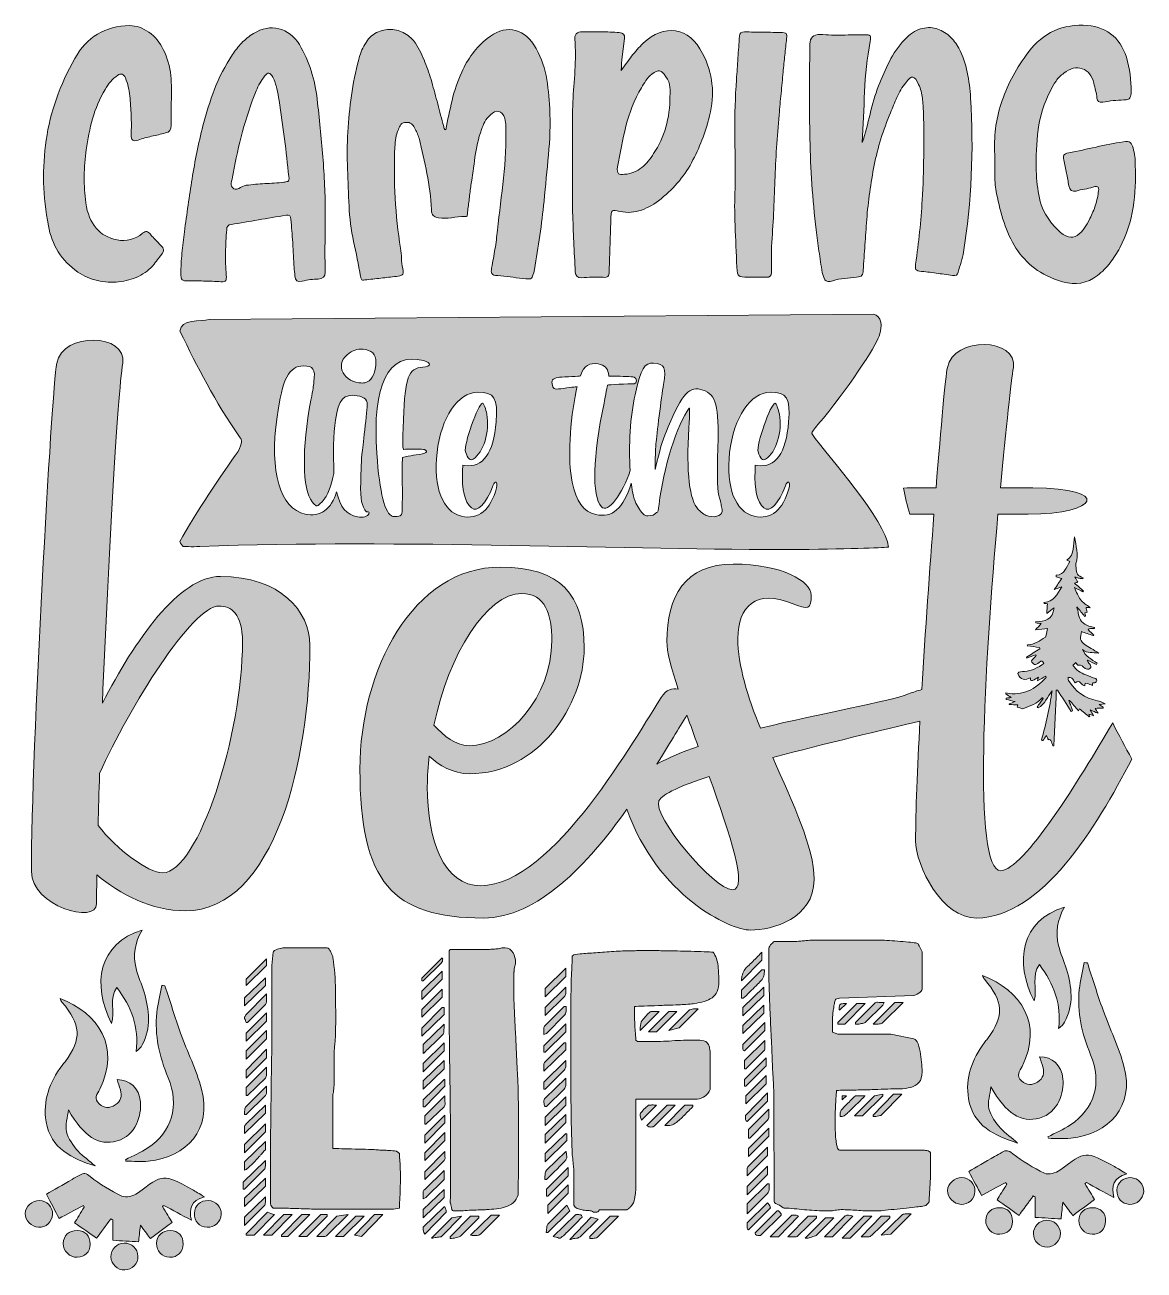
# Model space of a CAD drawing. Header units: inches. Extents: x 61 to 439, y -460 to -39.
import ezdxf

# ---------------------------------------------------------------- set-up
doc = ezdxf.new("R2010")
doc.units = ezdxf.units.IN
doc.header["$MEASUREMENT"] = 0
doc.layers.add('Layer 1', color=7, linetype='Continuous')

# ---------------------------------------------------------------- blocks, each defined once
blk = doc.blocks.new('block 3')
at = {"layer": 'Layer 1', "true_color": 0x0b0b0b}
h = blk.add_hatch(color=28, dxfattribs=at)
h.dxf.hatch_style = 2
edge = h.paths.add_edge_path()
edge.add_spline(control_points=[(309.97, -355.74), (309.97, -355.74), (303.12, -362.69), (303.12, -362.69), (303.12, -362.69), (303.12, -362.05), (303.12, -362.05), (303.12, -361.41), (303.26, -360.77), (303.55, -360.12), (303.84, -359.48), (304.16, -358.91), (304.51, -358.41), (304.73, -358.2), (305.1, -357.84), (305.64, -357.34), (306.17, -356.84), (306.72, -356.31), (307.3, -355.74), (307.87, -355.17), (308.4, -354.61), (308.9, -354.08), (309.4, -353.54), (309.76, -353.17), (309.97, -352.96), (309.97, -352.96), (309.97, -355.74), (309.97, -355.74)], knot_values=[0, 0, 0, 0, 1, 1, 1, 2, 2, 2, 3, 3, 3, 4, 4, 4, 5, 5, 5, 6, 6, 6, 7, 7, 7, 8, 8, 8, 9, 9, 9, 9], degree=3, periodic=1)
edge = h.paths.add_edge_path()
edge.add_spline(control_points=[(309.97, -358.95), (309.97, -358.95), (310.83, -358.95), (310.83, -358.95), (310.83, -359.8), (310.77, -360.48), (310.67, -360.98), (310.56, -361.48), (310.22, -362.05), (309.65, -362.69), (309.22, -363.12), (308.67, -363.67), (307.99, -364.35), (307.31, -365.03), (306.65, -365.69), (306.01, -366.33), (305.37, -366.97), (304.82, -367.51), (304.35, -367.94), (303.89, -368.36), (303.62, -368.58), (303.55, -368.58), (303.55, -368.58), (303.12, -368.58), (303.12, -368.58), (303.12, -368.58), (303.12, -365.8), (303.12, -365.8), (303.12, -365.8), (309.97, -358.95), (309.97, -358.95)], knot_values=[0, 0, 0, 0, 1, 1, 1, 2, 2, 2, 3, 3, 3, 4, 4, 4, 5, 5, 5, 6, 6, 6, 7, 7, 7, 8, 8, 8, 9, 9, 9, 10, 10, 10, 10], degree=3, periodic=1)
h.paths.add_polyline_path([(310.61, -364.83), (310.61, -367.61), (303.55, -374.57), (303.55, -371.68)])
h.paths.add_polyline_path([(310.61, -370.93), (310.61, -373.61), (303.55, -380.45), (303.55, -377.78)])
edge = h.paths.add_edge_path()
edge.add_spline(control_points=[(303.55, -384.2), (303.55, -384.2), (310.93, -376.82), (310.93, -376.82), (310.93, -376.82), (310.93, -379.49), (310.93, -379.49), (310.93, -379.49), (304.09, -386.34), (304.09, -386.34), (303.73, -386.27), (303.55, -386.05), (303.55, -385.7), (303.55, -385.34), (303.55, -385.06), (303.55, -384.84), (303.55, -384.84), (303.55, -384.2), (303.55, -384.2)], knot_values=[0, 0, 0, 0, 1, 1, 1, 2, 2, 2, 3, 3, 3, 4, 4, 4, 5, 5, 5, 6, 6, 6, 6], degree=3, periodic=1)
edge = h.paths.add_edge_path()
edge.add_spline(control_points=[(310.93, -382.81), (310.93, -382.81), (310.93, -384.2), (310.93, -384.2), (310.93, -384.56), (310.95, -384.93), (310.99, -385.32), (311.02, -385.72), (310.9, -386.05), (310.61, -386.34), (310.61, -386.34), (304.51, -392.44), (304.51, -392.44), (304.51, -392.44), (304.09, -392.44), (304.09, -392.44), (304.09, -392.44), (304.09, -389.66), (304.09, -389.66), (304.09, -389.66), (310.93, -382.81), (310.93, -382.81)], knot_values=[0, 0, 0, 0, 1, 1, 1, 2, 2, 2, 3, 3, 3, 4, 4, 4, 5, 5, 5, 6, 6, 6, 7, 7, 7, 7], degree=3, periodic=1)
h.paths.add_polyline_path([(311.36, -388.69), (311.36, -391.47), (304.51, -398.32), (304.09, -398.32), (304.09, -396.08)])
edge = h.paths.add_edge_path()
edge.add_spline(control_points=[(304.41, -408.38), (304.41, -408.31), (304.44, -408.2), (304.51, -408.06), (304.51, -408.06), (311.9, -400.57), (311.9, -400.57), (311.9, -400.57), (311.9, -403.35), (311.9, -403.35), (311.9, -403.35), (304.94, -410.2), (304.94, -410.2), (304.66, -410.13), (304.49, -409.92), (304.46, -409.56), (304.42, -409.2), (304.41, -408.92), (304.41, -408.7), (304.41, -408.7), (304.41, -408.38), (304.41, -408.38)], knot_values=[0, 0, 0, 0, 1, 1, 1, 2, 2, 2, 3, 3, 3, 4, 4, 4, 5, 5, 5, 6, 6, 6, 7, 7, 7, 7], degree=3, periodic=1)
h.paths.add_polyline_path([(311.36, -394.69), (311.36, -397.47), (304.51, -404.31), (304.51, -401.53)])
edge = h.paths.add_edge_path()
edge.add_spline(control_points=[(311.9, -421.75), (311.9, -421.75), (304.94, -428.6), (304.94, -428.6), (304.94, -428.6), (304.94, -427.43), (304.94, -427.43), (304.94, -427.07), (304.94, -426.71), (304.94, -426.36), (304.94, -426), (305.12, -425.68), (305.48, -425.39), (305.48, -425.39), (311.9, -418.97), (311.9, -418.97), (311.9, -418.97), (311.9, -421.75), (311.9, -421.75)], knot_values=[0, 0, 0, 0, 1, 1, 1, 2, 2, 2, 3, 3, 3, 4, 4, 4, 5, 5, 5, 6, 6, 6, 6], degree=3, periodic=1)
h.paths.add_polyline_path([(311.9, -425.39), (311.9, -428.18), (304.94, -435.02), (304.94, -432.24)])
edge = h.paths.add_edge_path()
edge.add_spline(control_points=[(311.9, -431.28), (311.9, -431.28), (312.43, -431.28), (312.43, -431.28), (312.43, -431.64), (312.43, -432.17), (312.43, -432.88), (312.43, -433.6), (312.25, -434.17), (311.9, -434.59), (311.9, -434.59), (304.94, -441.44), (304.94, -441.44), (304.94, -441.44), (304.94, -438.13), (304.94, -438.13), (304.94, -438.13), (311.9, -431.28), (311.9, -431.28)], knot_values=[0, 0, 0, 0, 1, 1, 1, 2, 2, 2, 3, 3, 3, 4, 4, 4, 5, 5, 5, 6, 6, 6, 6], degree=3, periodic=1)
edge = h.paths.add_edge_path()
edge.add_spline(control_points=[(304.94, -444.55), (304.94, -444.55), (311.9, -437.7), (311.9, -437.7), (312.04, -437.84), (312.22, -438.07), (312.43, -438.39), (312.65, -438.71), (312.75, -438.95), (312.75, -439.09), (312.75, -439.09), (312.75, -439.2), (312.75, -439.2), (312.75, -439.27), (312.77, -439.3), (312.81, -439.3), (312.84, -439.3), (312.86, -439.34), (312.86, -439.41), (312.86, -439.41), (312.75, -439.52), (312.75, -439.52), (312.75, -439.52), (305.48, -446.9), (305.48, -446.9), (305.12, -446.83), (304.94, -446.6), (304.94, -446.2), (304.94, -445.81), (304.94, -445.54), (304.94, -445.4), (304.94, -445.4), (304.94, -444.55), (304.94, -444.55)], knot_values=[0, 0, 0, 0, 1, 1, 1, 2, 2, 2, 3, 3, 3, 4, 4, 4, 5, 5, 5, 6, 6, 6, 7, 7, 7, 8, 8, 8, 9, 9, 9, 10, 10, 10, 11, 11, 11, 11], degree=3, periodic=1)
edge = h.paths.add_edge_path()
edge.add_spline(control_points=[(312.32, -406.13), (312.32, -406.13), (312.32, -407.42), (312.32, -407.42), (312.32, -407.85), (312.32, -408.26), (312.32, -408.65), (312.32, -409.04), (312.18, -409.42), (311.9, -409.77), (311.9, -409.77), (305.91, -415.87), (305.91, -415.87), (305.91, -415.87), (305.48, -415.87), (305.48, -415.87), (305.48, -415.87), (305.48, -412.98), (305.48, -412.98), (305.48, -412.98), (312.32, -406.13), (312.32, -406.13)], knot_values=[0, 0, 0, 0, 1, 1, 1, 2, 2, 2, 3, 3, 3, 4, 4, 4, 5, 5, 5, 6, 6, 6, 7, 7, 7, 7], degree=3, periodic=1)
h.paths.add_polyline_path([(312.32, -412.55), (312.32, -415.23), (305.48, -422.08), (305.48, -419.4)])
edge = h.paths.add_edge_path()
edge.add_spline(control_points=[(307.72, -447.86), (307.72, -447.86), (315.11, -440.48), (315.11, -440.48), (315.11, -440.48), (315.32, -440.48), (315.32, -440.48), (315.32, -440.48), (315.53, -440.48), (315.53, -440.48), (315.68, -440.55), (315.84, -440.69), (316.02, -440.91), (316.19, -441.12), (316.35, -441.3), (316.5, -441.44), (316.5, -441.44), (316.5, -441.55), (316.5, -441.55), (316.5, -441.55), (316.5, -441.87), (316.5, -441.87), (316.5, -441.87), (309.65, -448.72), (309.65, -448.72), (309.58, -448.79), (309.47, -448.83), (309.33, -448.83), (309.33, -448.83), (308.9, -448.83), (308.9, -448.83), (308.69, -448.83), (308.44, -448.77), (308.15, -448.66), (307.87, -448.56), (307.72, -448.33), (307.72, -447.97), (307.72, -447.97), (307.72, -447.86), (307.72, -447.86)], knot_values=[0, 0, 0, 0, 1, 1, 1, 2, 2, 2, 3, 3, 3, 4, 4, 4, 5, 5, 5, 6, 6, 6, 7, 7, 7, 8, 8, 8, 9, 9, 9, 10, 10, 10, 11, 11, 11, 12, 12, 12, 13, 13, 13, 13], degree=3, periodic=1)
edge = h.paths.add_edge_path()
edge.add_spline(control_points=[(314.04, -400.57), (313.96, -399.57), (313.88, -398.04), (313.77, -395.97), (313.66, -393.9), (313.55, -391.57), (313.45, -388.96), (313.34, -386.36), (313.22, -383.61), (313.07, -380.72), (312.93, -377.83), (312.81, -375.07), (312.7, -372.43), (312.59, -369.79), (312.5, -367.44), (312.43, -365.37), (312.36, -363.3), (312.32, -361.77), (312.32, -360.77), (312.32, -360.77), (312.32, -356.38), (312.32, -356.38), (312.32, -356.38), (312.32, -352.1), (312.32, -352.1), (312.32, -351.53), (312.52, -351.01), (312.91, -350.55), (313.31, -350.09), (313.72, -349.71), (314.14, -349.43), (314.14, -349.43), (321.53, -349.43), (321.53, -349.43), (321.6, -349.43), (321.88, -349.39), (322.38, -349.32), (322.88, -349.25), (323.42, -349.19), (323.99, -349.16), (324.56, -349.12), (325.09, -349.07), (325.59, -349), (326.09, -348.93), (326.41, -348.89), (326.56, -348.89), (326.56, -348.89), (338.75, -348.89), (338.75, -348.89), (338.75, -348.89), (349.88, -348.89), (349.88, -348.89), (350.31, -348.89), (351.09, -348.93), (352.23, -349), (353.38, -349.07), (354.59, -349.16), (355.87, -349.26), (357.16, -349.37), (358.35, -349.48), (359.46, -349.59), (360.56, -349.69), (361.33, -349.78), (361.76, -349.85), (361.9, -349.85), (362.08, -349.89), (362.29, -349.96), (362.51, -350.03), (362.65, -350.1), (362.72, -350.17), (362.93, -350.53), (363.22, -351.07), (363.58, -351.78), (363.93, -352.49), (364.11, -352.89), (364.11, -352.96), (364.11, -352.96), (364.11, -365.47), (364.11, -365.47), (364.11, -365.9), (363.74, -366.37), (362.99, -366.87), (362.24, -367.37), (361.69, -367.61), (361.33, -367.61), (361.33, -367.61), (336.18, -368.58), (336.18, -368.58), (335.97, -368.58), (335.69, -368.63), (335.33, -368.74), (334.97, -368.84), (334.79, -368.93), (334.79, -369.01), (334.72, -369.08), (334.63, -369.4), (334.53, -369.97), (334.42, -370.54), (334.33, -371), (334.26, -371.36), (334.26, -371.57), (334.22, -371.86), (334.15, -372.22), (334.08, -372.57), (334.03, -372.95), (333.99, -373.34), (333.96, -373.73), (333.92, -374.09), (333.89, -374.41), (333.85, -374.73), (333.83, -374.93), (333.83, -375), (333.83, -375), (333.83, -377.99), (333.83, -377.99), (333.83, -377.99), (333.83, -380.03), (333.83, -380.03), (333.83, -380.03), (335.65, -380.77), (335.65, -380.77), (335.65, -380.77), (353.52, -380.77), (353.52, -380.77), (353.52, -380.77), (361.33, -382.27), (361.33, -382.27), (361.9, -382.42), (362.36, -383.01), (362.72, -384.04), (363.08, -385.07), (363.36, -386.22), (363.58, -387.46), (363.79, -388.71), (363.93, -389.92), (364.01, -391.1), (364.07, -392.28), (364.11, -393.04), (364.11, -393.4), (364.11, -395.04), (363.75, -396.26), (363.04, -397.04), (362.33, -397.82), (361.4, -398.38), (360.26, -398.7), (359.12, -399.02), (357.87, -399.18), (356.52, -399.18), (355.16, -399.18), (353.84, -399.22), (352.56, -399.29), (351.91, -399.29), (350.77, -399.32), (349.13, -399.39), (347.49, -399.46), (345.74, -399.52), (343.89, -399.55), (342.03, -399.59), (340.29, -399.63), (338.65, -399.66), (337.01, -399.7), (335.87, -399.71), (335.22, -399.71), (335.22, -399.93), (335.19, -400.34), (335.12, -400.94), (335.04, -401.55), (334.99, -402.19), (334.95, -402.87), (334.92, -403.55), (334.88, -404.21), (334.85, -404.85), (334.81, -405.49), (334.79, -405.92), (334.79, -406.13), (334.79, -406.28), (334.78, -406.87), (334.74, -407.9), (334.7, -408.93), (334.69, -409.74), (334.69, -410.31), (334.69, -410.59), (334.69, -410.95), (334.69, -411.38), (334.69, -411.8), (334.7, -412.23), (334.74, -412.66), (334.78, -413.09), (334.79, -413.62), (334.79, -414.27), (334.79, -414.62), (334.85, -415.27), (334.95, -416.19), (335.06, -417.12), (335.15, -417.73), (335.22, -418.01), (335.29, -418.44), (335.4, -418.87), (335.54, -419.29), (335.69, -419.72), (336.04, -419.94), (336.61, -419.94), (336.61, -419.94), (364.54, -419.94), (364.54, -419.94), (364.68, -419.94), (365.08, -419.99), (365.72, -420.1), (366.36, -420.2), (366.75, -420.44), (366.89, -420.79), (366.89, -420.79), (366.89, -425.18), (366.89, -425.18), (366.89, -425.18), (366.89, -429.57), (366.89, -429.57), (366.89, -429.85), (366.88, -430.37), (366.84, -431.12), (366.8, -431.87), (366.75, -432.65), (366.68, -433.47), (366.61, -434.29), (366.55, -435.08), (366.52, -435.83), (366.48, -436.57), (366.47, -437.09), (366.47, -437.38), (366.04, -438.16), (365.5, -438.63), (364.86, -438.77), (364.22, -438.91), (363.51, -439.02), (362.72, -439.09), (362.08, -439.16), (361.1, -439.27), (359.78, -439.41), (358.46, -439.55), (357.08, -439.69), (355.66, -439.84), (354.23, -439.98), (352.93, -440.12), (351.75, -440.27), (350.58, -440.41), (349.81, -440.48), (349.45, -440.48), (349.45, -440.48), (347.31, -440.48), (347.31, -440.48), (345.6, -440.48), (343.85, -440.41), (342.07, -440.27), (340.29, -440.12), (338.5, -440.05), (336.72, -440.05), (336.01, -440.05), (335.35, -440.12), (334.74, -440.27), (334.13, -440.41), (333.51, -440.48), (332.87, -440.48), (330.58, -440.48), (328.3, -440.39), (326.02, -440.21), (323.74, -440.03), (321.45, -439.8), (319.17, -439.52), (319.1, -439.52), (318.82, -439.53), (318.32, -439.57), (317.82, -439.61), (317.53, -439.59), (317.46, -439.52), (317.32, -439.52), (317.07, -439.38), (316.71, -439.09), (316.35, -438.8), (316.14, -438.66), (316.07, -438.66), (315.86, -438.52), (315.48, -438.34), (314.95, -438.13), (314.41, -437.91), (314.14, -437.66), (314.14, -437.38), (314.14, -437.38), (314.04, -403.35), (314.04, -403.35), (314.04, -403.35), (314.04, -400.57), (314.04, -400.57)], knot_values=[0, 0, 0, 0, 1, 1, 1, 2, 2, 2, 3, 3, 3, 4, 4, 4, 5, 5, 5, 6, 6, 6, 7, 7, 7, 8, 8, 8, 9, 9, 9, 10, 10, 10, 11, 11, 11, 12, 12, 12, 13, 13, 13, 14, 14, 14, 15, 15, 15, 16, 16, 16, 17, 17, 17, 18, 18, 18, 19, 19, 19, 20, 20, 20, 21, 21, 21, 22, 22, 22, 23, 23, 23, 24, 24, 24, 25, 25, 25, 26, 26, 26, 27, 27, 27, 28, 28, 28, 29, 29, 29, 30, 30, 30, 31, 31, 31, 32, 32, 32, 33, 33, 33, 34, 34, 34, 35, 35, 35, 36, 36, 36, 37, 37, 37, 38, 38, 38, 39, 39, 39, 40, 40, 40, 41, 41, 41, 42, 42, 42, 43, 43, 43, 44, 44, 44, 45, 45, 45, 46, 46, 46, 47, 47, 47, 48, 48, 48, 49, 49, 49, 50, 50, 50, 51, 51, 51, 52, 52, 52, 53, 53, 53, 54, 54, 54, 55, 55, 55, 56, 56, 56, 57, 57, 57, 58, 58, 58, 59, 59, 59, 60, 60, 60, 61, 61, 61, 62, 62, 62, 63, 63, 63, 64, 64, 64, 65, 65, 65, 66, 66, 66, 67, 67, 67, 68, 68, 68, 69, 69, 69, 70, 70, 70, 71, 71, 71, 72, 72, 72, 73, 73, 73, 74, 74, 74, 75, 75, 75, 76, 76, 76, 77, 77, 77, 78, 78, 78, 79, 79, 79, 80, 80, 80, 81, 81, 81, 82, 82, 82, 83, 83, 83, 84, 84, 84, 85, 85, 85, 86, 86, 86, 87, 87, 87, 88, 88, 88, 89, 89, 89, 90, 90, 90, 91, 91, 91, 92, 92, 92, 93, 93, 93, 94, 94, 94, 95, 95, 95, 96, 96, 96, 97, 97, 97, 97], degree=3, periodic=1)
edge = h.paths.add_edge_path()
edge.add_spline(control_points=[(320.67, -441.87), (321.03, -441.87), (321.31, -441.89), (321.53, -441.92), (321.74, -441.96), (322.03, -442.08), (322.38, -442.3), (322.38, -442.3), (315.53, -449.25), (315.53, -449.25), (315.53, -449.25), (312.75, -449.25), (312.75, -449.25), (312.75, -449.25), (320.14, -441.87), (320.14, -441.87), (320.14, -441.87), (320.67, -441.87), (320.67, -441.87)], knot_values=[0, 0, 0, 0, 1, 1, 1, 2, 2, 2, 3, 3, 3, 4, 4, 4, 5, 5, 5, 6, 6, 6, 6], degree=3, periodic=1)
edge = h.paths.add_edge_path()
edge.add_spline(control_points=[(328.38, -442.3), (328.38, -442.3), (328.38, -442.83), (328.38, -442.83), (328.38, -442.83), (322.38, -448.72), (322.38, -448.72), (322.03, -449.08), (321.65, -449.25), (321.26, -449.25), (320.87, -449.25), (320.49, -449.25), (320.14, -449.25), (320.14, -449.25), (318.74, -449.25), (318.74, -449.25), (318.74, -449.25), (325.59, -442.3), (325.59, -442.3), (325.59, -442.3), (328.38, -442.3), (328.38, -442.3)], knot_values=[0, 0, 0, 0, 1, 1, 1, 2, 2, 2, 3, 3, 3, 4, 4, 4, 5, 5, 5, 6, 6, 6, 7, 7, 7, 7], degree=3, periodic=1)
edge = h.paths.add_edge_path()
edge.add_spline(control_points=[(334.26, -442.83), (334.26, -442.83), (328.38, -448.72), (328.38, -448.72), (328.3, -448.79), (327.91, -448.93), (327.2, -449.15), (326.48, -449.36), (325.95, -449.54), (325.59, -449.68), (325.59, -449.68), (325.17, -449.68), (325.17, -449.68), (325.17, -449.68), (324.63, -449.68), (324.63, -449.68), (324.63, -449.68), (331.48, -442.83), (331.48, -442.83), (331.48, -442.83), (334.26, -442.83), (334.26, -442.83)], knot_values=[0, 0, 0, 0, 1, 1, 1, 2, 2, 2, 3, 3, 3, 4, 4, 4, 5, 5, 5, 6, 6, 6, 7, 7, 7, 7], degree=3, periodic=1)
edge = h.paths.add_edge_path()
edge.add_spline(control_points=[(338.86, -441.87), (339, -441.87), (339.3, -441.91), (339.77, -441.98), (340.23, -442.05), (340.53, -442.16), (340.68, -442.3), (340.68, -442.3), (333.83, -449.25), (333.83, -449.25), (333.83, -449.25), (331.16, -449.25), (331.16, -449.25), (331.16, -449.25), (338, -442.3), (338, -442.3), (338.07, -442.16), (338.22, -442.05), (338.43, -441.98), (338.65, -441.91), (338.79, -441.87), (338.86, -441.87)], knot_values=[0, 0, 0, 0, 1, 1, 1, 2, 2, 2, 3, 3, 3, 4, 4, 4, 5, 5, 5, 6, 6, 6, 7, 7, 7, 7], degree=3, periodic=1)
h.paths.add_polyline_path([(342.07, -370.4), (344.85, -370.4), (338, -377.35), (335.65, -377.35), (335.65, -376.82)])
edge = h.paths.add_edge_path()
edge.add_spline(control_points=[(338.54, -370.4), (338.54, -370.4), (336.18, -372.64), (336.18, -372.64), (336.18, -372.57), (336.17, -372.47), (336.13, -372.32), (336.09, -372.18), (336.08, -372.07), (336.08, -372), (336.08, -371.43), (336.17, -371.02), (336.35, -370.77), (336.52, -370.52), (336.93, -370.4), (337.58, -370.4), (337.58, -370.4), (338.54, -370.4), (338.54, -370.4)], knot_values=[0, 0, 0, 0, 1, 1, 1, 2, 2, 2, 3, 3, 3, 4, 4, 4, 5, 5, 5, 6, 6, 6, 6], degree=3, periodic=1)
edge = h.paths.add_edge_path()
edge.add_spline(control_points=[(344.85, -401.53), (344.64, -401.75), (344.25, -402.14), (343.67, -402.71), (343.1, -403.28), (342.5, -403.89), (341.86, -404.53), (341.21, -405.17), (340.61, -405.76), (340.04, -406.29), (339.47, -406.83), (339.07, -407.2), (338.86, -407.42), (338.22, -408.2), (337.4, -408.59), (336.4, -408.59), (336.4, -408.24), (336.42, -407.83), (336.45, -407.36), (336.49, -406.9), (336.68, -406.49), (337.04, -406.13), (337.32, -405.78), (337.74, -405.33), (338.27, -404.8), (338.81, -404.26), (339.3, -403.76), (339.77, -403.3), (340.23, -402.84), (340.86, -402.25), (341.64, -401.53), (341.64, -401.53), (344.85, -401.53), (344.85, -401.53)], knot_values=[0, 0, 0, 0, 1, 1, 1, 2, 2, 2, 3, 3, 3, 4, 4, 4, 5, 5, 5, 6, 6, 6, 7, 7, 7, 8, 8, 8, 9, 9, 9, 10, 10, 10, 11, 11, 11, 11], degree=3, periodic=1)
h.paths.add_polyline_path([(338.54, -401.53), (337.04, -402.92), (337.04, -401.53)])
h.paths.add_polyline_path([(347.1, -442.3), (339.82, -449.68), (337.04, -449.68), (344.42, -442.3)])
h.paths.add_polyline_path([(350.84, -401), (350.84, -401.53), (344, -408.38), (341.21, -408.38), (348.06, -401.53)])
edge = h.paths.add_edge_path()
edge.add_spline(control_points=[(348.06, -370.4), (348.35, -370.04), (348.67, -369.88), (349.03, -369.91), (349.38, -369.95), (349.74, -369.97), (350.1, -369.97), (350.1, -369.97), (351.27, -369.97), (351.27, -369.97), (351.27, -369.97), (350.84, -370.93), (350.84, -370.93), (350.84, -370.93), (344.85, -376.82), (344.85, -376.82), (344.85, -376.89), (344.55, -376.98), (343.94, -377.08), (343.34, -377.19), (342.89, -377.28), (342.61, -377.35), (342.61, -377.35), (341.64, -377.35), (341.64, -377.35), (341.64, -377.35), (341.64, -376.82), (341.64, -376.82), (341.64, -376.82), (348.06, -370.4), (348.06, -370.4)], knot_values=[0, 0, 0, 0, 1, 1, 1, 2, 2, 2, 3, 3, 3, 4, 4, 4, 5, 5, 5, 6, 6, 6, 7, 7, 7, 8, 8, 8, 9, 9, 9, 10, 10, 10, 10], degree=3, periodic=1)
edge = h.paths.add_edge_path()
edge.add_spline(control_points=[(353.2, -442.3), (353.2, -442.3), (353.2, -442.83), (353.2, -442.83), (353.2, -442.83), (347.1, -448.72), (347.1, -448.72), (346.74, -449.08), (346.37, -449.25), (345.98, -449.25), (345.58, -449.25), (345.21, -449.25), (344.85, -449.25), (344.85, -449.25), (343.46, -449.25), (343.46, -449.25), (343.46, -449.25), (350.31, -442.3), (350.31, -442.3), (350.31, -442.3), (353.2, -442.3), (353.2, -442.3)], knot_values=[0, 0, 0, 0, 1, 1, 1, 2, 2, 2, 3, 3, 3, 4, 4, 4, 5, 5, 5, 6, 6, 6, 7, 7, 7, 7], degree=3, periodic=1)
edge = h.paths.add_edge_path()
edge.add_spline(control_points=[(357.69, -369.97), (357.69, -369.97), (350.84, -376.82), (350.84, -376.82), (350.63, -377.03), (350.24, -377.17), (349.67, -377.24), (349.1, -377.32), (348.63, -377.35), (348.28, -377.35), (348.28, -377.35), (347.53, -377.35), (347.53, -377.35), (347.53, -377.35), (354.91, -369.97), (354.91, -369.97), (354.91, -369.97), (357.69, -369.97), (357.69, -369.97)], knot_values=[0, 0, 0, 0, 1, 1, 1, 2, 2, 2, 3, 3, 3, 4, 4, 4, 5, 5, 5, 6, 6, 6, 6], degree=3, periodic=1)
edge = h.paths.add_edge_path()
edge.add_spline(control_points=[(354.48, -401), (354.48, -401), (357.26, -401), (357.26, -401), (357.26, -401), (350.31, -408.06), (350.31, -408.06), (350.1, -408.2), (349.65, -408.33), (348.97, -408.43), (348.29, -408.54), (347.81, -408.59), (347.53, -408.59), (347.53, -408.59), (347.53, -408.06), (347.53, -408.06), (347.53, -408.06), (354.48, -401), (354.48, -401)], knot_values=[0, 0, 0, 0, 1, 1, 1, 2, 2, 2, 3, 3, 3, 4, 4, 4, 5, 5, 5, 6, 6, 6, 6], degree=3, periodic=1)
edge = h.paths.add_edge_path()
edge.add_spline(control_points=[(360.37, -441.44), (360.37, -441.44), (353.52, -448.29), (353.52, -448.29), (353.52, -448.29), (350.31, -448.72), (350.31, -448.72), (350.31, -448.72), (357.26, -441.87), (357.26, -441.87), (357.48, -441.66), (357.85, -441.53), (358.39, -441.5), (358.92, -441.46), (359.37, -441.44), (359.72, -441.44), (359.72, -441.44), (360.37, -441.44), (360.37, -441.44)], knot_values=[0, 0, 0, 0, 1, 1, 1, 2, 2, 2, 3, 3, 3, 4, 4, 4, 5, 5, 5, 6, 6, 6, 6], degree=3, periodic=1)
h = blk.add_hatch(color=28, dxfattribs=at)
h.dxf.hatch_style = 2
edge = h.paths.add_edge_path()
edge.add_spline(control_points=[(142.2, -423.47), (142.2, -423.47), (142.2, -424.54), (142.2, -424.54), (142.2, -424.89), (142.18, -425.27), (142.14, -425.66), (142.11, -426.05), (141.91, -426.39), (141.56, -426.68), (141.56, -426.68), (135.14, -433.1), (135.14, -433.1), (135.14, -433.1), (134.71, -433.1), (134.71, -433.1), (134.71, -433.1), (134.71, -430.74), (134.71, -430.74), (134.71, -430.74), (142.2, -423.47), (142.2, -423.47)], knot_values=[0, 0, 0, 0, 1, 1, 1, 2, 2, 2, 3, 3, 3, 4, 4, 4, 5, 5, 5, 6, 6, 6, 7, 7, 7, 7], degree=3, periodic=1)
h.paths.add_polyline_path([(142.2, -361.62), (142.2, -364.3), (135.14, -371.15), (135.14, -368.47)])
edge = h.paths.add_edge_path()
edge.add_spline(control_points=[(135.14, -374.89), (135.28, -374.82), (135.39, -374.66), (135.46, -374.41), (135.53, -374.16), (135.6, -374.03), (135.67, -374.03), (135.67, -374.03), (142.52, -367.08), (142.52, -367.08), (142.52, -367.08), (142.52, -368.47), (142.52, -368.47), (142.52, -368.83), (142.54, -369.2), (142.57, -369.59), (142.61, -369.99), (142.48, -370.36), (142.2, -370.72), (142.2, -370.72), (136.1, -376.82), (136.1, -376.82), (136.1, -376.82), (135.88, -376.82), (135.88, -376.82), (135.88, -376.82), (135.67, -376.82), (135.67, -376.82), (135.6, -376.67), (135.53, -376.44), (135.46, -376.12), (135.39, -375.8), (135.28, -375.57), (135.14, -375.43), (135.14, -375.43), (135.14, -375.1), (135.14, -375.1), (135.14, -375.1), (135.14, -374.89), (135.14, -374.89)], knot_values=[0, 0, 0, 0, 1, 1, 1, 2, 2, 2, 3, 3, 3, 4, 4, 4, 5, 5, 5, 6, 6, 6, 7, 7, 7, 8, 8, 8, 9, 9, 9, 10, 10, 10, 11, 11, 11, 12, 12, 12, 13, 13, 13, 13], degree=3, periodic=1)
edge = h.paths.add_edge_path()
edge.add_spline(control_points=[(142.52, -399.39), (142.52, -399.75), (142.54, -400.11), (142.57, -400.46), (142.61, -400.82), (142.48, -401.14), (142.2, -401.43), (142.2, -401.43), (135.67, -407.85), (135.67, -407.85), (135.67, -407.85), (135.14, -407.85), (135.14, -407.85), (135.14, -407.56), (135.15, -407.1), (135.19, -406.45), (135.23, -405.81), (135.39, -405.38), (135.67, -405.17), (135.67, -405.17), (142.52, -398.32), (142.52, -398.32), (142.52, -398.32), (142.52, -399.39), (142.52, -399.39)], knot_values=[0, 0, 0, 0, 1, 1, 1, 2, 2, 2, 3, 3, 3, 4, 4, 4, 5, 5, 5, 6, 6, 6, 7, 7, 7, 8, 8, 8, 8], degree=3, periodic=1)
edge = h.paths.add_edge_path()
edge.add_spline(control_points=[(142.2, -407.42), (142.2, -407.42), (135.14, -414.27), (135.14, -414.27), (135.14, -414.27), (135.14, -413.09), (135.14, -413.09), (135.14, -412.73), (135.14, -412.39), (135.14, -412.07), (135.14, -411.75), (135.31, -411.41), (135.67, -411.06), (135.67, -411.06), (142.2, -404.74), (142.2, -404.74), (142.2, -404.74), (142.2, -407.42), (142.2, -407.42)], knot_values=[0, 0, 0, 0, 1, 1, 1, 2, 2, 2, 3, 3, 3, 4, 4, 4, 5, 5, 5, 6, 6, 6, 6], degree=3, periodic=1)
h.paths.add_polyline_path([(142.2, -411.06), (142.2, -413.73), (135.14, -420.79), (135.14, -418.01)])
edge = h.paths.add_edge_path()
edge.add_spline(control_points=[(142.2, -417.05), (142.2, -417.05), (142.2, -418.44), (142.2, -418.44), (142.2, -418.44), (142.2, -419.83), (142.2, -419.83), (142.05, -419.9), (141.8, -420.15), (141.45, -420.58), (141.09, -421.01), (140.81, -421.33), (140.59, -421.54), (140.45, -421.75), (140.16, -422.09), (139.74, -422.56), (139.31, -423.02), (138.86, -423.49), (138.4, -423.95), (137.93, -424.41), (137.49, -424.86), (137.06, -425.29), (136.63, -425.71), (136.31, -426.03), (136.1, -426.25), (136.03, -426.25), (135.88, -426.32), (135.67, -426.46), (135.46, -426.61), (135.28, -426.68), (135.14, -426.68), (135.14, -426.68), (135.14, -423.89), (135.14, -423.89), (135.14, -423.89), (142.2, -417.05), (142.2, -417.05)], knot_values=[0, 0, 0, 0, 1, 1, 1, 2, 2, 2, 3, 3, 3, 4, 4, 4, 5, 5, 5, 6, 6, 6, 7, 7, 7, 8, 8, 8, 9, 9, 9, 10, 10, 10, 11, 11, 11, 12, 12, 12, 12], degree=3, periodic=1)
h.paths.add_polyline_path([(142.2, -429.35), (142.2, -432.13), (135.14, -438.98), (135.14, -436.2)])
edge = h.paths.add_edge_path()
edge.add_spline(control_points=[(142.2, -435.77), (142.2, -435.77), (142.2, -436.95), (142.2, -436.95), (142.2, -437.31), (142.18, -437.66), (142.14, -438.02), (142.11, -438.38), (141.91, -438.7), (141.56, -438.98), (141.56, -438.98), (135.14, -445.4), (135.14, -445.4), (135.14, -445.4), (135.14, -442.62), (135.14, -442.62), (135.14, -442.62), (142.2, -435.77), (142.2, -435.77)], knot_values=[0, 0, 0, 0, 1, 1, 1, 2, 2, 2, 3, 3, 3, 4, 4, 4, 5, 5, 5, 6, 6, 6, 6], degree=3, periodic=1)
h.paths.add_polyline_path([(142.52, -355.2), (142.52, -357.45), (135.67, -364.3), (135.67, -362.16)])
h.paths.add_polyline_path([(142.52, -373.5), (142.52, -376.28), (135.67, -383.13), (135.67, -380.35)])
h.paths.add_polyline_path([(142.52, -379.49), (142.52, -382.27), (135.67, -389.12), (135.67, -386.34)])
h.paths.add_polyline_path([(142.52, -385.8), (142.52, -388.69), (135.67, -395.54), (135.67, -392.87)])
edge = h.paths.add_edge_path()
edge.add_spline(control_points=[(142.52, -391.9), (142.52, -391.9), (142.52, -393.19), (142.52, -393.19), (142.52, -393.61), (142.54, -394.03), (142.57, -394.42), (142.61, -394.81), (142.48, -395.18), (142.2, -395.54), (142.2, -395.54), (136.1, -401.43), (136.1, -401.43), (136.1, -401.43), (135.67, -401.43), (135.67, -401.43), (135.67, -401.43), (135.67, -398.75), (135.67, -398.75), (135.67, -398.75), (142.52, -391.9), (142.52, -391.9)], knot_values=[0, 0, 0, 0, 1, 1, 1, 2, 2, 2, 3, 3, 3, 4, 4, 4, 5, 5, 5, 6, 6, 6, 7, 7, 7, 7], degree=3, periodic=1)
edge = h.paths.add_edge_path()
edge.add_spline(control_points=[(142.95, -440.91), (143.66, -441.26), (144.44, -441.51), (145.3, -441.66), (145.3, -441.66), (138.45, -448.72), (138.45, -448.72), (138.45, -448.72), (135.67, -448.72), (135.67, -448.72), (135.67, -448.72), (135.67, -448.18), (135.67, -448.18), (135.67, -448.18), (142.95, -440.91), (142.95, -440.91)], knot_values=[0, 0, 0, 0, 1, 1, 1, 2, 2, 2, 3, 3, 3, 4, 4, 4, 5, 5, 5, 5], degree=3, periodic=1)
h.paths.add_polyline_path([(151.19, -441.66), (144.34, -448.72), (141.56, -448.72), (148.4, -441.66)])
edge = h.paths.add_edge_path()
edge.add_spline(control_points=[(144.87, -439.52), (144.37, -439.09), (144.05, -438.63), (143.91, -438.13), (143.91, -438.13), (143.91, -429.67), (143.91, -429.67), (143.91, -417.55), (144.02, -405.53), (144.23, -393.61), (144.44, -381.7), (144.48, -369.65), (144.34, -357.45), (144.34, -357.45), (144.87, -352.96), (144.87, -352.96), (144.87, -352.74), (145.09, -352.53), (145.52, -352.31), (145.94, -352.1), (146.19, -351.99), (146.26, -351.99), (146.48, -351.92), (146.8, -351.83), (147.23, -351.72), (147.65, -351.62), (147.94, -351.57), (148.08, -351.57), (148.08, -351.57), (163.06, -351.57), (163.06, -351.57), (163.28, -351.57), (163.49, -351.71), (163.71, -351.99), (163.92, -352.28), (164.11, -352.6), (164.29, -352.96), (164.47, -353.31), (164.63, -353.67), (164.77, -354.03), (164.92, -354.38), (164.99, -354.63), (164.99, -354.77), (165.56, -358.41), (165.86, -362.09), (165.9, -365.8), (165.93, -369.5), (165.95, -373.22), (165.95, -376.92), (165.95, -377.57), (165.93, -378.44), (165.9, -379.54), (165.86, -380.65), (165.84, -381.24), (165.84, -381.31), (165.84, -381.45), (165.83, -381.81), (165.79, -382.38), (165.75, -382.95), (165.7, -383.58), (165.63, -384.25), (165.56, -384.93), (165.5, -385.55), (165.47, -386.12), (165.43, -386.7), (165.42, -387.05), (165.42, -387.2), (165.42, -387.2), (165.42, -397.36), (165.42, -397.36), (165.42, -397.65), (165.38, -398.25), (165.31, -399.18), (165.24, -400.11), (165.13, -400.71), (164.99, -401), (164.99, -401), (164.99, -419.4), (164.99, -419.4), (165.56, -419.4), (166.56, -419.42), (167.98, -419.45), (169.41, -419.49), (170.93, -419.53), (172.53, -419.56), (174.14, -419.6), (175.65, -419.63), (177.08, -419.67), (178.51, -419.71), (179.5, -419.76), (180.07, -419.83), (180.57, -419.9), (181.18, -419.94), (181.89, -419.94), (182.61, -419.94), (183.32, -419.97), (184.03, -420.04), (184.82, -420.11), (185.64, -420.19), (186.49, -420.26), (186.49, -420.26), (187.46, -421.11), (187.46, -421.11), (187.53, -422.04), (187.6, -422.93), (187.67, -423.79), (187.74, -424.57), (187.78, -425.34), (187.78, -426.09), (187.78, -426.84), (187.81, -427.46), (187.89, -427.96), (187.89, -427.96), (187.89, -428.92), (187.89, -428.92), (187.89, -428.92), (187.89, -429.89), (187.89, -429.89), (187.81, -430.67), (187.78, -431.6), (187.78, -432.67), (187.78, -433.74), (187.74, -434.77), (187.67, -435.77), (187.6, -436.99), (187.53, -438.23), (187.46, -439.52), (187.46, -439.52), (185.53, -439.94), (185.53, -439.94), (185.53, -439.94), (176.76, -439.94), (176.76, -439.94), (176.76, -439.94), (163.6, -439.94), (163.6, -439.94), (162.88, -439.94), (161.63, -439.93), (159.85, -439.89), (158.07, -439.85), (156.2, -439.8), (154.24, -439.73), (152.27, -439.66), (150.4, -439.61), (148.62, -439.57), (146.83, -439.53), (145.59, -439.52), (144.87, -439.52)], knot_values=[0, 0, 0, 0, 1, 1, 1, 2, 2, 2, 3, 3, 3, 4, 4, 4, 5, 5, 5, 6, 6, 6, 7, 7, 7, 8, 8, 8, 9, 9, 9, 10, 10, 10, 11, 11, 11, 12, 12, 12, 13, 13, 13, 14, 14, 14, 15, 15, 15, 16, 16, 16, 17, 17, 17, 18, 18, 18, 19, 19, 19, 20, 20, 20, 21, 21, 21, 22, 22, 22, 23, 23, 23, 24, 24, 24, 25, 25, 25, 26, 26, 26, 27, 27, 27, 28, 28, 28, 29, 29, 29, 30, 30, 30, 31, 31, 31, 32, 32, 32, 33, 33, 33, 34, 34, 34, 35, 35, 35, 36, 36, 36, 37, 37, 37, 38, 38, 38, 39, 39, 39, 40, 40, 40, 41, 41, 41, 42, 42, 42, 43, 43, 43, 44, 44, 44, 45, 45, 45, 46, 46, 46, 47, 47, 47, 48, 48, 48, 49, 49, 49, 49], degree=3, periodic=1)
h.paths.add_polyline_path([(154.5, -441.66), (157.18, -441.66), (149.79, -449.15), (147.65, -449.15), (147.65, -448.72)])
h.paths.add_polyline_path([(163.06, -441.66), (163.06, -442.3), (156.22, -449.15), (153.54, -449.15), (160.92, -441.66)])
edge = h.paths.add_edge_path()
edge.add_spline(control_points=[(170.12, -441.66), (170.12, -441.66), (163.06, -448.72), (163.06, -448.72), (162.78, -449), (162.44, -449.15), (162.04, -449.15), (161.65, -449.15), (161.28, -449.15), (160.92, -449.15), (160.92, -449.15), (159.53, -449.15), (159.53, -449.15), (159.53, -449.15), (166.38, -442.3), (166.38, -442.3), (166.38, -442.3), (170.12, -441.66), (170.12, -441.66)], knot_values=[0, 0, 0, 0, 1, 1, 1, 2, 2, 2, 3, 3, 3, 4, 4, 4, 5, 5, 5, 6, 6, 6, 6], degree=3, periodic=1)
h.paths.add_polyline_path([(175.58, -442.3), (168.63, -449.15), (165.84, -449.15), (172.8, -442.3)])
h.paths.add_polyline_path([(179.11, -441.66), (181.89, -441.66), (174.62, -449.15), (172.26, -448.72)])
h = blk.add_hatch(color=28, dxfattribs=at)
h.dxf.hatch_style = 2
edge = h.paths.add_edge_path()
edge.add_spline(control_points=[(201.9, -354.88), (201.9, -354.95), (201.94, -355.03), (202.01, -355.1), (202.01, -355.17), (202.04, -355.24), (202.12, -355.31), (202.12, -355.74), (201.94, -356.2), (201.58, -356.7), (201.58, -356.7), (195.48, -362.69), (195.48, -362.69), (195.48, -362.69), (195.06, -362.69), (195.06, -362.69), (195.06, -362.69), (195.06, -361.73), (195.06, -361.73), (195.06, -361.73), (201.9, -354.88), (201.9, -354.88)], knot_values=[0, 0, 0, 0, 1, 1, 1, 2, 2, 2, 3, 3, 3, 4, 4, 4, 5, 5, 5, 6, 6, 6, 7, 7, 7, 7], degree=3, periodic=1)
h.paths.add_polyline_path([(201.9, -359.38), (201.9, -362.16), (195.06, -369.01), (195.06, -366.22)])
h.paths.add_polyline_path([(201.9, -365.47), (201.9, -368.15), (195.06, -375), (195.06, -372.32)])
h.paths.add_polyline_path([(201.9, -371.68), (202.55, -371.68), (202.55, -374.03), (195.06, -381.42), (195.06, -378.74)])
edge = h.paths.add_edge_path()
edge.add_spline(control_points=[(202.55, -377.35), (202.55, -377.35), (202.55, -378.74), (202.55, -378.74), (202.55, -379.38), (202.53, -379.85), (202.49, -380.13), (202.45, -380.42), (202.15, -380.85), (201.58, -381.42), (201.37, -381.63), (200.96, -382.02), (200.35, -382.59), (199.75, -383.17), (199.12, -383.77), (198.48, -384.41), (197.84, -385.06), (197.23, -385.64), (196.66, -386.18), (196.09, -386.71), (195.7, -387.09), (195.48, -387.3), (195.48, -387.3), (195.48, -384.2), (195.48, -384.2), (195.48, -384.2), (202.55, -377.35), (202.55, -377.35)], knot_values=[0, 0, 0, 0, 1, 1, 1, 2, 2, 2, 3, 3, 3, 4, 4, 4, 5, 5, 5, 6, 6, 6, 7, 7, 7, 8, 8, 8, 9, 9, 9, 9], degree=3, periodic=1)
h.paths.add_polyline_path([(202.55, -383.66), (202.55, -386.34), (195.48, -393.4), (195.48, -390.62)])
h.paths.add_polyline_path([(202.55, -389.66), (202.55, -392.44), (195.48, -399.29), (195.48, -396.5)])
h.paths.add_polyline_path([(202.55, -396.08), (202.87, -396.08), (202.87, -398.32), (196.02, -405.28), (195.48, -405.28), (195.48, -402.92)])
edge = h.paths.add_edge_path()
edge.add_spline(control_points=[(202.55, -429.89), (202.55, -429.89), (196.45, -435.99), (196.45, -435.99), (196.45, -435.99), (195.48, -436.41), (195.48, -436.41), (195.48, -436.41), (195.48, -435.24), (195.48, -435.24), (195.48, -434.88), (195.48, -434.52), (195.48, -434.17), (195.48, -433.81), (195.66, -433.49), (196.02, -433.2), (196.02, -433.2), (202.55, -426.78), (202.55, -426.78), (202.55, -426.78), (202.55, -429.89), (202.55, -429.89)], knot_values=[0, 0, 0, 0, 1, 1, 1, 2, 2, 2, 3, 3, 3, 4, 4, 4, 5, 5, 5, 6, 6, 6, 7, 7, 7, 7], degree=3, periodic=1)
h.paths.add_polyline_path([(202.55, -433.2), (202.55, -435.99), (195.48, -442.83), (195.48, -440.05)])
edge = h.paths.add_edge_path()
edge.add_spline(control_points=[(195.48, -445.94), (195.48, -445.94), (202.55, -439.09), (202.55, -439.09), (202.55, -439.09), (202.65, -439.09), (202.65, -439.09), (202.65, -439.09), (202.87, -439.09), (202.87, -439.09), (202.87, -439.16), (202.94, -439.38), (203.08, -439.73), (203.22, -440.09), (203.29, -440.34), (203.29, -440.48), (203.29, -440.48), (203.29, -440.8), (203.29, -440.8), (203.29, -440.8), (203.29, -440.91), (203.29, -440.91), (203.29, -440.91), (196.02, -448.29), (196.02, -448.29), (195.66, -447.58), (195.48, -446.93), (195.48, -446.36), (195.48, -446.36), (195.48, -445.94), (195.48, -445.94)], knot_values=[0, 0, 0, 0, 1, 1, 1, 2, 2, 2, 3, 3, 3, 4, 4, 4, 5, 5, 5, 6, 6, 6, 7, 7, 7, 8, 8, 8, 9, 9, 9, 10, 10, 10, 10], degree=3, periodic=1)
edge = h.paths.add_edge_path()
edge.add_spline(control_points=[(202.87, -401.53), (202.87, -401.53), (202.87, -402.92), (202.87, -402.92), (202.87, -403.35), (202.88, -403.76), (202.92, -404.15), (202.95, -404.55), (202.83, -404.92), (202.55, -405.28), (202.55, -405.28), (196.45, -411.16), (196.45, -411.16), (196.45, -411.16), (196.02, -411.16), (196.02, -411.16), (196.02, -411.16), (196.02, -408.38), (196.02, -408.38), (196.02, -408.38), (202.87, -401.53), (202.87, -401.53)], knot_values=[0, 0, 0, 0, 1, 1, 1, 2, 2, 2, 3, 3, 3, 4, 4, 4, 5, 5, 5, 6, 6, 6, 7, 7, 7, 7], degree=3, periodic=1)
h.paths.add_polyline_path([(202.87, -408.06), (202.87, -410.73), (196.02, -417.58), (196.02, -414.91)])
h.paths.add_polyline_path([(202.87, -413.94), (202.87, -416.62), (196.02, -423.47), (196.02, -420.79)])
edge = h.paths.add_edge_path()
edge.add_spline(control_points=[(202.87, -420.36), (202.87, -420.36), (202.87, -421.43), (202.87, -421.43), (202.87, -421.86), (202.88, -422.24), (202.92, -422.56), (202.95, -422.88), (202.83, -423.18), (202.55, -423.47), (202.55, -423.47), (196.02, -429.89), (196.02, -429.89), (196.02, -429.89), (196.02, -427.21), (196.02, -427.21), (196.02, -427.21), (202.87, -420.36), (202.87, -420.36)], knot_values=[0, 0, 0, 0, 1, 1, 1, 2, 2, 2, 3, 3, 3, 4, 4, 4, 5, 5, 5, 6, 6, 6, 6], degree=3, periodic=1)
edge = h.paths.add_edge_path()
edge.add_spline(control_points=[(208.43, -442.3), (208.43, -442.3), (201.58, -449.25), (201.58, -449.25), (201.44, -449.25), (201.05, -449.29), (200.4, -449.36), (199.76, -449.43), (199.23, -449.54), (198.8, -449.68), (198.8, -449.68), (198.48, -449.68), (198.48, -449.68), (198.48, -449.68), (198.27, -449.68), (198.27, -449.68), (198.27, -449.68), (205.22, -442.83), (205.22, -442.83), (205.22, -442.83), (208.43, -442.3), (208.43, -442.3)], knot_values=[0, 0, 0, 0, 1, 1, 1, 2, 2, 2, 3, 3, 3, 4, 4, 4, 5, 5, 5, 6, 6, 6, 7, 7, 7, 7], degree=3, periodic=1)
edge = h.paths.add_edge_path()
edge.add_spline(control_points=[(204.68, -437.7), (204.83, -424.79), (204.79, -411.93), (204.58, -399.13), (204.36, -386.32), (204.26, -373.39), (204.26, -360.34), (204.26, -360.34), (204.26, -352.53), (204.26, -352.53), (204.26, -352.53), (204.68, -352.1), (204.68, -352.1), (204.68, -352.1), (217.1, -352.1), (217.1, -352.1), (217.17, -352.1), (217.45, -352.08), (217.95, -352.05), (218.45, -352.01), (219, -351.98), (219.61, -351.94), (220.22, -351.9), (220.75, -351.85), (221.22, -351.78), (221.68, -351.71), (221.98, -351.64), (222.12, -351.57), (222.12, -351.57), (223.2, -351.57), (223.2, -351.57), (224.41, -351.57), (225.3, -352.12), (225.87, -353.22), (226.44, -354.33), (226.73, -355.38), (226.73, -356.38), (226.73, -356.38), (226.73, -356.7), (226.73, -356.7), (226.73, -356.77), (226.69, -356.95), (226.62, -357.24), (226.55, -357.52), (226.47, -357.84), (226.41, -358.2), (226.33, -358.56), (226.28, -358.89), (226.25, -359.21), (226.21, -359.54), (226.19, -359.73), (226.19, -359.8), (226.19, -359.8), (226.19, -364.51), (226.19, -364.51), (226.19, -364.51), (226.19, -369.01), (226.19, -369.01), (226.19, -369.5), (226.23, -370.52), (226.3, -372.05), (226.37, -373.59), (226.46, -375.41), (226.56, -377.51), (226.67, -379.62), (226.78, -381.83), (226.89, -384.15), (226.99, -386.46), (227.1, -388.68), (227.21, -390.78), (227.31, -392.88), (227.4, -394.7), (227.48, -396.24), (227.55, -397.77), (227.58, -398.79), (227.58, -399.29), (227.58, -399.5), (227.6, -400.32), (227.64, -401.75), (227.67, -403.17), (227.69, -404.85), (227.69, -406.78), (227.69, -408.7), (227.69, -410.63), (227.69, -412.55), (227.69, -414.48), (227.69, -416.01), (227.69, -417.15), (227.69, -417.8), (227.69, -418.97), (227.69, -420.69), (227.69, -422.4), (227.69, -424.2), (227.69, -426.09), (227.69, -427.98), (227.67, -429.78), (227.64, -431.49), (227.6, -433.2), (227.58, -434.38), (227.58, -435.02), (227.22, -436.16), (226.67, -437.06), (225.92, -437.7), (225.17, -438.34), (224.32, -438.82), (223.36, -439.14), (222.39, -439.46), (221.36, -439.68), (220.25, -439.78), (219.15, -439.89), (218.09, -439.98), (217.1, -440.05), (216.88, -440.05), (216.35, -440.07), (215.49, -440.11), (214.63, -440.14), (213.69, -440.18), (212.66, -440.21), (211.62, -440.25), (210.62, -440.3), (209.66, -440.37), (208.7, -440.44), (207.96, -440.48), (207.47, -440.48), (207.47, -440.48), (206.5, -440.48), (206.5, -440.48), (206.22, -440.48), (205.95, -440.48), (205.7, -440.48), (205.45, -440.48), (205.29, -440.34), (205.22, -440.05), (205.15, -439.84), (205.06, -439.45), (204.95, -438.87), (204.85, -438.3), (204.75, -437.91), (204.68, -437.7)], knot_values=[0, 0, 0, 0, 1, 1, 1, 2, 2, 2, 3, 3, 3, 4, 4, 4, 5, 5, 5, 6, 6, 6, 7, 7, 7, 8, 8, 8, 9, 9, 9, 10, 10, 10, 11, 11, 11, 12, 12, 12, 13, 13, 13, 14, 14, 14, 15, 15, 15, 16, 16, 16, 17, 17, 17, 18, 18, 18, 19, 19, 19, 20, 20, 20, 21, 21, 21, 22, 22, 22, 23, 23, 23, 24, 24, 24, 25, 25, 25, 26, 26, 26, 27, 27, 27, 28, 28, 28, 29, 29, 29, 30, 30, 30, 31, 31, 31, 32, 32, 32, 33, 33, 33, 34, 34, 34, 35, 35, 35, 36, 36, 36, 37, 37, 37, 38, 38, 38, 39, 39, 39, 40, 40, 40, 41, 41, 41, 42, 42, 42, 43, 43, 43, 44, 44, 44, 45, 45, 45, 46, 46, 46, 46], degree=3, periodic=1)
edge = h.paths.add_edge_path()
edge.add_spline(control_points=[(211.53, -442.3), (211.53, -442.3), (214.31, -442.3), (214.31, -442.3), (214.31, -442.3), (214.31, -442.83), (214.31, -442.83), (214.31, -442.83), (208.43, -448.72), (208.43, -448.72), (208, -449.08), (207.41, -449.34), (206.66, -449.52), (205.91, -449.7), (205.26, -449.79), (204.68, -449.79), (204.68, -449.79), (204.68, -449.25), (204.68, -449.25), (204.68, -449.25), (211.53, -442.3), (211.53, -442.3)], knot_values=[0, 0, 0, 0, 1, 1, 1, 2, 2, 2, 3, 3, 3, 4, 4, 4, 5, 5, 5, 6, 6, 6, 7, 7, 7, 7], degree=3, periodic=1)
edge = h.paths.add_edge_path()
edge.add_spline(control_points=[(221.27, -441.87), (221.27, -441.87), (214.85, -448.29), (214.85, -448.29), (214.56, -448.57), (214.19, -448.74), (213.73, -448.77), (213.26, -448.81), (212.85, -448.83), (212.5, -448.83), (212.42, -448.83), (212.26, -448.81), (212.01, -448.77), (211.76, -448.74), (211.6, -448.72), (211.53, -448.72), (211.53, -448.72), (218.49, -441.87), (218.49, -441.87), (218.49, -441.87), (221.27, -441.87), (221.27, -441.87)], knot_values=[0, 0, 0, 0, 1, 1, 1, 2, 2, 2, 3, 3, 3, 4, 4, 4, 5, 5, 5, 6, 6, 6, 7, 7, 7, 7], degree=3, periodic=1)
h = blk.add_hatch(color=28, dxfattribs=at)
h.dxf.hatch_style = 2
edge = h.paths.add_edge_path()
edge.add_spline(control_points=[(243.85, -371.36), (243.85, -371.65), (243.83, -372.15), (243.79, -372.86), (243.76, -373.57), (243.52, -374.11), (243.1, -374.46), (243.1, -374.46), (237.21, -380.45), (237.21, -380.45), (237.21, -380.45), (236.25, -380.88), (236.25, -380.88), (236.25, -380.88), (236.25, -379.81), (236.25, -379.81), (236.25, -379.38), (236.25, -379.01), (236.25, -378.69), (236.25, -378.37), (236.39, -378.07), (236.68, -377.78), (236.68, -377.78), (243.1, -371.36), (243.1, -371.36), (243.1, -371.36), (243.85, -371.36), (243.85, -371.36)], knot_values=[0, 0, 0, 0, 1, 1, 1, 2, 2, 2, 3, 3, 3, 4, 4, 4, 5, 5, 5, 6, 6, 6, 7, 7, 7, 8, 8, 8, 9, 9, 9, 9], degree=3, periodic=1)
h.paths.add_polyline_path([(243.74, -377.24), (243.74, -379.92), (236.68, -386.77), (236.25, -386.77), (236.25, -384.63)])
edge = h.paths.add_edge_path()
edge.add_spline(control_points=[(243.74, -383.66), (243.74, -383.66), (243.74, -386.02), (243.74, -386.02), (243.74, -386.02), (236.25, -393.19), (236.25, -393.19), (236.25, -393.19), (236.25, -392.12), (236.25, -392.12), (236.25, -391.76), (236.25, -391.4), (236.25, -391.05), (236.25, -390.69), (236.39, -390.37), (236.68, -390.08), (236.68, -390.08), (243.1, -383.66), (243.1, -383.66), (243.1, -383.66), (243.74, -383.66), (243.74, -383.66)], knot_values=[0, 0, 0, 0, 1, 1, 1, 2, 2, 2, 3, 3, 3, 4, 4, 4, 5, 5, 5, 6, 6, 6, 7, 7, 7, 7], degree=3, periodic=1)
edge = h.paths.add_edge_path()
edge.add_spline(control_points=[(243.74, -389.66), (243.74, -389.66), (243.74, -390.73), (243.74, -390.73), (243.74, -391.08), (243.72, -391.44), (243.69, -391.8), (243.65, -392.15), (243.45, -392.51), (243.1, -392.87), (243.1, -392.87), (236.68, -399.29), (236.68, -399.29), (236.68, -399.29), (236.25, -399.29), (236.25, -399.29), (236.25, -399.29), (236.25, -396.93), (236.25, -396.93), (236.25, -396.93), (243.74, -389.66), (243.74, -389.66)], knot_values=[0, 0, 0, 0, 1, 1, 1, 2, 2, 2, 3, 3, 3, 4, 4, 4, 5, 5, 5, 6, 6, 6, 7, 7, 7, 7], degree=3, periodic=1)
edge = h.paths.add_edge_path()
edge.add_spline(control_points=[(236.25, -403.35), (236.25, -403.28), (236.3, -403.12), (236.41, -402.87), (236.52, -402.62), (236.61, -402.46), (236.68, -402.39), (236.68, -402.39), (243.74, -395.54), (243.74, -395.54), (243.74, -395.54), (243.74, -396.93), (243.74, -396.93), (243.74, -397.36), (243.72, -397.77), (243.69, -398.16), (243.65, -398.55), (243.45, -398.93), (243.1, -399.29), (243.1, -399.29), (237.21, -405.17), (237.21, -405.17), (237.21, -405.17), (236.68, -405.17), (236.68, -405.17), (236.61, -405.17), (236.52, -404.94), (236.41, -404.47), (236.3, -404.01), (236.25, -403.64), (236.25, -403.35)], knot_values=[0, 0, 0, 0, 1, 1, 1, 2, 2, 2, 3, 3, 3, 4, 4, 4, 5, 5, 5, 6, 6, 6, 7, 7, 7, 8, 8, 8, 9, 9, 9, 10, 10, 10, 10], degree=3, periodic=1)
edge = h.paths.add_edge_path()
edge.add_spline(control_points=[(243.74, -420.36), (243.81, -420.51), (243.88, -420.86), (243.95, -421.43), (244.02, -422.01), (244.06, -422.36), (244.06, -422.5), (244.06, -422.65), (243.93, -422.88), (243.69, -423.2), (243.43, -423.52), (243.24, -423.75), (243.1, -423.89), (242.67, -424.4), (242.13, -424.97), (241.49, -425.61), (240.85, -426.25), (240.21, -426.89), (239.57, -427.53), (239.57, -427.53), (237.21, -429.89), (237.21, -429.89), (237.21, -429.89), (236.57, -429.89), (236.57, -429.89), (236.57, -429.6), (236.61, -429.07), (236.68, -428.28), (236.75, -427.5), (236.93, -426.96), (237.21, -426.68), (237.21, -426.68), (243.74, -420.36), (243.74, -420.36)], knot_values=[0, 0, 0, 0, 1, 1, 1, 2, 2, 2, 3, 3, 3, 4, 4, 4, 5, 5, 5, 6, 6, 6, 7, 7, 7, 8, 8, 8, 9, 9, 9, 10, 10, 10, 11, 11, 11, 11], degree=3, periodic=1)
h.paths.add_polyline_path([(243.74, -358.41), (243.74, -361.19), (236.68, -368.04), (236.68, -365.26)])
edge = h.paths.add_edge_path()
edge.add_spline(control_points=[(243.74, -364.83), (243.74, -364.83), (243.74, -366.01), (243.74, -366.01), (243.74, -366.37), (243.72, -366.72), (243.69, -367.08), (243.65, -367.44), (243.45, -367.76), (243.1, -368.04), (243.1, -368.04), (236.68, -374.46), (236.68, -374.46), (236.68, -374.46), (236.68, -371.68), (236.68, -371.68), (236.68, -371.68), (243.74, -364.83), (243.74, -364.83)], knot_values=[0, 0, 0, 0, 1, 1, 1, 2, 2, 2, 3, 3, 3, 4, 4, 4, 5, 5, 5, 6, 6, 6, 6], degree=3, periodic=1)
h.paths.add_polyline_path([(243.74, -401.96), (243.74, -404.74), (236.68, -411.59), (236.68, -408.81)])
h.paths.add_polyline_path([(243.74, -407.85), (243.74, -410.63), (236.68, -417.58), (236.68, -414.69)])
edge = h.paths.add_edge_path()
edge.add_spline(control_points=[(243.74, -414.27), (244.02, -414.41), (244.15, -414.68), (244.11, -415.07), (244.08, -415.46), (244.06, -415.73), (244.06, -415.87), (244.06, -415.87), (244.06, -416.62), (244.06, -416.62), (244.06, -416.62), (236.68, -423.89), (236.68, -423.89), (236.68, -423.89), (236.68, -421.11), (236.68, -421.11), (236.68, -421.11), (243.74, -414.27), (243.74, -414.27)], knot_values=[0, 0, 0, 0, 1, 1, 1, 2, 2, 2, 3, 3, 3, 4, 4, 4, 5, 5, 5, 6, 6, 6, 6], degree=3, periodic=1)
edge = h.paths.add_edge_path()
edge.add_spline(control_points=[(245.02, -440.48), (245.02, -440.48), (237.64, -447.76), (237.64, -447.76), (237.64, -447.76), (237.11, -447.76), (237.11, -447.76), (237.11, -447.47), (237.16, -446.97), (237.26, -446.26), (237.37, -445.54), (237.5, -445.12), (237.64, -444.97), (237.64, -444.97), (244.06, -438.55), (244.06, -438.55), (244.06, -438.55), (245.02, -440.48), (245.02, -440.48)], knot_values=[0, 0, 0, 0, 1, 1, 1, 2, 2, 2, 3, 3, 3, 4, 4, 4, 5, 5, 5, 6, 6, 6, 6], degree=3, periodic=1)
h.paths.add_polyline_path([(244.49, -425.82), (244.49, -428.6), (237.64, -435.45), (237.21, -435.45), (237.21, -433.1)])
h.paths.add_polyline_path([(244.49, -431.71), (244.49, -434.49), (237.64, -441.34), (237.64, -438.55)])
edge = h.paths.add_edge_path()
edge.add_spline(control_points=[(246.84, -441.87), (246.91, -441.87), (246.98, -441.83), (247.06, -441.76), (247.13, -441.76), (247.16, -441.75), (247.16, -441.71), (247.16, -441.67), (247.2, -441.66), (247.27, -441.66), (247.55, -441.66), (247.95, -441.69), (248.45, -441.76), (248.95, -441.83), (249.2, -442.08), (249.2, -442.51), (249.2, -442.51), (249.2, -442.62), (249.2, -442.62), (248.98, -442.83), (248.57, -443.24), (247.96, -443.85), (247.36, -444.46), (246.73, -445.08), (246.09, -445.72), (245.45, -446.36), (244.84, -446.97), (244.27, -447.54), (243.7, -448.11), (243.31, -448.5), (243.1, -448.72), (243.03, -448.79), (242.83, -448.93), (242.51, -449.15), (242.19, -449.36), (241.95, -449.54), (241.81, -449.68), (241.81, -449.68), (241.49, -449.68), (241.49, -449.68), (241.49, -449.68), (241.39, -449.68), (241.39, -449.68), (241.24, -449.54), (240.92, -449.43), (240.42, -449.36), (239.92, -449.29), (239.6, -449.22), (239.46, -449.15), (239.46, -449.15), (246.84, -441.87), (246.84, -441.87)], knot_values=[0, 0, 0, 0, 1, 1, 1, 2, 2, 2, 3, 3, 3, 4, 4, 4, 5, 5, 5, 6, 6, 6, 7, 7, 7, 8, 8, 8, 9, 9, 9, 10, 10, 10, 11, 11, 11, 12, 12, 12, 13, 13, 13, 14, 14, 14, 15, 15, 15, 16, 16, 16, 17, 17, 17, 17], degree=3, periodic=1)
edge = h.paths.add_edge_path()
edge.add_spline(control_points=[(254.65, -443.26), (254.65, -443.26), (248.66, -449.15), (248.66, -449.15), (248.66, -449.22), (248.54, -449.29), (248.29, -449.36), (248.04, -449.43), (247.87, -449.54), (247.8, -449.68), (247.66, -449.68), (247.31, -449.72), (246.73, -449.79), (246.16, -449.86), (245.74, -449.97), (245.45, -450.11), (245.45, -450.11), (245.24, -450.11), (245.24, -450.11), (245.24, -450.11), (245.02, -450.11), (245.02, -450.11), (245.02, -450.11), (252.3, -442.62), (252.3, -442.62), (252.3, -442.62), (254.65, -443.26), (254.65, -443.26)], knot_values=[0, 0, 0, 0, 1, 1, 1, 2, 2, 2, 3, 3, 3, 4, 4, 4, 5, 5, 5, 6, 6, 6, 7, 7, 7, 8, 8, 8, 9, 9, 9, 9], degree=3, periodic=1)
edge = h.paths.add_edge_path()
edge.add_spline(control_points=[(246.41, -426.68), (246.41, -426.54), (246.38, -426.2), (246.31, -425.66), (246.23, -425.13), (246.18, -424.56), (246.15, -423.95), (246.11, -423.34), (246.06, -422.76), (245.98, -422.18), (245.91, -421.61), (245.88, -421.26), (245.88, -421.11), (245.59, -414.41), (245.45, -407.72), (245.45, -401.05), (245.45, -394.38), (245.45, -387.66), (245.45, -380.88), (245.45, -380.88), (245.45, -368.04), (245.45, -368.04), (245.45, -367.04), (245.47, -365.78), (245.5, -364.24), (245.54, -362.71), (245.59, -361.21), (245.67, -359.75), (245.74, -358.29), (245.81, -356.49), (245.88, -354.35), (245.88, -354.35), (246.41, -353.92), (246.41, -353.92), (246.41, -353.85), (247.14, -353.74), (248.61, -353.6), (250.07, -353.46), (251.8, -353.31), (253.8, -353.17), (255.79, -353.03), (257.84, -352.89), (259.95, -352.74), (262.05, -352.6), (263.78, -352.53), (265.14, -352.53), (265.21, -352.53), (265.48, -352.53), (265.94, -352.53), (266.4, -352.53), (266.96, -352.51), (267.6, -352.47), (268.24, -352.44), (268.88, -352.42), (269.53, -352.42), (270.17, -352.42), (270.7, -352.42), (271.13, -352.42), (271.56, -352.42), (272.16, -352.42), (272.95, -352.42), (273.73, -352.42), (274.52, -352.44), (275.3, -352.47), (276.09, -352.51), (276.78, -352.53), (277.39, -352.53), (277.99, -352.53), (278.37, -352.53), (278.51, -352.53), (279.01, -352.53), (279.97, -352.55), (281.4, -352.58), (282.83, -352.62), (284.34, -352.65), (285.95, -352.69), (287.56, -352.72), (289.07, -352.78), (290.5, -352.85), (291.92, -352.92), (292.92, -352.96), (293.49, -352.96), (294.42, -354.24), (294.97, -355.81), (295.15, -357.66), (295.33, -359.52), (295.42, -361.23), (295.42, -362.8), (295.42, -364.23), (295.22, -365.39), (294.83, -366.28), (294.44, -367.17), (293.87, -367.88), (293.12, -368.42), (292.37, -368.95), (291.48, -369.36), (290.44, -369.65), (289.41, -369.93), (288.28, -370.18), (287.07, -370.4), (286.71, -370.47), (286.02, -370.54), (284.99, -370.61), (283.95, -370.68), (283.29, -370.72), (283.01, -370.72), (282.44, -370.79), (281.38, -370.84), (279.85, -370.88), (278.32, -370.91), (276.69, -370.97), (274.98, -371.04), (273.27, -371.11), (271.66, -371.16), (270.17, -371.2), (268.67, -371.24), (267.6, -371.29), (266.96, -371.36), (266.96, -371.36), (266.96, -375), (266.96, -375), (266.96, -375.57), (266.98, -376.3), (267.01, -377.19), (267.05, -378.08), (267.1, -378.92), (267.17, -379.71), (267.24, -380.63), (267.31, -381.63), (267.39, -382.7), (267.39, -382.7), (267.92, -383.24), (267.92, -383.24), (267.92, -383.24), (271.88, -383.24), (271.88, -383.24), (274.45, -383.24), (277.02, -383.15), (279.58, -382.97), (282.15, -382.79), (284.72, -382.7), (287.29, -382.7), (288.5, -382.7), (289.53, -382.79), (290.39, -382.97), (291.25, -383.15), (291.85, -383.84), (292.21, -385.06), (292.21, -385.34), (292.28, -385.7), (292.42, -386.12), (292.49, -386.34), (292.53, -386.55), (292.53, -386.77), (292.53, -386.77), (292.53, -398.75), (292.53, -398.75), (292.53, -399.68), (292.01, -400.57), (290.98, -401.43), (289.94, -402.28), (288.96, -402.71), (288.04, -402.71), (288.04, -402.71), (267.39, -402.71), (267.39, -402.71), (267.39, -402.71), (267.39, -433.1), (267.39, -433.1), (267.39, -433.24), (267.33, -433.74), (267.22, -434.59), (267.12, -435.45), (267.03, -436.06), (266.96, -436.41), (266.88, -437.27), (266.42, -438.16), (265.57, -439.09), (265.42, -439.23), (265.19, -439.45), (264.87, -439.73), (264.55, -440.02), (264.35, -440.16), (264.28, -440.16), (264.28, -440.16), (255.08, -440.16), (255.08, -440.16), (254.87, -440.51), (254.67, -440.73), (254.49, -440.8), (254.31, -440.87), (254.05, -440.91), (253.69, -440.91), (253.69, -440.91), (253.26, -440.91), (253.26, -440.91), (253.19, -440.91), (253.03, -440.84), (252.78, -440.69), (252.53, -440.55), (252.37, -440.48), (252.3, -440.48), (251.87, -440.41), (251.39, -440.35), (250.85, -440.32), (250.32, -440.28), (249.77, -440.21), (249.2, -440.11), (248.62, -440), (248.09, -439.84), (247.59, -439.62), (247.09, -439.41), (246.7, -439.05), (246.41, -438.55), (246.41, -438.55), (246.41, -426.68), (246.41, -426.68)], knot_values=[0, 0, 0, 0, 1, 1, 1, 2, 2, 2, 3, 3, 3, 4, 4, 4, 5, 5, 5, 6, 6, 6, 7, 7, 7, 8, 8, 8, 9, 9, 9, 10, 10, 10, 11, 11, 11, 12, 12, 12, 13, 13, 13, 14, 14, 14, 15, 15, 15, 16, 16, 16, 17, 17, 17, 18, 18, 18, 19, 19, 19, 20, 20, 20, 21, 21, 21, 22, 22, 22, 23, 23, 23, 24, 24, 24, 25, 25, 25, 26, 26, 26, 27, 27, 27, 28, 28, 28, 29, 29, 29, 30, 30, 30, 31, 31, 31, 32, 32, 32, 33, 33, 33, 34, 34, 34, 35, 35, 35, 36, 36, 36, 37, 37, 37, 38, 38, 38, 39, 39, 39, 40, 40, 40, 41, 41, 41, 42, 42, 42, 43, 43, 43, 44, 44, 44, 45, 45, 45, 46, 46, 46, 47, 47, 47, 48, 48, 48, 49, 49, 49, 50, 50, 50, 51, 51, 51, 52, 52, 52, 53, 53, 53, 54, 54, 54, 55, 55, 55, 56, 56, 56, 57, 57, 57, 58, 58, 58, 59, 59, 59, 60, 60, 60, 61, 61, 61, 62, 62, 62, 63, 63, 63, 64, 64, 64, 65, 65, 65, 66, 66, 66, 67, 67, 67, 68, 68, 68, 69, 69, 69, 70, 70, 70, 71, 71, 71, 72, 72, 72, 72], degree=3, periodic=1)
edge = h.paths.add_edge_path()
edge.add_spline(control_points=[(258.72, -442.3), (258.72, -442.3), (261.5, -442.3), (261.5, -442.3), (261.5, -442.3), (254.65, -449.15), (254.65, -449.15), (254.29, -449.5), (253.83, -449.7), (253.26, -449.74), (252.69, -449.77), (252.23, -449.79), (251.87, -449.79), (251.87, -449.79), (251.87, -449.15), (251.87, -449.15), (251.87, -449.15), (258.72, -442.3), (258.72, -442.3)], knot_values=[0, 0, 0, 0, 1, 1, 1, 2, 2, 2, 3, 3, 3, 4, 4, 4, 5, 5, 5, 6, 6, 6, 6], degree=3, periodic=1)
edge = h.paths.add_edge_path()
edge.add_spline(control_points=[(268.78, -379.49), (268.78, -379.49), (268.78, -379.17), (268.78, -379.17), (268.78, -379.17), (268.78, -378.53), (268.78, -378.53), (268.85, -378.24), (268.94, -377.82), (269.04, -377.24), (269.15, -376.67), (269.24, -376.39), (269.31, -376.39), (269.45, -376.17), (269.69, -375.87), (270.01, -375.48), (270.33, -375.09), (270.65, -374.71), (270.97, -374.36), (271.29, -374), (271.59, -373.7), (271.88, -373.45), (272.16, -373.2), (272.34, -373.07), (272.41, -373.07), (272.41, -373.07), (275.2, -373.07), (275.2, -373.07), (275.2, -373.07), (268.78, -379.49), (268.78, -379.49)], knot_values=[0, 0, 0, 0, 1, 1, 1, 2, 2, 2, 3, 3, 3, 4, 4, 4, 5, 5, 5, 6, 6, 6, 7, 7, 7, 8, 8, 8, 9, 9, 9, 10, 10, 10, 10], degree=3, periodic=1)
edge = h.paths.add_edge_path()
edge.add_spline(control_points=[(268.78, -407.85), (268.78, -407.78), (268.85, -407.65), (268.99, -407.47), (269.13, -407.29), (269.24, -407.17), (269.31, -407.1), (269.53, -406.74), (269.93, -406.28), (270.54, -405.71), (271.15, -405.14), (271.52, -404.81), (271.66, -404.74), (271.66, -404.74), (272.2, -404.74), (272.2, -404.74), (272.34, -404.74), (272.47, -404.73), (272.58, -404.69), (272.68, -404.65), (272.8, -404.64), (272.95, -404.64), (273.09, -404.64), (273.32, -404.65), (273.64, -404.69), (273.97, -404.73), (274.2, -404.74), (274.34, -404.74), (274.34, -404.74), (269.31, -409.77), (269.31, -409.77), (269.24, -409.63), (269.13, -409.31), (268.99, -408.81), (268.85, -408.31), (268.78, -407.99), (268.78, -407.85)], knot_values=[0, 0, 0, 0, 1, 1, 1, 2, 2, 2, 3, 3, 3, 4, 4, 4, 5, 5, 5, 6, 6, 6, 7, 7, 7, 8, 8, 8, 9, 9, 9, 10, 10, 10, 11, 11, 11, 12, 12, 12, 12], degree=3, periodic=1)
edge = h.paths.add_edge_path()
edge.add_spline(control_points=[(277.98, -404.74), (277.98, -404.74), (280.65, -404.74), (280.65, -404.74), (280.65, -404.74), (273.81, -411.59), (273.81, -411.59), (273.45, -411.95), (272.98, -412.13), (272.41, -412.13), (271.99, -412.13), (271.56, -411.95), (271.13, -411.59), (271.13, -411.59), (277.98, -404.74), (277.98, -404.74)], knot_values=[0, 0, 0, 0, 1, 1, 1, 2, 2, 2, 3, 3, 3, 4, 4, 4, 5, 5, 5, 5], degree=3, periodic=1)
h.paths.add_polyline_path([(281.19, -373.07), (274.34, -379.92), (271.66, -379.92), (278.51, -373.07)])
edge = h.paths.add_edge_path()
edge.add_spline(control_points=[(286.64, -404.74), (286.64, -404.74), (286.64, -405.17), (286.64, -405.17), (285.93, -405.88), (285.34, -406.49), (284.88, -406.99), (284.42, -407.49), (283.92, -407.99), (283.38, -408.49), (282.85, -408.99), (282.4, -409.42), (282.04, -409.77), (281.4, -410.34), (280.79, -410.79), (280.22, -411.11), (279.65, -411.43), (278.98, -411.59), (278.19, -411.59), (278.19, -411.59), (277.12, -411.59), (277.12, -411.59), (277.12, -411.59), (283.97, -404.74), (283.97, -404.74), (283.97, -404.74), (286.64, -404.74), (286.64, -404.74)], knot_values=[0, 0, 0, 0, 1, 1, 1, 2, 2, 2, 3, 3, 3, 4, 4, 4, 5, 5, 5, 6, 6, 6, 7, 7, 7, 8, 8, 8, 9, 9, 9, 9], degree=3, periodic=1)
edge = h.paths.add_edge_path()
edge.add_spline(control_points=[(288.46, -372.11), (288.46, -372.11), (282.04, -378.53), (282.04, -378.53), (282.04, -378.53), (278.51, -379.49), (278.51, -379.49), (278.51, -379.49), (285.36, -372.64), (285.36, -372.64), (285.5, -372.5), (285.86, -372.38), (286.43, -372.27), (287, -372.16), (287.46, -372.11), (287.82, -372.11), (287.82, -372.11), (288.46, -372.11), (288.46, -372.11)], knot_values=[0, 0, 0, 0, 1, 1, 1, 2, 2, 2, 3, 3, 3, 4, 4, 4, 5, 5, 5, 6, 6, 6, 6], degree=3, periodic=1)
at = {"layer": 'Layer 1', "lineweight": 0}
for points in [[(142.52, -355.2), (142.52, -357.45), (135.67, -364.3), (135.67, -362.16), (142.52, -355.2)], [(142.2, -361.62), (142.2, -364.3), (135.14, -371.15), (135.14, -368.47), (142.2, -361.62)], [(201.9, -359.38), (201.9, -362.16), (195.06, -369.01), (195.06, -366.22), (201.9, -359.38)], [(243.74, -358.41), (243.74, -361.19), (236.68, -368.04), (236.68, -365.26), (243.74, -358.41)], [(201.9, -365.47), (201.9, -368.15), (195.06, -375), (195.06, -372.32), (201.9, -365.47)], [(310.61, -364.83), (310.61, -367.61), (303.55, -374.57), (303.55, -371.68), (310.61, -364.83)], [(342.07, -370.4), (344.85, -370.4), (338, -377.35), (335.65, -377.35), (335.65, -376.82), (342.07, -370.4)], [(142.52, -373.5), (142.52, -376.28), (135.67, -383.13), (135.67, -380.35), (142.52, -373.5)], [(201.9, -371.68), (202.55, -371.68), (202.55, -374.03), (195.06, -381.42), (195.06, -378.74), (201.9, -371.68)], [(281.19, -373.07), (274.34, -379.92), (271.66, -379.92), (278.51, -373.07), (281.19, -373.07)], [(310.61, -370.93), (310.61, -373.61), (303.55, -380.45), (303.55, -377.78), (310.61, -370.93)], [(243.74, -377.24), (243.74, -379.92), (236.68, -386.77), (236.25, -386.77), (236.25, -384.63), (243.74, -377.24)], [(142.52, -379.49), (142.52, -382.27), (135.67, -389.12), (135.67, -386.34), (142.52, -379.49)], [(142.52, -385.8), (142.52, -388.69), (135.67, -395.54), (135.67, -392.87), (142.52, -385.8)], [(202.55, -383.66), (202.55, -386.34), (195.48, -393.4), (195.48, -390.62), (202.55, -383.66)], [(202.55, -389.66), (202.55, -392.44), (195.48, -399.29), (195.48, -396.5), (202.55, -389.66)], [(311.36, -388.69), (311.36, -391.47), (304.51, -398.32), (304.09, -398.32), (304.09, -396.08), (311.36, -388.69)], [(311.36, -394.69), (311.36, -397.47), (304.51, -404.31), (304.51, -401.53), (311.36, -394.69)], [(202.55, -396.08), (202.87, -396.08), (202.87, -398.32), (196.02, -405.28), (195.48, -405.28), (195.48, -402.92), (202.55, -396.08)], [(243.74, -401.96), (243.74, -404.74), (236.68, -411.59), (236.68, -408.81), (243.74, -401.96)], [(338.54, -401.53), (337.04, -402.92), (337.04, -401.53), (338.54, -401.53)], [(350.84, -401), (350.84, -401.53), (344, -408.38), (341.21, -408.38), (348.06, -401.53), (350.84, -401)], [(202.87, -408.06), (202.87, -410.73), (196.02, -417.58), (196.02, -414.91), (202.87, -408.06)], [(243.74, -407.85), (243.74, -410.63), (236.68, -417.58), (236.68, -414.69), (243.74, -407.85)], [(142.2, -411.06), (142.2, -413.73), (135.14, -420.79), (135.14, -418.01), (142.2, -411.06)], [(312.32, -412.55), (312.32, -415.23), (305.48, -422.08), (305.48, -419.4), (312.32, -412.55)], [(202.87, -413.94), (202.87, -416.62), (196.02, -423.47), (196.02, -420.79), (202.87, -413.94)], [(142.2, -429.35), (142.2, -432.13), (135.14, -438.98), (135.14, -436.2), (142.2, -429.35)], [(244.49, -425.82), (244.49, -428.6), (237.64, -435.45), (237.21, -435.45), (237.21, -433.1), (244.49, -425.82)], [(311.9, -425.39), (311.9, -428.18), (304.94, -435.02), (304.94, -432.24), (311.9, -425.39)], [(202.55, -433.2), (202.55, -435.99), (195.48, -442.83), (195.48, -440.05), (202.55, -433.2)], [(244.49, -431.71), (244.49, -434.49), (237.64, -441.34), (237.64, -438.55), (244.49, -431.71)], [(151.19, -441.66), (144.34, -448.72), (141.56, -448.72), (148.4, -441.66), (151.19, -441.66)], [(154.5, -441.66), (157.18, -441.66), (149.79, -449.15), (147.65, -449.15), (147.65, -448.72), (154.5, -441.66)], [(163.06, -441.66), (163.06, -442.3), (156.22, -449.15), (153.54, -449.15), (160.92, -441.66), (163.06, -441.66)], [(179.11, -441.66), (181.89, -441.66), (174.62, -449.15), (172.26, -448.72), (179.11, -441.66)], [(175.58, -442.3), (168.63, -449.15), (165.84, -449.15), (172.8, -442.3), (175.58, -442.3)], [(347.1, -442.3), (339.82, -449.68), (337.04, -449.68), (344.42, -442.3), (347.1, -442.3)]]:
    blk.add_lwpolyline(points, dxfattribs=at)
for points, knots in [([(314.04, -400.57), (313.96, -399.57), (313.88, -398.04), (313.77, -395.97), (313.66, -393.9), (313.55, -391.57), (313.45, -388.96), (313.34, -386.36), (313.22, -383.61), (313.07, -380.72), (312.93, -377.83), (312.81, -375.07), (312.7, -372.43), (312.59, -369.79), (312.5, -367.44), (312.43, -365.37), (312.36, -363.3), (312.32, -361.77), (312.32, -360.77), (312.32, -360.77), (312.32, -356.38), (312.32, -356.38), (312.32, -356.38), (312.32, -352.1), (312.32, -352.1), (312.32, -351.53), (312.52, -351.01), (312.91, -350.55), (313.31, -350.09), (313.72, -349.71), (314.14, -349.43), (314.14, -349.43), (321.53, -349.43), (321.53, -349.43), (321.6, -349.43), (321.88, -349.39), (322.38, -349.32), (322.88, -349.25), (323.42, -349.19), (323.99, -349.16), (324.56, -349.12), (325.09, -349.07), (325.59, -349), (326.09, -348.93), (326.41, -348.89), (326.56, -348.89), (326.56, -348.89), (338.75, -348.89), (338.75, -348.89), (338.75, -348.89), (349.88, -348.89), (349.88, -348.89), (350.31, -348.89), (351.09, -348.93), (352.23, -349), (353.38, -349.07), (354.59, -349.16), (355.87, -349.26), (357.16, -349.37), (358.35, -349.48), (359.46, -349.59), (360.56, -349.69), (361.33, -349.78), (361.76, -349.85), (361.9, -349.85), (362.08, -349.89), (362.29, -349.96), (362.51, -350.03), (362.65, -350.1), (362.72, -350.17), (362.93, -350.53), (363.22, -351.07), (363.58, -351.78), (363.93, -352.49), (364.11, -352.89), (364.11, -352.96), (364.11, -352.96), (364.11, -365.47), (364.11, -365.47), (364.11, -365.9), (363.74, -366.37), (362.99, -366.87), (362.24, -367.37), (361.69, -367.61), (361.33, -367.61), (361.33, -367.61), (336.18, -368.58), (336.18, -368.58), (335.97, -368.58), (335.69, -368.63), (335.33, -368.74), (334.97, -368.84), (334.79, -368.93), (334.79, -369.01), (334.72, -369.08), (334.63, -369.4), (334.53, -369.97), (334.42, -370.54), (334.33, -371), (334.26, -371.36), (334.26, -371.57), (334.22, -371.86), (334.15, -372.22), (334.08, -372.57), (334.03, -372.95), (333.99, -373.34), (333.96, -373.73), (333.92, -374.09), (333.89, -374.41), (333.85, -374.73), (333.83, -374.93), (333.83, -375), (333.83, -375), (333.83, -377.99), (333.83, -377.99), (333.83, -377.99), (333.83, -380.03), (333.83, -380.03), (333.83, -380.03), (335.65, -380.77), (335.65, -380.77), (335.65, -380.77), (353.52, -380.77), (353.52, -380.77), (353.52, -380.77), (361.33, -382.27), (361.33, -382.27), (361.9, -382.42), (362.36, -383.01), (362.72, -384.04), (363.08, -385.07), (363.36, -386.22), (363.58, -387.46), (363.79, -388.71), (363.93, -389.92), (364.01, -391.1), (364.07, -392.28), (364.11, -393.04), (364.11, -393.4), (364.11, -395.04), (363.75, -396.26), (363.04, -397.04), (362.33, -397.82), (361.4, -398.38), (360.26, -398.7), (359.12, -399.02), (357.87, -399.18), (356.52, -399.18), (355.16, -399.18), (353.84, -399.22), (352.56, -399.29), (351.91, -399.29), (350.77, -399.32), (349.13, -399.39), (347.49, -399.46), (345.74, -399.52), (343.89, -399.55), (342.03, -399.59), (340.29, -399.63), (338.65, -399.66), (337.01, -399.7), (335.87, -399.71), (335.22, -399.71), (335.22, -399.93), (335.19, -400.34), (335.12, -400.94), (335.04, -401.55), (334.99, -402.19), (334.95, -402.87), (334.92, -403.55), (334.88, -404.21), (334.85, -404.85), (334.81, -405.49), (334.79, -405.92), (334.79, -406.13), (334.79, -406.28), (334.78, -406.87), (334.74, -407.9), (334.7, -408.93), (334.69, -409.74), (334.69, -410.31), (334.69, -410.59), (334.69, -410.95), (334.69, -411.38), (334.69, -411.8), (334.7, -412.23), (334.74, -412.66), (334.78, -413.09), (334.79, -413.62), (334.79, -414.27), (334.79, -414.62), (334.85, -415.27), (334.95, -416.19), (335.06, -417.12), (335.15, -417.73), (335.22, -418.01), (335.29, -418.44), (335.4, -418.87), (335.54, -419.29), (335.69, -419.72), (336.04, -419.94), (336.61, -419.94), (336.61, -419.94), (364.54, -419.94), (364.54, -419.94), (364.68, -419.94), (365.08, -419.99), (365.72, -420.1), (366.36, -420.2), (366.75, -420.44), (366.89, -420.79), (366.89, -420.79), (366.89, -425.18), (366.89, -425.18), (366.89, -425.18), (366.89, -429.57), (366.89, -429.57), (366.89, -429.85), (366.88, -430.37), (366.84, -431.12), (366.8, -431.87), (366.75, -432.65), (366.68, -433.47), (366.61, -434.29), (366.55, -435.08), (366.52, -435.83), (366.48, -436.57), (366.47, -437.09), (366.47, -437.38), (366.04, -438.16), (365.5, -438.63), (364.86, -438.77), (364.22, -438.91), (363.51, -439.02), (362.72, -439.09), (362.08, -439.16), (361.1, -439.27), (359.78, -439.41), (358.46, -439.55), (357.08, -439.69), (355.66, -439.84), (354.23, -439.98), (352.93, -440.12), (351.75, -440.27), (350.58, -440.41), (349.81, -440.48), (349.45, -440.48), (349.45, -440.48), (347.31, -440.48), (347.31, -440.48), (345.6, -440.48), (343.85, -440.41), (342.07, -440.27), (340.29, -440.12), (338.5, -440.05), (336.72, -440.05), (336.01, -440.05), (335.35, -440.12), (334.74, -440.27), (334.13, -440.41), (333.51, -440.48), (332.87, -440.48), (330.58, -440.48), (328.3, -440.39), (326.02, -440.21), (323.74, -440.03), (321.45, -439.8), (319.17, -439.52), (319.1, -439.52), (318.82, -439.53), (318.32, -439.57), (317.82, -439.61), (317.53, -439.59), (317.46, -439.52), (317.32, -439.52), (317.07, -439.38), (316.71, -439.09), (316.35, -438.8), (316.14, -438.66), (316.07, -438.66), (315.86, -438.52), (315.48, -438.34), (314.95, -438.13), (314.41, -437.91), (314.14, -437.66), (314.14, -437.38), (314.14, -437.38), (314.04, -403.35), (314.04, -403.35), (314.04, -403.35), (314.04, -400.57), (314.04, -400.57)], [0, 0, 0, 0, 1, 1, 1, 2, 2, 2, 3, 3, 3, 4, 4, 4, 5, 5, 5, 6, 6, 6, 7, 7, 7, 8, 8, 8, 9, 9, 9, 10, 10, 10, 11, 11, 11, 12, 12, 12, 13, 13, 13, 14, 14, 14, 15, 15, 15, 16, 16, 16, 17, 17, 17, 18, 18, 18, 19, 19, 19, 20, 20, 20, 21, 21, 21, 22, 22, 22, 23, 23, 23, 24, 24, 24, 25, 25, 25, 26, 26, 26, 27, 27, 27, 28, 28, 28, 29, 29, 29, 30, 30, 30, 31, 31, 31, 32, 32, 32, 33, 33, 33, 34, 34, 34, 35, 35, 35, 36, 36, 36, 37, 37, 37, 38, 38, 38, 39, 39, 39, 40, 40, 40, 41, 41, 41, 42, 42, 42, 43, 43, 43, 44, 44, 44, 45, 45, 45, 46, 46, 46, 47, 47, 47, 48, 48, 48, 49, 49, 49, 50, 50, 50, 51, 51, 51, 52, 52, 52, 53, 53, 53, 54, 54, 54, 55, 55, 55, 56, 56, 56, 57, 57, 57, 58, 58, 58, 59, 59, 59, 60, 60, 60, 61, 61, 61, 62, 62, 62, 63, 63, 63, 64, 64, 64, 65, 65, 65, 66, 66, 66, 67, 67, 67, 68, 68, 68, 69, 69, 69, 70, 70, 70, 71, 71, 71, 72, 72, 72, 73, 73, 73, 74, 74, 74, 75, 75, 75, 76, 76, 76, 77, 77, 77, 78, 78, 78, 79, 79, 79, 80, 80, 80, 81, 81, 81, 82, 82, 82, 83, 83, 83, 84, 84, 84, 85, 85, 85, 86, 86, 86, 87, 87, 87, 88, 88, 88, 89, 89, 89, 90, 90, 90, 91, 91, 91, 92, 92, 92, 93, 93, 93, 94, 94, 94, 95, 95, 95, 96, 96, 96, 97, 97, 97, 97]), ([(144.87, -439.52), (144.37, -439.09), (144.05, -438.63), (143.91, -438.13), (143.91, -438.13), (143.91, -429.67), (143.91, -429.67), (143.91, -417.55), (144.02, -405.53), (144.23, -393.61), (144.44, -381.7), (144.48, -369.65), (144.34, -357.45), (144.34, -357.45), (144.87, -352.96), (144.87, -352.96), (144.87, -352.74), (145.09, -352.53), (145.52, -352.31), (145.94, -352.1), (146.19, -351.99), (146.26, -351.99), (146.48, -351.92), (146.8, -351.83), (147.23, -351.72), (147.65, -351.62), (147.94, -351.57), (148.08, -351.57), (148.08, -351.57), (163.06, -351.57), (163.06, -351.57), (163.28, -351.57), (163.49, -351.71), (163.71, -351.99), (163.92, -352.28), (164.11, -352.6), (164.29, -352.96), (164.47, -353.31), (164.63, -353.67), (164.77, -354.03), (164.92, -354.38), (164.99, -354.63), (164.99, -354.77), (165.56, -358.41), (165.86, -362.09), (165.9, -365.8), (165.93, -369.5), (165.95, -373.22), (165.95, -376.92), (165.95, -377.57), (165.93, -378.44), (165.9, -379.54), (165.86, -380.65), (165.84, -381.24), (165.84, -381.31), (165.84, -381.45), (165.83, -381.81), (165.79, -382.38), (165.75, -382.95), (165.7, -383.58), (165.63, -384.25), (165.56, -384.93), (165.5, -385.55), (165.47, -386.12), (165.43, -386.7), (165.42, -387.05), (165.42, -387.2), (165.42, -387.2), (165.42, -397.36), (165.42, -397.36), (165.42, -397.65), (165.38, -398.25), (165.31, -399.18), (165.24, -400.11), (165.13, -400.71), (164.99, -401), (164.99, -401), (164.99, -419.4), (164.99, -419.4), (165.56, -419.4), (166.56, -419.42), (167.98, -419.45), (169.41, -419.49), (170.93, -419.53), (172.53, -419.56), (174.14, -419.6), (175.65, -419.63), (177.08, -419.67), (178.51, -419.71), (179.5, -419.76), (180.07, -419.83), (180.57, -419.9), (181.18, -419.94), (181.89, -419.94), (182.61, -419.94), (183.32, -419.97), (184.03, -420.04), (184.82, -420.11), (185.64, -420.19), (186.49, -420.26), (186.49, -420.26), (187.46, -421.11), (187.46, -421.11), (187.53, -422.04), (187.6, -422.93), (187.67, -423.79), (187.74, -424.57), (187.78, -425.34), (187.78, -426.09), (187.78, -426.84), (187.81, -427.46), (187.89, -427.96), (187.89, -427.96), (187.89, -428.92), (187.89, -428.92), (187.89, -428.92), (187.89, -429.89), (187.89, -429.89), (187.81, -430.67), (187.78, -431.6), (187.78, -432.67), (187.78, -433.74), (187.74, -434.77), (187.67, -435.77), (187.6, -436.99), (187.53, -438.23), (187.46, -439.52), (187.46, -439.52), (185.53, -439.94), (185.53, -439.94), (185.53, -439.94), (176.76, -439.94), (176.76, -439.94), (176.76, -439.94), (163.6, -439.94), (163.6, -439.94), (162.88, -439.94), (161.63, -439.93), (159.85, -439.89), (158.07, -439.85), (156.2, -439.8), (154.24, -439.73), (152.27, -439.66), (150.4, -439.61), (148.62, -439.57), (146.83, -439.53), (145.59, -439.52), (144.87, -439.52)], [0, 0, 0, 0, 1, 1, 1, 2, 2, 2, 3, 3, 3, 4, 4, 4, 5, 5, 5, 6, 6, 6, 7, 7, 7, 8, 8, 8, 9, 9, 9, 10, 10, 10, 11, 11, 11, 12, 12, 12, 13, 13, 13, 14, 14, 14, 15, 15, 15, 16, 16, 16, 17, 17, 17, 18, 18, 18, 19, 19, 19, 20, 20, 20, 21, 21, 21, 22, 22, 22, 23, 23, 23, 24, 24, 24, 25, 25, 25, 26, 26, 26, 27, 27, 27, 28, 28, 28, 29, 29, 29, 30, 30, 30, 31, 31, 31, 32, 32, 32, 33, 33, 33, 34, 34, 34, 35, 35, 35, 36, 36, 36, 37, 37, 37, 38, 38, 38, 39, 39, 39, 40, 40, 40, 41, 41, 41, 42, 42, 42, 43, 43, 43, 44, 44, 44, 45, 45, 45, 46, 46, 46, 47, 47, 47, 48, 48, 48, 49, 49, 49, 49]), ([(204.68, -437.7), (204.83, -424.79), (204.79, -411.93), (204.58, -399.13), (204.36, -386.32), (204.26, -373.39), (204.26, -360.34), (204.26, -360.34), (204.26, -352.53), (204.26, -352.53), (204.26, -352.53), (204.68, -352.1), (204.68, -352.1), (204.68, -352.1), (217.1, -352.1), (217.1, -352.1), (217.17, -352.1), (217.45, -352.08), (217.95, -352.05), (218.45, -352.01), (219, -351.98), (219.61, -351.94), (220.22, -351.9), (220.75, -351.85), (221.22, -351.78), (221.68, -351.71), (221.98, -351.64), (222.12, -351.57), (222.12, -351.57), (223.2, -351.57), (223.2, -351.57), (224.41, -351.57), (225.3, -352.12), (225.87, -353.22), (226.44, -354.33), (226.73, -355.38), (226.73, -356.38), (226.73, -356.38), (226.73, -356.7), (226.73, -356.7), (226.73, -356.77), (226.69, -356.95), (226.62, -357.24), (226.55, -357.52), (226.47, -357.84), (226.41, -358.2), (226.33, -358.56), (226.28, -358.89), (226.25, -359.21), (226.21, -359.54), (226.19, -359.73), (226.19, -359.8), (226.19, -359.8), (226.19, -364.51), (226.19, -364.51), (226.19, -364.51), (226.19, -369.01), (226.19, -369.01), (226.19, -369.5), (226.23, -370.52), (226.3, -372.05), (226.37, -373.59), (226.46, -375.41), (226.56, -377.51), (226.67, -379.62), (226.78, -381.83), (226.89, -384.15), (226.99, -386.46), (227.1, -388.68), (227.21, -390.78), (227.31, -392.88), (227.4, -394.7), (227.48, -396.24), (227.55, -397.77), (227.58, -398.79), (227.58, -399.29), (227.58, -399.5), (227.6, -400.32), (227.64, -401.75), (227.67, -403.17), (227.69, -404.85), (227.69, -406.78), (227.69, -408.7), (227.69, -410.63), (227.69, -412.55), (227.69, -414.48), (227.69, -416.01), (227.69, -417.15), (227.69, -417.8), (227.69, -418.97), (227.69, -420.69), (227.69, -422.4), (227.69, -424.2), (227.69, -426.09), (227.69, -427.98), (227.67, -429.78), (227.64, -431.49), (227.6, -433.2), (227.58, -434.38), (227.58, -435.02), (227.22, -436.16), (226.67, -437.06), (225.92, -437.7), (225.17, -438.34), (224.32, -438.82), (223.36, -439.14), (222.39, -439.46), (221.36, -439.68), (220.25, -439.78), (219.15, -439.89), (218.09, -439.98), (217.1, -440.05), (216.88, -440.05), (216.35, -440.07), (215.49, -440.11), (214.63, -440.14), (213.69, -440.18), (212.66, -440.21), (211.62, -440.25), (210.62, -440.3), (209.66, -440.37), (208.7, -440.44), (207.96, -440.48), (207.47, -440.48), (207.47, -440.48), (206.5, -440.48), (206.5, -440.48), (206.22, -440.48), (205.95, -440.48), (205.7, -440.48), (205.45, -440.48), (205.29, -440.34), (205.22, -440.05), (205.15, -439.84), (205.06, -439.45), (204.95, -438.87), (204.85, -438.3), (204.75, -437.91), (204.68, -437.7)], [0, 0, 0, 0, 1, 1, 1, 2, 2, 2, 3, 3, 3, 4, 4, 4, 5, 5, 5, 6, 6, 6, 7, 7, 7, 8, 8, 8, 9, 9, 9, 10, 10, 10, 11, 11, 11, 12, 12, 12, 13, 13, 13, 14, 14, 14, 15, 15, 15, 16, 16, 16, 17, 17, 17, 18, 18, 18, 19, 19, 19, 20, 20, 20, 21, 21, 21, 22, 22, 22, 23, 23, 23, 24, 24, 24, 25, 25, 25, 26, 26, 26, 27, 27, 27, 28, 28, 28, 29, 29, 29, 30, 30, 30, 31, 31, 31, 32, 32, 32, 33, 33, 33, 34, 34, 34, 35, 35, 35, 36, 36, 36, 37, 37, 37, 38, 38, 38, 39, 39, 39, 40, 40, 40, 41, 41, 41, 42, 42, 42, 43, 43, 43, 44, 44, 44, 45, 45, 45, 46, 46, 46, 46]), ([(246.41, -426.68), (246.41, -426.54), (246.38, -426.2), (246.31, -425.66), (246.23, -425.13), (246.18, -424.56), (246.15, -423.95), (246.11, -423.34), (246.06, -422.76), (245.98, -422.18), (245.91, -421.61), (245.88, -421.26), (245.88, -421.11), (245.59, -414.41), (245.45, -407.72), (245.45, -401.05), (245.45, -394.38), (245.45, -387.66), (245.45, -380.88), (245.45, -380.88), (245.45, -368.04), (245.45, -368.04), (245.45, -367.04), (245.47, -365.78), (245.5, -364.24), (245.54, -362.71), (245.59, -361.21), (245.67, -359.75), (245.74, -358.29), (245.81, -356.49), (245.88, -354.35), (245.88, -354.35), (246.41, -353.92), (246.41, -353.92), (246.41, -353.85), (247.14, -353.74), (248.61, -353.6), (250.07, -353.46), (251.8, -353.31), (253.8, -353.17), (255.79, -353.03), (257.84, -352.89), (259.95, -352.74), (262.05, -352.6), (263.78, -352.53), (265.14, -352.53), (265.21, -352.53), (265.48, -352.53), (265.94, -352.53), (266.4, -352.53), (266.96, -352.51), (267.6, -352.47), (268.24, -352.44), (268.88, -352.42), (269.53, -352.42), (270.17, -352.42), (270.7, -352.42), (271.13, -352.42), (271.56, -352.42), (272.16, -352.42), (272.95, -352.42), (273.73, -352.42), (274.52, -352.44), (275.3, -352.47), (276.09, -352.51), (276.78, -352.53), (277.39, -352.53), (277.99, -352.53), (278.37, -352.53), (278.51, -352.53), (279.01, -352.53), (279.97, -352.55), (281.4, -352.58), (282.83, -352.62), (284.34, -352.65), (285.95, -352.69), (287.56, -352.72), (289.07, -352.78), (290.5, -352.85), (291.92, -352.92), (292.92, -352.96), (293.49, -352.96), (294.42, -354.24), (294.97, -355.81), (295.15, -357.66), (295.33, -359.52), (295.42, -361.23), (295.42, -362.8), (295.42, -364.23), (295.22, -365.39), (294.83, -366.28), (294.44, -367.17), (293.87, -367.88), (293.12, -368.42), (292.37, -368.95), (291.48, -369.36), (290.44, -369.65), (289.41, -369.93), (288.28, -370.18), (287.07, -370.4), (286.71, -370.47), (286.02, -370.54), (284.99, -370.61), (283.95, -370.68), (283.29, -370.72), (283.01, -370.72), (282.44, -370.79), (281.38, -370.84), (279.85, -370.88), (278.32, -370.91), (276.69, -370.97), (274.98, -371.04), (273.27, -371.11), (271.66, -371.16), (270.17, -371.2), (268.67, -371.24), (267.6, -371.29), (266.96, -371.36), (266.96, -371.36), (266.96, -375), (266.96, -375), (266.96, -375.57), (266.98, -376.3), (267.01, -377.19), (267.05, -378.08), (267.1, -378.92), (267.17, -379.71), (267.24, -380.63), (267.31, -381.63), (267.39, -382.7), (267.39, -382.7), (267.92, -383.24), (267.92, -383.24), (267.92, -383.24), (271.88, -383.24), (271.88, -383.24), (274.45, -383.24), (277.02, -383.15), (279.58, -382.97), (282.15, -382.79), (284.72, -382.7), (287.29, -382.7), (288.5, -382.7), (289.53, -382.79), (290.39, -382.97), (291.25, -383.15), (291.85, -383.84), (292.21, -385.06), (292.21, -385.34), (292.28, -385.7), (292.42, -386.12), (292.49, -386.34), (292.53, -386.55), (292.53, -386.77), (292.53, -386.77), (292.53, -398.75), (292.53, -398.75), (292.53, -399.68), (292.01, -400.57), (290.98, -401.43), (289.94, -402.28), (288.96, -402.71), (288.04, -402.71), (288.04, -402.71), (267.39, -402.71), (267.39, -402.71), (267.39, -402.71), (267.39, -433.1), (267.39, -433.1), (267.39, -433.24), (267.33, -433.74), (267.22, -434.59), (267.12, -435.45), (267.03, -436.06), (266.96, -436.41), (266.88, -437.27), (266.42, -438.16), (265.57, -439.09), (265.42, -439.23), (265.19, -439.45), (264.87, -439.73), (264.55, -440.02), (264.35, -440.16), (264.28, -440.16), (264.28, -440.16), (255.08, -440.16), (255.08, -440.16), (254.87, -440.51), (254.67, -440.73), (254.49, -440.8), (254.31, -440.87), (254.05, -440.91), (253.69, -440.91), (253.69, -440.91), (253.26, -440.91), (253.26, -440.91), (253.19, -440.91), (253.03, -440.84), (252.78, -440.69), (252.53, -440.55), (252.37, -440.48), (252.3, -440.48), (251.87, -440.41), (251.39, -440.35), (250.85, -440.32), (250.32, -440.28), (249.77, -440.21), (249.2, -440.11), (248.62, -440), (248.09, -439.84), (247.59, -439.62), (247.09, -439.41), (246.7, -439.05), (246.41, -438.55), (246.41, -438.55), (246.41, -426.68), (246.41, -426.68)], [0, 0, 0, 0, 1, 1, 1, 2, 2, 2, 3, 3, 3, 4, 4, 4, 5, 5, 5, 6, 6, 6, 7, 7, 7, 8, 8, 8, 9, 9, 9, 10, 10, 10, 11, 11, 11, 12, 12, 12, 13, 13, 13, 14, 14, 14, 15, 15, 15, 16, 16, 16, 17, 17, 17, 18, 18, 18, 19, 19, 19, 20, 20, 20, 21, 21, 21, 22, 22, 22, 23, 23, 23, 24, 24, 24, 25, 25, 25, 26, 26, 26, 27, 27, 27, 28, 28, 28, 29, 29, 29, 30, 30, 30, 31, 31, 31, 32, 32, 32, 33, 33, 33, 34, 34, 34, 35, 35, 35, 36, 36, 36, 37, 37, 37, 38, 38, 38, 39, 39, 39, 40, 40, 40, 41, 41, 41, 42, 42, 42, 43, 43, 43, 44, 44, 44, 45, 45, 45, 46, 46, 46, 47, 47, 47, 48, 48, 48, 49, 49, 49, 50, 50, 50, 51, 51, 51, 52, 52, 52, 53, 53, 53, 54, 54, 54, 55, 55, 55, 56, 56, 56, 57, 57, 57, 58, 58, 58, 59, 59, 59, 60, 60, 60, 61, 61, 61, 62, 62, 62, 63, 63, 63, 64, 64, 64, 65, 65, 65, 66, 66, 66, 67, 67, 67, 68, 68, 68, 69, 69, 69, 70, 70, 70, 71, 71, 71, 72, 72, 72, 72]), ([(309.97, -355.74), (309.97, -355.74), (303.12, -362.69), (303.12, -362.69), (303.12, -362.69), (303.12, -362.05), (303.12, -362.05), (303.12, -361.41), (303.26, -360.77), (303.55, -360.12), (303.84, -359.48), (304.16, -358.91), (304.51, -358.41), (304.73, -358.2), (305.1, -357.84), (305.64, -357.34), (306.17, -356.84), (306.72, -356.31), (307.3, -355.74), (307.87, -355.17), (308.4, -354.61), (308.9, -354.08), (309.4, -353.54), (309.76, -353.17), (309.97, -352.96), (309.97, -352.96), (309.97, -355.74), (309.97, -355.74)], [0, 0, 0, 0, 1, 1, 1, 2, 2, 2, 3, 3, 3, 4, 4, 4, 5, 5, 5, 6, 6, 6, 7, 7, 7, 8, 8, 8, 9, 9, 9, 9]), ([(201.9, -354.88), (201.9, -354.95), (201.94, -355.03), (202.01, -355.1), (202.01, -355.17), (202.04, -355.24), (202.12, -355.31), (202.12, -355.74), (201.94, -356.2), (201.58, -356.7), (201.58, -356.7), (195.48, -362.69), (195.48, -362.69), (195.48, -362.69), (195.06, -362.69), (195.06, -362.69), (195.06, -362.69), (195.06, -361.73), (195.06, -361.73), (195.06, -361.73), (201.9, -354.88), (201.9, -354.88)], [0, 0, 0, 0, 1, 1, 1, 2, 2, 2, 3, 3, 3, 4, 4, 4, 5, 5, 5, 6, 6, 6, 7, 7, 7, 7]), ([(309.97, -358.95), (309.97, -358.95), (310.83, -358.95), (310.83, -358.95), (310.83, -359.8), (310.77, -360.48), (310.67, -360.98), (310.56, -361.48), (310.22, -362.05), (309.65, -362.69), (309.22, -363.12), (308.67, -363.67), (307.99, -364.35), (307.31, -365.03), (306.65, -365.69), (306.01, -366.33), (305.37, -366.97), (304.82, -367.51), (304.35, -367.94), (303.89, -368.36), (303.62, -368.58), (303.55, -368.58), (303.55, -368.58), (303.12, -368.58), (303.12, -368.58), (303.12, -368.58), (303.12, -365.8), (303.12, -365.8), (303.12, -365.8), (309.97, -358.95), (309.97, -358.95)], [0, 0, 0, 0, 1, 1, 1, 2, 2, 2, 3, 3, 3, 4, 4, 4, 5, 5, 5, 6, 6, 6, 7, 7, 7, 8, 8, 8, 9, 9, 9, 10, 10, 10, 10]), ([(243.74, -364.83), (243.74, -364.83), (243.74, -366.01), (243.74, -366.01), (243.74, -366.37), (243.72, -366.72), (243.69, -367.08), (243.65, -367.44), (243.45, -367.76), (243.1, -368.04), (243.1, -368.04), (236.68, -374.46), (236.68, -374.46), (236.68, -374.46), (236.68, -371.68), (236.68, -371.68), (236.68, -371.68), (243.74, -364.83), (243.74, -364.83)], [0, 0, 0, 0, 1, 1, 1, 2, 2, 2, 3, 3, 3, 4, 4, 4, 5, 5, 5, 6, 6, 6, 6]), ([(135.14, -374.89), (135.28, -374.82), (135.39, -374.66), (135.46, -374.41), (135.53, -374.16), (135.6, -374.03), (135.67, -374.03), (135.67, -374.03), (142.52, -367.08), (142.52, -367.08), (142.52, -367.08), (142.52, -368.47), (142.52, -368.47), (142.52, -368.83), (142.54, -369.2), (142.57, -369.59), (142.61, -369.99), (142.48, -370.36), (142.2, -370.72), (142.2, -370.72), (136.1, -376.82), (136.1, -376.82), (136.1, -376.82), (135.88, -376.82), (135.88, -376.82), (135.88, -376.82), (135.67, -376.82), (135.67, -376.82), (135.6, -376.67), (135.53, -376.44), (135.46, -376.12), (135.39, -375.8), (135.28, -375.57), (135.14, -375.43), (135.14, -375.43), (135.14, -375.1), (135.14, -375.1), (135.14, -375.1), (135.14, -374.89), (135.14, -374.89)], [0, 0, 0, 0, 1, 1, 1, 2, 2, 2, 3, 3, 3, 4, 4, 4, 5, 5, 5, 6, 6, 6, 7, 7, 7, 8, 8, 8, 9, 9, 9, 10, 10, 10, 11, 11, 11, 12, 12, 12, 13, 13, 13, 13]), ([(338.54, -370.4), (338.54, -370.4), (336.18, -372.64), (336.18, -372.64), (336.18, -372.57), (336.17, -372.47), (336.13, -372.32), (336.09, -372.18), (336.08, -372.07), (336.08, -372), (336.08, -371.43), (336.17, -371.02), (336.35, -370.77), (336.52, -370.52), (336.93, -370.4), (337.58, -370.4), (337.58, -370.4), (338.54, -370.4), (338.54, -370.4)], [0, 0, 0, 0, 1, 1, 1, 2, 2, 2, 3, 3, 3, 4, 4, 4, 5, 5, 5, 6, 6, 6, 6]), ([(348.06, -370.4), (348.35, -370.04), (348.67, -369.88), (349.03, -369.91), (349.38, -369.95), (349.74, -369.97), (350.1, -369.97), (350.1, -369.97), (351.27, -369.97), (351.27, -369.97), (351.27, -369.97), (350.84, -370.93), (350.84, -370.93), (350.84, -370.93), (344.85, -376.82), (344.85, -376.82), (344.85, -376.89), (344.55, -376.98), (343.94, -377.08), (343.34, -377.19), (342.89, -377.28), (342.61, -377.35), (342.61, -377.35), (341.64, -377.35), (341.64, -377.35), (341.64, -377.35), (341.64, -376.82), (341.64, -376.82), (341.64, -376.82), (348.06, -370.4), (348.06, -370.4)], [0, 0, 0, 0, 1, 1, 1, 2, 2, 2, 3, 3, 3, 4, 4, 4, 5, 5, 5, 6, 6, 6, 7, 7, 7, 8, 8, 8, 9, 9, 9, 10, 10, 10, 10]), ([(357.69, -369.97), (357.69, -369.97), (350.84, -376.82), (350.84, -376.82), (350.63, -377.03), (350.24, -377.17), (349.67, -377.24), (349.1, -377.32), (348.63, -377.35), (348.28, -377.35), (348.28, -377.35), (347.53, -377.35), (347.53, -377.35), (347.53, -377.35), (354.91, -369.97), (354.91, -369.97), (354.91, -369.97), (357.69, -369.97), (357.69, -369.97)], [0, 0, 0, 0, 1, 1, 1, 2, 2, 2, 3, 3, 3, 4, 4, 4, 5, 5, 5, 6, 6, 6, 6]), ([(243.85, -371.36), (243.85, -371.65), (243.83, -372.15), (243.79, -372.86), (243.76, -373.57), (243.52, -374.11), (243.1, -374.46), (243.1, -374.46), (237.21, -380.45), (237.21, -380.45), (237.21, -380.45), (236.25, -380.88), (236.25, -380.88), (236.25, -380.88), (236.25, -379.81), (236.25, -379.81), (236.25, -379.38), (236.25, -379.01), (236.25, -378.69), (236.25, -378.37), (236.39, -378.07), (236.68, -377.78), (236.68, -377.78), (243.1, -371.36), (243.1, -371.36), (243.1, -371.36), (243.85, -371.36), (243.85, -371.36)], [0, 0, 0, 0, 1, 1, 1, 2, 2, 2, 3, 3, 3, 4, 4, 4, 5, 5, 5, 6, 6, 6, 7, 7, 7, 8, 8, 8, 9, 9, 9, 9]), ([(268.78, -379.49), (268.78, -379.49), (268.78, -379.17), (268.78, -379.17), (268.78, -379.17), (268.78, -378.53), (268.78, -378.53), (268.85, -378.24), (268.94, -377.82), (269.04, -377.24), (269.15, -376.67), (269.24, -376.39), (269.31, -376.39), (269.45, -376.17), (269.69, -375.87), (270.01, -375.48), (270.33, -375.09), (270.65, -374.71), (270.97, -374.36), (271.29, -374), (271.59, -373.7), (271.88, -373.45), (272.16, -373.2), (272.34, -373.07), (272.41, -373.07), (272.41, -373.07), (275.2, -373.07), (275.2, -373.07), (275.2, -373.07), (268.78, -379.49), (268.78, -379.49)], [0, 0, 0, 0, 1, 1, 1, 2, 2, 2, 3, 3, 3, 4, 4, 4, 5, 5, 5, 6, 6, 6, 7, 7, 7, 8, 8, 8, 9, 9, 9, 10, 10, 10, 10]), ([(288.46, -372.11), (288.46, -372.11), (282.04, -378.53), (282.04, -378.53), (282.04, -378.53), (278.51, -379.49), (278.51, -379.49), (278.51, -379.49), (285.36, -372.64), (285.36, -372.64), (285.5, -372.5), (285.86, -372.38), (286.43, -372.27), (287, -372.16), (287.46, -372.11), (287.82, -372.11), (287.82, -372.11), (288.46, -372.11), (288.46, -372.11)], [0, 0, 0, 0, 1, 1, 1, 2, 2, 2, 3, 3, 3, 4, 4, 4, 5, 5, 5, 6, 6, 6, 6]), ([(202.55, -377.35), (202.55, -377.35), (202.55, -378.74), (202.55, -378.74), (202.55, -379.38), (202.53, -379.85), (202.49, -380.13), (202.45, -380.42), (202.15, -380.85), (201.58, -381.42), (201.37, -381.63), (200.96, -382.02), (200.35, -382.59), (199.75, -383.17), (199.12, -383.77), (198.48, -384.41), (197.84, -385.06), (197.23, -385.64), (196.66, -386.18), (196.09, -386.71), (195.7, -387.09), (195.48, -387.3), (195.48, -387.3), (195.48, -384.2), (195.48, -384.2), (195.48, -384.2), (202.55, -377.35), (202.55, -377.35)], [0, 0, 0, 0, 1, 1, 1, 2, 2, 2, 3, 3, 3, 4, 4, 4, 5, 5, 5, 6, 6, 6, 7, 7, 7, 8, 8, 8, 9, 9, 9, 9]), ([(303.55, -384.2), (303.55, -384.2), (310.93, -376.82), (310.93, -376.82), (310.93, -376.82), (310.93, -379.49), (310.93, -379.49), (310.93, -379.49), (304.09, -386.34), (304.09, -386.34), (303.73, -386.27), (303.55, -386.05), (303.55, -385.7), (303.55, -385.34), (303.55, -385.06), (303.55, -384.84), (303.55, -384.84), (303.55, -384.2), (303.55, -384.2)], [0, 0, 0, 0, 1, 1, 1, 2, 2, 2, 3, 3, 3, 4, 4, 4, 5, 5, 5, 6, 6, 6, 6]), ([(310.93, -382.81), (310.93, -382.81), (310.93, -384.2), (310.93, -384.2), (310.93, -384.56), (310.95, -384.93), (310.99, -385.32), (311.02, -385.72), (310.9, -386.05), (310.61, -386.34), (310.61, -386.34), (304.51, -392.44), (304.51, -392.44), (304.51, -392.44), (304.09, -392.44), (304.09, -392.44), (304.09, -392.44), (304.09, -389.66), (304.09, -389.66), (304.09, -389.66), (310.93, -382.81), (310.93, -382.81)], [0, 0, 0, 0, 1, 1, 1, 2, 2, 2, 3, 3, 3, 4, 4, 4, 5, 5, 5, 6, 6, 6, 7, 7, 7, 7]), ([(243.74, -383.66), (243.74, -383.66), (243.74, -386.02), (243.74, -386.02), (243.74, -386.02), (236.25, -393.19), (236.25, -393.19), (236.25, -393.19), (236.25, -392.12), (236.25, -392.12), (236.25, -391.76), (236.25, -391.4), (236.25, -391.05), (236.25, -390.69), (236.39, -390.37), (236.68, -390.08), (236.68, -390.08), (243.1, -383.66), (243.1, -383.66), (243.1, -383.66), (243.74, -383.66), (243.74, -383.66)], [0, 0, 0, 0, 1, 1, 1, 2, 2, 2, 3, 3, 3, 4, 4, 4, 5, 5, 5, 6, 6, 6, 7, 7, 7, 7]), ([(243.74, -389.66), (243.74, -389.66), (243.74, -390.73), (243.74, -390.73), (243.74, -391.08), (243.72, -391.44), (243.69, -391.8), (243.65, -392.15), (243.45, -392.51), (243.1, -392.87), (243.1, -392.87), (236.68, -399.29), (236.68, -399.29), (236.68, -399.29), (236.25, -399.29), (236.25, -399.29), (236.25, -399.29), (236.25, -396.93), (236.25, -396.93), (236.25, -396.93), (243.74, -389.66), (243.74, -389.66)], [0, 0, 0, 0, 1, 1, 1, 2, 2, 2, 3, 3, 3, 4, 4, 4, 5, 5, 5, 6, 6, 6, 7, 7, 7, 7]), ([(142.52, -391.9), (142.52, -391.9), (142.52, -393.19), (142.52, -393.19), (142.52, -393.61), (142.54, -394.03), (142.57, -394.42), (142.61, -394.81), (142.48, -395.18), (142.2, -395.54), (142.2, -395.54), (136.1, -401.43), (136.1, -401.43), (136.1, -401.43), (135.67, -401.43), (135.67, -401.43), (135.67, -401.43), (135.67, -398.75), (135.67, -398.75), (135.67, -398.75), (142.52, -391.9), (142.52, -391.9)], [0, 0, 0, 0, 1, 1, 1, 2, 2, 2, 3, 3, 3, 4, 4, 4, 5, 5, 5, 6, 6, 6, 7, 7, 7, 7]), ([(236.25, -403.35), (236.25, -403.28), (236.3, -403.12), (236.41, -402.87), (236.52, -402.62), (236.61, -402.46), (236.68, -402.39), (236.68, -402.39), (243.74, -395.54), (243.74, -395.54), (243.74, -395.54), (243.74, -396.93), (243.74, -396.93), (243.74, -397.36), (243.72, -397.77), (243.69, -398.16), (243.65, -398.55), (243.45, -398.93), (243.1, -399.29), (243.1, -399.29), (237.21, -405.17), (237.21, -405.17), (237.21, -405.17), (236.68, -405.17), (236.68, -405.17), (236.61, -405.17), (236.52, -404.94), (236.41, -404.47), (236.3, -404.01), (236.25, -403.64), (236.25, -403.35)], [0, 0, 0, 0, 1, 1, 1, 2, 2, 2, 3, 3, 3, 4, 4, 4, 5, 5, 5, 6, 6, 6, 7, 7, 7, 8, 8, 8, 9, 9, 9, 10, 10, 10, 10]), ([(142.52, -399.39), (142.52, -399.75), (142.54, -400.11), (142.57, -400.46), (142.61, -400.82), (142.48, -401.14), (142.2, -401.43), (142.2, -401.43), (135.67, -407.85), (135.67, -407.85), (135.67, -407.85), (135.14, -407.85), (135.14, -407.85), (135.14, -407.56), (135.15, -407.1), (135.19, -406.45), (135.23, -405.81), (135.39, -405.38), (135.67, -405.17), (135.67, -405.17), (142.52, -398.32), (142.52, -398.32), (142.52, -398.32), (142.52, -399.39), (142.52, -399.39)], [0, 0, 0, 0, 1, 1, 1, 2, 2, 2, 3, 3, 3, 4, 4, 4, 5, 5, 5, 6, 6, 6, 7, 7, 7, 8, 8, 8, 8]), ([(202.87, -401.53), (202.87, -401.53), (202.87, -402.92), (202.87, -402.92), (202.87, -403.35), (202.88, -403.76), (202.92, -404.15), (202.95, -404.55), (202.83, -404.92), (202.55, -405.28), (202.55, -405.28), (196.45, -411.16), (196.45, -411.16), (196.45, -411.16), (196.02, -411.16), (196.02, -411.16), (196.02, -411.16), (196.02, -408.38), (196.02, -408.38), (196.02, -408.38), (202.87, -401.53), (202.87, -401.53)], [0, 0, 0, 0, 1, 1, 1, 2, 2, 2, 3, 3, 3, 4, 4, 4, 5, 5, 5, 6, 6, 6, 7, 7, 7, 7]), ([(304.41, -408.38), (304.41, -408.31), (304.44, -408.2), (304.51, -408.06), (304.51, -408.06), (311.9, -400.57), (311.9, -400.57), (311.9, -400.57), (311.9, -403.35), (311.9, -403.35), (311.9, -403.35), (304.94, -410.2), (304.94, -410.2), (304.66, -410.13), (304.49, -409.92), (304.46, -409.56), (304.42, -409.2), (304.41, -408.92), (304.41, -408.7), (304.41, -408.7), (304.41, -408.38), (304.41, -408.38)], [0, 0, 0, 0, 1, 1, 1, 2, 2, 2, 3, 3, 3, 4, 4, 4, 5, 5, 5, 6, 6, 6, 7, 7, 7, 7]), ([(344.85, -401.53), (344.64, -401.75), (344.25, -402.14), (343.67, -402.71), (343.1, -403.28), (342.5, -403.89), (341.86, -404.53), (341.21, -405.17), (340.61, -405.76), (340.04, -406.29), (339.47, -406.83), (339.07, -407.2), (338.86, -407.42), (338.22, -408.2), (337.4, -408.59), (336.4, -408.59), (336.4, -408.24), (336.42, -407.83), (336.45, -407.36), (336.49, -406.9), (336.68, -406.49), (337.04, -406.13), (337.32, -405.78), (337.74, -405.33), (338.27, -404.8), (338.81, -404.26), (339.3, -403.76), (339.77, -403.3), (340.23, -402.84), (340.86, -402.25), (341.64, -401.53), (341.64, -401.53), (344.85, -401.53), (344.85, -401.53)], [0, 0, 0, 0, 1, 1, 1, 2, 2, 2, 3, 3, 3, 4, 4, 4, 5, 5, 5, 6, 6, 6, 7, 7, 7, 8, 8, 8, 9, 9, 9, 10, 10, 10, 11, 11, 11, 11]), ([(354.48, -401), (354.48, -401), (357.26, -401), (357.26, -401), (357.26, -401), (350.31, -408.06), (350.31, -408.06), (350.1, -408.2), (349.65, -408.33), (348.97, -408.43), (348.29, -408.54), (347.81, -408.59), (347.53, -408.59), (347.53, -408.59), (347.53, -408.06), (347.53, -408.06), (347.53, -408.06), (354.48, -401), (354.48, -401)], [0, 0, 0, 0, 1, 1, 1, 2, 2, 2, 3, 3, 3, 4, 4, 4, 5, 5, 5, 6, 6, 6, 6]), ([(142.2, -407.42), (142.2, -407.42), (135.14, -414.27), (135.14, -414.27), (135.14, -414.27), (135.14, -413.09), (135.14, -413.09), (135.14, -412.73), (135.14, -412.39), (135.14, -412.07), (135.14, -411.75), (135.31, -411.41), (135.67, -411.06), (135.67, -411.06), (142.2, -404.74), (142.2, -404.74), (142.2, -404.74), (142.2, -407.42), (142.2, -407.42)], [0, 0, 0, 0, 1, 1, 1, 2, 2, 2, 3, 3, 3, 4, 4, 4, 5, 5, 5, 6, 6, 6, 6]), ([(268.78, -407.85), (268.78, -407.78), (268.85, -407.65), (268.99, -407.47), (269.13, -407.29), (269.24, -407.17), (269.31, -407.1), (269.53, -406.74), (269.93, -406.28), (270.54, -405.71), (271.15, -405.14), (271.52, -404.81), (271.66, -404.74), (271.66, -404.74), (272.2, -404.74), (272.2, -404.74), (272.34, -404.74), (272.47, -404.73), (272.58, -404.69), (272.68, -404.65), (272.8, -404.64), (272.95, -404.64), (273.09, -404.64), (273.32, -404.65), (273.64, -404.69), (273.97, -404.73), (274.2, -404.74), (274.34, -404.74), (274.34, -404.74), (269.31, -409.77), (269.31, -409.77), (269.24, -409.63), (269.13, -409.31), (268.99, -408.81), (268.85, -408.31), (268.78, -407.99), (268.78, -407.85)], [0, 0, 0, 0, 1, 1, 1, 2, 2, 2, 3, 3, 3, 4, 4, 4, 5, 5, 5, 6, 6, 6, 7, 7, 7, 8, 8, 8, 9, 9, 9, 10, 10, 10, 11, 11, 11, 12, 12, 12, 12]), ([(277.98, -404.74), (277.98, -404.74), (280.65, -404.74), (280.65, -404.74), (280.65, -404.74), (273.81, -411.59), (273.81, -411.59), (273.45, -411.95), (272.98, -412.13), (272.41, -412.13), (271.99, -412.13), (271.56, -411.95), (271.13, -411.59), (271.13, -411.59), (277.98, -404.74), (277.98, -404.74)], [0, 0, 0, 0, 1, 1, 1, 2, 2, 2, 3, 3, 3, 4, 4, 4, 5, 5, 5, 5]), ([(286.64, -404.74), (286.64, -404.74), (286.64, -405.17), (286.64, -405.17), (285.93, -405.88), (285.34, -406.49), (284.88, -406.99), (284.42, -407.49), (283.92, -407.99), (283.38, -408.49), (282.85, -408.99), (282.4, -409.42), (282.04, -409.77), (281.4, -410.34), (280.79, -410.79), (280.22, -411.11), (279.65, -411.43), (278.98, -411.59), (278.19, -411.59), (278.19, -411.59), (277.12, -411.59), (277.12, -411.59), (277.12, -411.59), (283.97, -404.74), (283.97, -404.74), (283.97, -404.74), (286.64, -404.74), (286.64, -404.74)], [0, 0, 0, 0, 1, 1, 1, 2, 2, 2, 3, 3, 3, 4, 4, 4, 5, 5, 5, 6, 6, 6, 7, 7, 7, 8, 8, 8, 9, 9, 9, 9]), ([(312.32, -406.13), (312.32, -406.13), (312.32, -407.42), (312.32, -407.42), (312.32, -407.85), (312.32, -408.26), (312.32, -408.65), (312.32, -409.04), (312.18, -409.42), (311.9, -409.77), (311.9, -409.77), (305.91, -415.87), (305.91, -415.87), (305.91, -415.87), (305.48, -415.87), (305.48, -415.87), (305.48, -415.87), (305.48, -412.98), (305.48, -412.98), (305.48, -412.98), (312.32, -406.13), (312.32, -406.13)], [0, 0, 0, 0, 1, 1, 1, 2, 2, 2, 3, 3, 3, 4, 4, 4, 5, 5, 5, 6, 6, 6, 7, 7, 7, 7]), ([(243.74, -414.27), (244.02, -414.41), (244.15, -414.68), (244.11, -415.07), (244.08, -415.46), (244.06, -415.73), (244.06, -415.87), (244.06, -415.87), (244.06, -416.62), (244.06, -416.62), (244.06, -416.62), (236.68, -423.89), (236.68, -423.89), (236.68, -423.89), (236.68, -421.11), (236.68, -421.11), (236.68, -421.11), (243.74, -414.27), (243.74, -414.27)], [0, 0, 0, 0, 1, 1, 1, 2, 2, 2, 3, 3, 3, 4, 4, 4, 5, 5, 5, 6, 6, 6, 6]), ([(142.2, -417.05), (142.2, -417.05), (142.2, -418.44), (142.2, -418.44), (142.2, -418.44), (142.2, -419.83), (142.2, -419.83), (142.05, -419.9), (141.8, -420.15), (141.45, -420.58), (141.09, -421.01), (140.81, -421.33), (140.59, -421.54), (140.45, -421.75), (140.16, -422.09), (139.74, -422.56), (139.31, -423.02), (138.86, -423.49), (138.4, -423.95), (137.93, -424.41), (137.49, -424.86), (137.06, -425.29), (136.63, -425.71), (136.31, -426.03), (136.1, -426.25), (136.03, -426.25), (135.88, -426.32), (135.67, -426.46), (135.46, -426.61), (135.28, -426.68), (135.14, -426.68), (135.14, -426.68), (135.14, -423.89), (135.14, -423.89), (135.14, -423.89), (142.2, -417.05), (142.2, -417.05)], [0, 0, 0, 0, 1, 1, 1, 2, 2, 2, 3, 3, 3, 4, 4, 4, 5, 5, 5, 6, 6, 6, 7, 7, 7, 8, 8, 8, 9, 9, 9, 10, 10, 10, 11, 11, 11, 12, 12, 12, 12]), ([(202.87, -420.36), (202.87, -420.36), (202.87, -421.43), (202.87, -421.43), (202.87, -421.86), (202.88, -422.24), (202.92, -422.56), (202.95, -422.88), (202.83, -423.18), (202.55, -423.47), (202.55, -423.47), (196.02, -429.89), (196.02, -429.89), (196.02, -429.89), (196.02, -427.21), (196.02, -427.21), (196.02, -427.21), (202.87, -420.36), (202.87, -420.36)], [0, 0, 0, 0, 1, 1, 1, 2, 2, 2, 3, 3, 3, 4, 4, 4, 5, 5, 5, 6, 6, 6, 6]), ([(243.74, -420.36), (243.81, -420.51), (243.88, -420.86), (243.95, -421.43), (244.02, -422.01), (244.06, -422.36), (244.06, -422.5), (244.06, -422.65), (243.93, -422.88), (243.69, -423.2), (243.43, -423.52), (243.24, -423.75), (243.1, -423.89), (242.67, -424.4), (242.13, -424.97), (241.49, -425.61), (240.85, -426.25), (240.21, -426.89), (239.57, -427.53), (239.57, -427.53), (237.21, -429.89), (237.21, -429.89), (237.21, -429.89), (236.57, -429.89), (236.57, -429.89), (236.57, -429.6), (236.61, -429.07), (236.68, -428.28), (236.75, -427.5), (236.93, -426.96), (237.21, -426.68), (237.21, -426.68), (243.74, -420.36), (243.74, -420.36)], [0, 0, 0, 0, 1, 1, 1, 2, 2, 2, 3, 3, 3, 4, 4, 4, 5, 5, 5, 6, 6, 6, 7, 7, 7, 8, 8, 8, 9, 9, 9, 10, 10, 10, 11, 11, 11, 11]), ([(311.9, -421.75), (311.9, -421.75), (304.94, -428.6), (304.94, -428.6), (304.94, -428.6), (304.94, -427.43), (304.94, -427.43), (304.94, -427.07), (304.94, -426.71), (304.94, -426.36), (304.94, -426), (305.12, -425.68), (305.48, -425.39), (305.48, -425.39), (311.9, -418.97), (311.9, -418.97), (311.9, -418.97), (311.9, -421.75), (311.9, -421.75)], [0, 0, 0, 0, 1, 1, 1, 2, 2, 2, 3, 3, 3, 4, 4, 4, 5, 5, 5, 6, 6, 6, 6]), ([(142.2, -423.47), (142.2, -423.47), (142.2, -424.54), (142.2, -424.54), (142.2, -424.89), (142.18, -425.27), (142.14, -425.66), (142.11, -426.05), (141.91, -426.39), (141.56, -426.68), (141.56, -426.68), (135.14, -433.1), (135.14, -433.1), (135.14, -433.1), (134.71, -433.1), (134.71, -433.1), (134.71, -433.1), (134.71, -430.74), (134.71, -430.74), (134.71, -430.74), (142.2, -423.47), (142.2, -423.47)], [0, 0, 0, 0, 1, 1, 1, 2, 2, 2, 3, 3, 3, 4, 4, 4, 5, 5, 5, 6, 6, 6, 7, 7, 7, 7]), ([(202.55, -429.89), (202.55, -429.89), (196.45, -435.99), (196.45, -435.99), (196.45, -435.99), (195.48, -436.41), (195.48, -436.41), (195.48, -436.41), (195.48, -435.24), (195.48, -435.24), (195.48, -434.88), (195.48, -434.52), (195.48, -434.17), (195.48, -433.81), (195.66, -433.49), (196.02, -433.2), (196.02, -433.2), (202.55, -426.78), (202.55, -426.78), (202.55, -426.78), (202.55, -429.89), (202.55, -429.89)], [0, 0, 0, 0, 1, 1, 1, 2, 2, 2, 3, 3, 3, 4, 4, 4, 5, 5, 5, 6, 6, 6, 7, 7, 7, 7]), ([(311.9, -431.28), (311.9, -431.28), (312.43, -431.28), (312.43, -431.28), (312.43, -431.64), (312.43, -432.17), (312.43, -432.88), (312.43, -433.6), (312.25, -434.17), (311.9, -434.59), (311.9, -434.59), (304.94, -441.44), (304.94, -441.44), (304.94, -441.44), (304.94, -438.13), (304.94, -438.13), (304.94, -438.13), (311.9, -431.28), (311.9, -431.28)], [0, 0, 0, 0, 1, 1, 1, 2, 2, 2, 3, 3, 3, 4, 4, 4, 5, 5, 5, 6, 6, 6, 6]), ([(142.2, -435.77), (142.2, -435.77), (142.2, -436.95), (142.2, -436.95), (142.2, -437.31), (142.18, -437.66), (142.14, -438.02), (142.11, -438.38), (141.91, -438.7), (141.56, -438.98), (141.56, -438.98), (135.14, -445.4), (135.14, -445.4), (135.14, -445.4), (135.14, -442.62), (135.14, -442.62), (135.14, -442.62), (142.2, -435.77), (142.2, -435.77)], [0, 0, 0, 0, 1, 1, 1, 2, 2, 2, 3, 3, 3, 4, 4, 4, 5, 5, 5, 6, 6, 6, 6]), ([(304.94, -444.55), (304.94, -444.55), (311.9, -437.7), (311.9, -437.7), (312.04, -437.84), (312.22, -438.07), (312.43, -438.39), (312.65, -438.71), (312.75, -438.95), (312.75, -439.09), (312.75, -439.09), (312.75, -439.2), (312.75, -439.2), (312.75, -439.27), (312.77, -439.3), (312.81, -439.3), (312.84, -439.3), (312.86, -439.34), (312.86, -439.41), (312.86, -439.41), (312.75, -439.52), (312.75, -439.52), (312.75, -439.52), (305.48, -446.9), (305.48, -446.9), (305.12, -446.83), (304.94, -446.6), (304.94, -446.2), (304.94, -445.81), (304.94, -445.54), (304.94, -445.4), (304.94, -445.4), (304.94, -444.55), (304.94, -444.55)], [0, 0, 0, 0, 1, 1, 1, 2, 2, 2, 3, 3, 3, 4, 4, 4, 5, 5, 5, 6, 6, 6, 7, 7, 7, 8, 8, 8, 9, 9, 9, 10, 10, 10, 11, 11, 11, 11]), ([(142.95, -440.91), (143.66, -441.26), (144.44, -441.51), (145.3, -441.66), (145.3, -441.66), (138.45, -448.72), (138.45, -448.72), (138.45, -448.72), (135.67, -448.72), (135.67, -448.72), (135.67, -448.72), (135.67, -448.18), (135.67, -448.18), (135.67, -448.18), (142.95, -440.91), (142.95, -440.91)], [0, 0, 0, 0, 1, 1, 1, 2, 2, 2, 3, 3, 3, 4, 4, 4, 5, 5, 5, 5]), ([(170.12, -441.66), (170.12, -441.66), (163.06, -448.72), (163.06, -448.72), (162.78, -449), (162.44, -449.15), (162.04, -449.15), (161.65, -449.15), (161.28, -449.15), (160.92, -449.15), (160.92, -449.15), (159.53, -449.15), (159.53, -449.15), (159.53, -449.15), (166.38, -442.3), (166.38, -442.3), (166.38, -442.3), (170.12, -441.66), (170.12, -441.66)], [0, 0, 0, 0, 1, 1, 1, 2, 2, 2, 3, 3, 3, 4, 4, 4, 5, 5, 5, 6, 6, 6, 6]), ([(195.48, -445.94), (195.48, -445.94), (202.55, -439.09), (202.55, -439.09), (202.55, -439.09), (202.65, -439.09), (202.65, -439.09), (202.65, -439.09), (202.87, -439.09), (202.87, -439.09), (202.87, -439.16), (202.94, -439.38), (203.08, -439.73), (203.22, -440.09), (203.29, -440.34), (203.29, -440.48), (203.29, -440.48), (203.29, -440.8), (203.29, -440.8), (203.29, -440.8), (203.29, -440.91), (203.29, -440.91), (203.29, -440.91), (196.02, -448.29), (196.02, -448.29), (195.66, -447.58), (195.48, -446.93), (195.48, -446.36), (195.48, -446.36), (195.48, -445.94), (195.48, -445.94)], [0, 0, 0, 0, 1, 1, 1, 2, 2, 2, 3, 3, 3, 4, 4, 4, 5, 5, 5, 6, 6, 6, 7, 7, 7, 8, 8, 8, 9, 9, 9, 10, 10, 10, 10]), ([(221.27, -441.87), (221.27, -441.87), (214.85, -448.29), (214.85, -448.29), (214.56, -448.57), (214.19, -448.74), (213.73, -448.77), (213.26, -448.81), (212.85, -448.83), (212.5, -448.83), (212.42, -448.83), (212.26, -448.81), (212.01, -448.77), (211.76, -448.74), (211.6, -448.72), (211.53, -448.72), (211.53, -448.72), (218.49, -441.87), (218.49, -441.87), (218.49, -441.87), (221.27, -441.87), (221.27, -441.87)], [0, 0, 0, 0, 1, 1, 1, 2, 2, 2, 3, 3, 3, 4, 4, 4, 5, 5, 5, 6, 6, 6, 7, 7, 7, 7]), ([(245.02, -440.48), (245.02, -440.48), (237.64, -447.76), (237.64, -447.76), (237.64, -447.76), (237.11, -447.76), (237.11, -447.76), (237.11, -447.47), (237.16, -446.97), (237.26, -446.26), (237.37, -445.54), (237.5, -445.12), (237.64, -444.97), (237.64, -444.97), (244.06, -438.55), (244.06, -438.55), (244.06, -438.55), (245.02, -440.48), (245.02, -440.48)], [0, 0, 0, 0, 1, 1, 1, 2, 2, 2, 3, 3, 3, 4, 4, 4, 5, 5, 5, 6, 6, 6, 6]), ([(246.84, -441.87), (246.91, -441.87), (246.98, -441.83), (247.06, -441.76), (247.13, -441.76), (247.16, -441.75), (247.16, -441.71), (247.16, -441.67), (247.2, -441.66), (247.27, -441.66), (247.55, -441.66), (247.95, -441.69), (248.45, -441.76), (248.95, -441.83), (249.2, -442.08), (249.2, -442.51), (249.2, -442.51), (249.2, -442.62), (249.2, -442.62), (248.98, -442.83), (248.57, -443.24), (247.96, -443.85), (247.36, -444.46), (246.73, -445.08), (246.09, -445.72), (245.45, -446.36), (244.84, -446.97), (244.27, -447.54), (243.7, -448.11), (243.31, -448.5), (243.1, -448.72), (243.03, -448.79), (242.83, -448.93), (242.51, -449.15), (242.19, -449.36), (241.95, -449.54), (241.81, -449.68), (241.81, -449.68), (241.49, -449.68), (241.49, -449.68), (241.49, -449.68), (241.39, -449.68), (241.39, -449.68), (241.24, -449.54), (240.92, -449.43), (240.42, -449.36), (239.92, -449.29), (239.6, -449.22), (239.46, -449.15), (239.46, -449.15), (246.84, -441.87), (246.84, -441.87)], [0, 0, 0, 0, 1, 1, 1, 2, 2, 2, 3, 3, 3, 4, 4, 4, 5, 5, 5, 6, 6, 6, 7, 7, 7, 8, 8, 8, 9, 9, 9, 10, 10, 10, 11, 11, 11, 12, 12, 12, 13, 13, 13, 14, 14, 14, 15, 15, 15, 16, 16, 16, 17, 17, 17, 17]), ([(307.72, -447.86), (307.72, -447.86), (315.11, -440.48), (315.11, -440.48), (315.11, -440.48), (315.32, -440.48), (315.32, -440.48), (315.32, -440.48), (315.53, -440.48), (315.53, -440.48), (315.68, -440.55), (315.84, -440.69), (316.02, -440.91), (316.19, -441.12), (316.35, -441.3), (316.5, -441.44), (316.5, -441.44), (316.5, -441.55), (316.5, -441.55), (316.5, -441.55), (316.5, -441.87), (316.5, -441.87), (316.5, -441.87), (309.65, -448.72), (309.65, -448.72), (309.58, -448.79), (309.47, -448.83), (309.33, -448.83), (309.33, -448.83), (308.9, -448.83), (308.9, -448.83), (308.69, -448.83), (308.44, -448.77), (308.15, -448.66), (307.87, -448.56), (307.72, -448.33), (307.72, -447.97), (307.72, -447.97), (307.72, -447.86), (307.72, -447.86)], [0, 0, 0, 0, 1, 1, 1, 2, 2, 2, 3, 3, 3, 4, 4, 4, 5, 5, 5, 6, 6, 6, 7, 7, 7, 8, 8, 8, 9, 9, 9, 10, 10, 10, 11, 11, 11, 12, 12, 12, 13, 13, 13, 13]), ([(320.67, -441.87), (321.03, -441.87), (321.31, -441.89), (321.53, -441.92), (321.74, -441.96), (322.03, -442.08), (322.38, -442.3), (322.38, -442.3), (315.53, -449.25), (315.53, -449.25), (315.53, -449.25), (312.75, -449.25), (312.75, -449.25), (312.75, -449.25), (320.14, -441.87), (320.14, -441.87), (320.14, -441.87), (320.67, -441.87), (320.67, -441.87)], [0, 0, 0, 0, 1, 1, 1, 2, 2, 2, 3, 3, 3, 4, 4, 4, 5, 5, 5, 6, 6, 6, 6]), ([(338.86, -441.87), (339, -441.87), (339.3, -441.91), (339.77, -441.98), (340.23, -442.05), (340.53, -442.16), (340.68, -442.3), (340.68, -442.3), (333.83, -449.25), (333.83, -449.25), (333.83, -449.25), (331.16, -449.25), (331.16, -449.25), (331.16, -449.25), (338, -442.3), (338, -442.3), (338.07, -442.16), (338.22, -442.05), (338.43, -441.98), (338.65, -441.91), (338.79, -441.87), (338.86, -441.87)], [0, 0, 0, 0, 1, 1, 1, 2, 2, 2, 3, 3, 3, 4, 4, 4, 5, 5, 5, 6, 6, 6, 7, 7, 7, 7]), ([(360.37, -441.44), (360.37, -441.44), (353.52, -448.29), (353.52, -448.29), (353.52, -448.29), (350.31, -448.72), (350.31, -448.72), (350.31, -448.72), (357.26, -441.87), (357.26, -441.87), (357.48, -441.66), (357.85, -441.53), (358.39, -441.5), (358.92, -441.46), (359.37, -441.44), (359.72, -441.44), (359.72, -441.44), (360.37, -441.44), (360.37, -441.44)], [0, 0, 0, 0, 1, 1, 1, 2, 2, 2, 3, 3, 3, 4, 4, 4, 5, 5, 5, 6, 6, 6, 6]), ([(208.43, -442.3), (208.43, -442.3), (201.58, -449.25), (201.58, -449.25), (201.44, -449.25), (201.05, -449.29), (200.4, -449.36), (199.76, -449.43), (199.23, -449.54), (198.8, -449.68), (198.8, -449.68), (198.48, -449.68), (198.48, -449.68), (198.48, -449.68), (198.27, -449.68), (198.27, -449.68), (198.27, -449.68), (205.22, -442.83), (205.22, -442.83), (205.22, -442.83), (208.43, -442.3), (208.43, -442.3)], [0, 0, 0, 0, 1, 1, 1, 2, 2, 2, 3, 3, 3, 4, 4, 4, 5, 5, 5, 6, 6, 6, 7, 7, 7, 7]), ([(211.53, -442.3), (211.53, -442.3), (214.31, -442.3), (214.31, -442.3), (214.31, -442.3), (214.31, -442.83), (214.31, -442.83), (214.31, -442.83), (208.43, -448.72), (208.43, -448.72), (208, -449.08), (207.41, -449.34), (206.66, -449.52), (205.91, -449.7), (205.26, -449.79), (204.68, -449.79), (204.68, -449.79), (204.68, -449.25), (204.68, -449.25), (204.68, -449.25), (211.53, -442.3), (211.53, -442.3)], [0, 0, 0, 0, 1, 1, 1, 2, 2, 2, 3, 3, 3, 4, 4, 4, 5, 5, 5, 6, 6, 6, 7, 7, 7, 7]), ([(254.65, -443.26), (254.65, -443.26), (248.66, -449.15), (248.66, -449.15), (248.66, -449.22), (248.54, -449.29), (248.29, -449.36), (248.04, -449.43), (247.87, -449.54), (247.8, -449.68), (247.66, -449.68), (247.31, -449.72), (246.73, -449.79), (246.16, -449.86), (245.74, -449.97), (245.45, -450.11), (245.45, -450.11), (245.24, -450.11), (245.24, -450.11), (245.24, -450.11), (245.02, -450.11), (245.02, -450.11), (245.02, -450.11), (252.3, -442.62), (252.3, -442.62), (252.3, -442.62), (254.65, -443.26), (254.65, -443.26)], [0, 0, 0, 0, 1, 1, 1, 2, 2, 2, 3, 3, 3, 4, 4, 4, 5, 5, 5, 6, 6, 6, 7, 7, 7, 8, 8, 8, 9, 9, 9, 9]), ([(258.72, -442.3), (258.72, -442.3), (261.5, -442.3), (261.5, -442.3), (261.5, -442.3), (254.65, -449.15), (254.65, -449.15), (254.29, -449.5), (253.83, -449.7), (253.26, -449.74), (252.69, -449.77), (252.23, -449.79), (251.87, -449.79), (251.87, -449.79), (251.87, -449.15), (251.87, -449.15), (251.87, -449.15), (258.72, -442.3), (258.72, -442.3)], [0, 0, 0, 0, 1, 1, 1, 2, 2, 2, 3, 3, 3, 4, 4, 4, 5, 5, 5, 6, 6, 6, 6]), ([(328.38, -442.3), (328.38, -442.3), (328.38, -442.83), (328.38, -442.83), (328.38, -442.83), (322.38, -448.72), (322.38, -448.72), (322.03, -449.08), (321.65, -449.25), (321.26, -449.25), (320.87, -449.25), (320.49, -449.25), (320.14, -449.25), (320.14, -449.25), (318.74, -449.25), (318.74, -449.25), (318.74, -449.25), (325.59, -442.3), (325.59, -442.3), (325.59, -442.3), (328.38, -442.3), (328.38, -442.3)], [0, 0, 0, 0, 1, 1, 1, 2, 2, 2, 3, 3, 3, 4, 4, 4, 5, 5, 5, 6, 6, 6, 7, 7, 7, 7]), ([(334.26, -442.83), (334.26, -442.83), (328.38, -448.72), (328.38, -448.72), (328.3, -448.79), (327.91, -448.93), (327.2, -449.15), (326.48, -449.36), (325.95, -449.54), (325.59, -449.68), (325.59, -449.68), (325.17, -449.68), (325.17, -449.68), (325.17, -449.68), (324.63, -449.68), (324.63, -449.68), (324.63, -449.68), (331.48, -442.83), (331.48, -442.83), (331.48, -442.83), (334.26, -442.83), (334.26, -442.83)], [0, 0, 0, 0, 1, 1, 1, 2, 2, 2, 3, 3, 3, 4, 4, 4, 5, 5, 5, 6, 6, 6, 7, 7, 7, 7]), ([(353.2, -442.3), (353.2, -442.3), (353.2, -442.83), (353.2, -442.83), (353.2, -442.83), (347.1, -448.72), (347.1, -448.72), (346.74, -449.08), (346.37, -449.25), (345.98, -449.25), (345.58, -449.25), (345.21, -449.25), (344.85, -449.25), (344.85, -449.25), (343.46, -449.25), (343.46, -449.25), (343.46, -449.25), (350.31, -442.3), (350.31, -442.3), (350.31, -442.3), (353.2, -442.3), (353.2, -442.3)], [0, 0, 0, 0, 1, 1, 1, 2, 2, 2, 3, 3, 3, 4, 4, 4, 5, 5, 5, 6, 6, 6, 7, 7, 7, 7])]:
    blk.add_open_spline(points, degree=3, knots=knots, dxfattribs=at)
blk = doc.blocks.new('block 4')
at = {"layer": 'Layer 1', "true_color": 0x0b0b0b}
h = blk.add_hatch(color=28, dxfattribs=at)
h.dxf.hatch_style = 2
edge = h.paths.add_edge_path()
edge.add_spline(control_points=[(110.36, -65.75), (110.36, -65.75), (110.36, -73.48), (110.36, -73.48), (110.46, -74.87), (109.82, -75.71), (108.43, -76.01), (106.84, -76.41), (105.28, -76.78), (103.74, -77.13), (102.21, -77.48), (100.69, -77.9), (99.21, -78.39), (97.52, -78.99), (96.73, -78.39), (96.83, -76.61), (96.92, -74.43), (96.92, -72.24), (96.83, -70.06), (96.73, -67.88), (96.58, -65.7), (96.38, -63.52), (96.28, -62.42), (96.11, -61.38), (95.86, -60.39), (95.61, -59.4), (95.29, -58.41), (94.89, -57.42), (94.3, -56.03), (93.4, -55.73), (92.22, -56.52), (90.53, -57.71), (89.14, -59.3), (88.05, -61.28), (86.16, -64.46), (84.75, -67.75), (83.81, -71.18), (82.87, -74.6), (82.15, -78.09), (81.65, -81.66), (81.26, -84.64), (81.03, -87.64), (80.98, -90.66), (80.93, -93.69), (81.11, -96.69), (81.5, -99.66), (82.59, -106.8), (86.12, -110.97), (92.07, -112.16), (95.24, -112.75), (98.11, -112.01), (100.69, -109.93), (101.29, -109.43), (101.76, -109.23), (102.11, -109.33), (102.45, -109.43), (102.87, -109.73), (103.37, -110.22), (103.47, -110.42), (103.59, -110.6), (103.74, -110.74), (103.89, -110.89), (104.06, -111.07), (104.26, -111.27), (105.35, -112.45), (106.2, -113.35), (106.79, -113.94), (107.39, -114.54), (107.71, -115.06), (107.76, -115.5), (107.81, -115.95), (107.59, -116.5), (107.09, -117.14), (106.59, -117.79), (105.75, -118.85), (104.56, -120.34), (103.17, -122.12), (101.41, -123.51), (99.28, -124.5), (97.15, -125.5), (94.92, -126.12), (92.59, -126.36), (90.26, -126.61), (87.88, -126.46), (85.45, -125.92), (83.02, -125.37), (80.81, -124.41), (78.83, -123.02), (76.05, -121.13), (73.84, -118.85), (72.21, -116.17), (70.57, -113.5), (69.46, -110.57), (68.86, -107.4), (66.98, -97.48), (66.73, -87.81), (68.12, -78.39), (69.51, -68.97), (72.73, -59.8), (77.79, -50.87), (81.85, -43.53), (88.05, -39.81), (96.38, -39.71), (98.56, -39.71), (100.72, -40.46), (102.85, -41.95), (104.98, -43.43), (106.59, -45.37), (107.69, -47.75), (109.07, -50.62), (109.92, -53.57), (110.21, -56.6), (110.51, -59.62), (110.56, -62.67), (110.36, -65.75)], knot_values=[0, 0, 0, 0, 1, 1, 1, 2, 2, 2, 3, 3, 3, 4, 4, 4, 5, 5, 5, 6, 6, 6, 7, 7, 7, 8, 8, 8, 9, 9, 9, 10, 10, 10, 11, 11, 11, 12, 12, 12, 13, 13, 13, 14, 14, 14, 15, 15, 15, 16, 16, 16, 17, 17, 17, 18, 18, 18, 19, 19, 19, 20, 20, 20, 21, 21, 21, 22, 22, 22, 23, 23, 23, 24, 24, 24, 25, 25, 25, 26, 26, 26, 27, 27, 27, 28, 28, 28, 29, 29, 29, 30, 30, 30, 31, 31, 31, 32, 32, 32, 33, 33, 33, 34, 34, 34, 35, 35, 35, 36, 36, 36, 37, 37, 37, 38, 38, 38, 38], degree=3, periodic=1)
h = blk.add_hatch(color=28, dxfattribs=at)
h.dxf.hatch_style = 2
edge = h.paths.add_edge_path()
edge.add_spline(control_points=[(162.43, -103.53), (162.43, -106.71), (162.4, -109.93), (162.35, -113.2), (162.3, -116.47), (162.33, -119.74), (162.43, -123.02), (162.43, -124.6), (161.62, -125.4), (160.01, -125.4), (158.4, -125.4), (156.59, -125.65), (154.58, -126.14), (152.97, -126.54), (152.16, -125.94), (152.16, -124.36), (151.96, -122.37), (151.81, -120.46), (151.71, -118.63), (151.62, -116.79), (151.52, -114.93), (151.42, -113.05), (151.32, -111.66), (151.22, -110.35), (151.12, -109.11), (151.02, -107.87), (150.92, -106.56), (150.82, -105.17), (150.82, -104.08), (150.28, -103.63), (149.19, -103.83), (146.01, -104.32), (142.89, -104.85), (139.81, -105.39), (136.74, -105.94), (133.66, -106.46), (130.59, -106.95), (129.6, -107.05), (129.11, -107.65), (129.11, -108.74), (128.91, -111.32), (128.78, -113.87), (128.73, -116.4), (128.68, -118.93), (128.76, -121.48), (128.96, -124.06), (129.05, -124.95), (129, -125.57), (128.81, -125.92), (128.61, -126.26), (128.06, -126.39), (127.17, -126.29), (125.19, -126.19), (123.23, -126.12), (121.3, -126.07), (119.36, -126.02), (117.4, -125.99), (115.42, -125.99), (114.53, -125.99), (114.01, -125.77), (113.86, -125.32), (113.71, -124.88), (113.63, -124.36), (113.63, -123.76), (113.63, -121.38), (113.76, -119), (114.01, -116.62), (114.25, -114.24), (114.53, -111.86), (114.83, -109.48), (115.62, -103.43), (116.48, -97.43), (117.43, -91.48), (118.37, -85.53), (119.58, -79.58), (121.07, -73.63), (122.16, -69.37), (123.48, -65.23), (125.01, -61.21), (126.55, -57.19), (128.56, -53.3), (131.04, -49.53), (131.93, -48.15), (132.97, -46.83), (134.16, -45.59), (135.35, -44.35), (136.69, -43.28), (138.18, -42.39), (141.05, -40.61), (143.91, -40.06), (146.73, -40.76), (149.56, -41.45), (151.88, -43.24), (153.69, -46.11), (155.39, -48.99), (156.72, -51.96), (157.68, -55.04), (158.63, -58.11), (159.31, -61.28), (159.71, -64.56), (160.41, -71.1), (161.04, -77.6), (161.6, -84.04), (162.15, -90.49), (162.43, -96.98), (162.43, -103.53)], knot_values=[0, 0, 0, 0, 1, 1, 1, 2, 2, 2, 3, 3, 3, 4, 4, 4, 5, 5, 5, 6, 6, 6, 7, 7, 7, 8, 8, 8, 9, 9, 9, 10, 10, 10, 11, 11, 11, 12, 12, 12, 13, 13, 13, 14, 14, 14, 15, 15, 15, 16, 16, 16, 17, 17, 17, 18, 18, 18, 19, 19, 19, 20, 20, 20, 21, 21, 21, 22, 22, 22, 23, 23, 23, 24, 24, 24, 25, 25, 25, 26, 26, 26, 27, 27, 27, 28, 28, 28, 29, 29, 29, 30, 30, 30, 31, 31, 31, 32, 32, 32, 33, 33, 33, 34, 34, 34, 35, 35, 35, 35], degree=3, periodic=1)
edge = h.paths.add_edge_path()
edge.add_spline(control_points=[(150.08, -90.74), (149.68, -86.57), (149.21, -82.33), (148.67, -78.02), (148.12, -73.7), (147.5, -69.37), (146.81, -65), (146.61, -63.61), (146.36, -62.28), (146.06, -60.99), (145.76, -59.7), (145.32, -58.41), (144.72, -57.12), (144.23, -56.33), (143.78, -55.88), (143.39, -55.78), (142.99, -55.68), (142.49, -56.03), (141.9, -56.82), (140.81, -58.21), (139.86, -59.85), (139.07, -61.73), (137.29, -66.29), (135.75, -70.9), (134.46, -75.56), (133.17, -80.23), (132.13, -84.94), (131.34, -89.7), (131.24, -90.49), (131.04, -91.36), (130.74, -92.3), (130.44, -93.24), (130.54, -93.96), (131.04, -94.46), (131.63, -95.15), (132.35, -95.25), (133.2, -94.75), (134.04, -94.26), (134.86, -93.91), (135.65, -93.71), (137.83, -93.41), (139.96, -93.22), (142.05, -93.12), (144.13, -93.02), (146.26, -92.87), (148.44, -92.67), (148.94, -92.57), (149.38, -92.47), (149.78, -92.37), (150.18, -92.28), (150.28, -91.73), (150.08, -90.74)], knot_values=[0, 0, 0, 0, 1, 1, 1, 2, 2, 2, 3, 3, 3, 4, 4, 4, 5, 5, 5, 6, 6, 6, 7, 7, 7, 8, 8, 8, 9, 9, 9, 10, 10, 10, 11, 11, 11, 12, 12, 12, 13, 13, 13, 14, 14, 14, 15, 15, 15, 16, 16, 16, 17, 17, 17, 17], degree=3, periodic=1)
h = blk.add_hatch(color=28, dxfattribs=at)
h.dxf.hatch_style = 2
edge = h.paths.add_edge_path()
edge.add_spline(control_points=[(203.18, -74.97), (203.78, -71.6), (204.47, -68.27), (205.27, -65), (206.06, -61.73), (207.15, -58.56), (208.54, -55.48), (210.52, -50.92), (213.4, -47.1), (217.17, -44.03), (220.04, -41.75), (222.89, -40.78), (225.72, -41.13), (228.55, -41.48), (230.95, -43.19), (232.94, -46.26), (235.02, -49.53), (236.38, -52.98), (237.03, -56.6), (237.67, -60.22), (238.09, -63.91), (238.29, -67.68), (238.49, -73.04), (238.34, -78.29), (237.84, -83.45), (237.35, -88.61), (236.85, -93.81), (236.36, -99.07), (235.96, -102.93), (235.49, -106.8), (234.94, -110.67), (234.4, -114.54), (233.78, -118.36), (233.08, -122.12), (232.79, -123.81), (232.46, -124.8), (232.12, -125.1), (231.77, -125.4), (230.75, -125.45), (229.07, -125.25), (227.68, -125.05), (226.29, -124.85), (224.9, -124.65), (223.51, -124.46), (222.13, -124.31), (220.74, -124.21), (219.64, -124.21), (218.98, -123.98), (218.73, -123.54), (218.48, -123.09), (218.45, -122.47), (218.65, -121.68), (219.05, -119.5), (219.42, -117.36), (219.77, -115.28), (220.12, -113.2), (220.39, -111.07), (220.59, -108.88), (221.28, -102.93), (221.98, -97.06), (222.67, -91.26), (223.36, -85.46), (223.61, -79.58), (223.42, -73.63), (223.42, -72.94), (223.31, -72.09), (223.12, -71.1), (222.62, -69.71), (221.93, -68.92), (221.04, -68.72), (220.14, -68.52), (219.2, -68.92), (218.21, -69.91), (217.41, -70.61), (216.8, -71.38), (216.35, -72.22), (215.9, -73.06), (215.53, -73.93), (215.23, -74.82), (214.14, -77.9), (213.4, -81.02), (213, -84.19), (212.61, -87.37), (212.16, -90.54), (211.66, -93.71), (211.46, -95.2), (211.27, -96.71), (211.07, -98.25), (210.87, -99.79), (210.67, -101.3), (210.47, -102.79), (210.47, -103.18), (210.45, -103.56), (210.4, -103.9), (210.35, -104.25), (210.08, -104.37), (209.58, -104.27), (208.09, -104.27), (206.61, -104.4), (205.12, -104.65), (203.63, -104.89), (202.14, -104.92), (200.66, -104.72), (199.86, -104.52), (199.27, -104.25), (198.87, -103.9), (198.47, -103.56), (198.28, -102.89), (198.28, -101.89), (198.08, -97.73), (197.58, -93.66), (196.79, -89.7), (195.99, -85.73), (195.1, -81.76), (194.11, -77.8), (193.91, -77.2), (193.69, -76.61), (193.44, -76.01), (193.19, -75.42), (192.92, -74.82), (192.62, -74.23), (192.33, -73.73), (191.95, -73.28), (191.51, -72.89), (191.06, -72.49), (190.49, -72.34), (189.8, -72.44), (189, -72.44), (188.41, -72.69), (188.01, -73.18), (187.61, -73.68), (187.32, -74.23), (187.12, -74.82), (186.72, -75.81), (186.45, -76.78), (186.3, -77.72), (186.15, -78.66), (186.03, -79.68), (185.93, -80.77), (185.43, -92.47), (186.08, -103.88), (187.86, -114.98), (188.06, -116.08), (188.16, -117.22), (188.16, -118.41), (188.16, -119.59), (188.31, -120.74), (188.61, -121.83), (188.9, -123.02), (188.83, -123.74), (188.38, -123.98), (187.94, -124.23), (187.32, -124.41), (186.52, -124.5), (184.74, -124.7), (182.95, -124.9), (181.17, -125.1), (179.38, -125.3), (177.6, -125.5), (175.81, -125.69), (175.12, -125.89), (174.72, -125.82), (174.62, -125.47), (174.52, -125.12), (174.42, -124.8), (174.33, -124.5), (173.63, -120.54), (172.86, -116.6), (172.02, -112.68), (171.18, -108.76), (170.66, -104.77), (170.46, -100.7), (170.26, -96.54), (170.09, -92.37), (169.94, -88.21), (169.79, -84.04), (169.81, -79.88), (170.01, -75.71), (170.31, -71.55), (170.73, -67.43), (171.28, -63.37), (171.82, -59.3), (172.64, -55.24), (173.73, -51.17), (173.93, -50.28), (174.2, -49.41), (174.55, -48.57), (174.9, -47.72), (175.32, -46.91), (175.81, -46.11), (176.8, -44.23), (178.12, -42.89), (179.76, -42.09), (181.39, -41.3), (183.03, -40.93), (184.66, -40.98), (186.3, -41.03), (187.86, -41.5), (189.35, -42.39), (190.84, -43.28), (192.03, -44.38), (192.92, -45.66), (194.21, -47.75), (195.27, -49.88), (196.12, -52.06), (196.96, -54.24), (197.73, -56.47), (198.42, -58.76), (199.12, -61.24), (199.79, -63.71), (200.43, -66.19), (201.08, -68.67), (201.75, -71.2), (202.44, -73.78), (202.44, -74.37), (202.69, -74.77), (203.18, -74.97)], knot_values=[0, 0, 0, 0, 1, 1, 1, 2, 2, 2, 3, 3, 3, 4, 4, 4, 5, 5, 5, 6, 6, 6, 7, 7, 7, 8, 8, 8, 9, 9, 9, 10, 10, 10, 11, 11, 11, 12, 12, 12, 13, 13, 13, 14, 14, 14, 15, 15, 15, 16, 16, 16, 17, 17, 17, 18, 18, 18, 19, 19, 19, 20, 20, 20, 21, 21, 21, 22, 22, 22, 23, 23, 23, 24, 24, 24, 25, 25, 25, 26, 26, 26, 27, 27, 27, 28, 28, 28, 29, 29, 29, 30, 30, 30, 31, 31, 31, 32, 32, 32, 33, 33, 33, 34, 34, 34, 35, 35, 35, 36, 36, 36, 37, 37, 37, 38, 38, 38, 39, 39, 39, 40, 40, 40, 41, 41, 41, 42, 42, 42, 43, 43, 43, 44, 44, 44, 45, 45, 45, 46, 46, 46, 47, 47, 47, 48, 48, 48, 49, 49, 49, 50, 50, 50, 51, 51, 51, 52, 52, 52, 53, 53, 53, 54, 54, 54, 55, 55, 55, 56, 56, 56, 57, 57, 57, 58, 58, 58, 59, 59, 59, 60, 60, 60, 61, 61, 61, 62, 62, 62, 63, 63, 63, 64, 64, 64, 65, 65, 65, 66, 66, 66, 67, 67, 67, 68, 68, 68, 69, 69, 69, 70, 70, 70, 71, 71, 71, 72, 72, 72, 72], degree=3, periodic=1)
h = blk.add_hatch(color=28, dxfattribs=at)
h.dxf.hatch_style = 2
edge = h.paths.add_edge_path()
edge.add_spline(control_points=[(262.39, -54.89), (263.58, -53.2), (264.77, -51.59), (265.96, -50.05), (267.15, -48.52), (268.43, -47.05), (269.83, -45.66), (273.39, -42.29), (277.06, -40.91), (280.83, -41.5), (284.6, -42.09), (287.62, -44.62), (289.91, -49.09), (293.38, -55.83), (294.17, -62.87), (292.29, -70.21), (290.9, -75.86), (288.86, -81.14), (286.19, -86.05), (283.51, -90.96), (279.79, -95.25), (275.03, -98.92), (272.95, -100.51), (270.74, -101.65), (268.41, -102.34), (266.08, -103.03), (263.63, -103.03), (261.05, -102.34), (260.06, -102.14), (259.46, -102.22), (259.26, -102.56), (259.06, -102.91), (258.97, -103.48), (258.97, -104.27), (258.87, -107.45), (258.77, -110.55), (258.67, -113.57), (258.57, -116.6), (258.47, -119.65), (258.37, -122.72), (258.37, -123.61), (258.22, -124.21), (257.93, -124.5), (257.63, -124.8), (257.08, -124.9), (256.29, -124.8), (255.1, -124.8), (253.88, -124.8), (252.64, -124.8), (251.4, -124.8), (250.19, -124.85), (249, -124.95), (247.61, -124.95), (246.92, -124.31), (246.92, -123.02), (246.72, -119.55), (246.54, -116.15), (246.4, -112.83), (246.25, -109.51), (246.12, -106.16), (246.02, -102.79), (246.02, -97.04), (246, -91.28), (245.95, -85.53), (245.9, -79.78), (245.92, -74.03), (246.02, -68.27), (246.12, -64.71), (246.32, -61.14), (246.62, -57.56), (246.92, -54), (247.01, -50.42), (246.92, -46.86), (246.92, -45.86), (246.87, -45.17), (246.77, -44.77), (246.47, -42.69), (247.36, -41.7), (249.45, -41.8), (251.53, -41.8), (253.58, -41.8), (255.62, -41.8), (257.65, -41.8), (259.71, -41.9), (261.79, -42.09), (263.08, -42.09), (263.68, -42.74), (263.58, -44.03), (263.58, -44.03), (262.68, -51.17), (262.68, -51.17), (262.59, -51.76), (262.54, -52.38), (262.54, -53.03), (262.54, -53.67), (262.48, -54.29), (262.39, -54.89)], knot_values=[0, 0, 0, 0, 1, 1, 1, 2, 2, 2, 3, 3, 3, 4, 4, 4, 5, 5, 5, 6, 6, 6, 7, 7, 7, 8, 8, 8, 9, 9, 9, 10, 10, 10, 11, 11, 11, 12, 12, 12, 13, 13, 13, 14, 14, 14, 15, 15, 15, 16, 16, 16, 17, 17, 17, 18, 18, 18, 19, 19, 19, 20, 20, 20, 21, 21, 21, 22, 22, 22, 23, 23, 23, 24, 24, 24, 25, 25, 25, 26, 26, 26, 27, 27, 27, 28, 28, 28, 29, 29, 29, 30, 30, 30, 31, 31, 31, 32, 32, 32, 32], degree=3, periodic=1)
edge = h.paths.add_edge_path()
edge.add_spline(control_points=[(278.9, -63.52), (279, -62.72), (279, -61.73), (278.9, -60.54), (278.8, -59.35), (278.35, -58.16), (277.56, -56.97), (276.76, -55.78), (276.05, -55.14), (275.4, -55.04), (274.76, -54.94), (273.89, -55.29), (272.8, -56.08), (272.01, -56.77), (271.34, -57.52), (270.79, -58.31), (270.25, -59.1), (269.72, -59.9), (269.23, -60.69), (266.85, -64.85), (265.11, -69.19), (264.02, -73.7), (262.93, -78.22), (261.99, -82.8), (261.2, -87.46), (261, -88.65), (261.1, -89.42), (261.49, -89.77), (261.89, -90.12), (262.59, -90.19), (263.58, -89.99), (265.86, -89.8), (267.79, -89.03), (269.38, -87.69), (270.96, -86.35), (272.3, -84.79), (273.39, -83), (277.06, -77.55), (278.9, -71.05), (278.9, -63.52)], knot_values=[0, 0, 0, 0, 1, 1, 1, 2, 2, 2, 3, 3, 3, 4, 4, 4, 5, 5, 5, 6, 6, 6, 7, 7, 7, 8, 8, 8, 9, 9, 9, 10, 10, 10, 11, 11, 11, 12, 12, 12, 13, 13, 13, 13], degree=3, periodic=1)
h = blk.add_hatch(color=28, dxfattribs=at)
h.dxf.hatch_style = 2
edge = h.paths.add_edge_path()
edge.add_spline(control_points=[(300.91, -94.9), (300.91, -87.96), (300.89, -81.54), (300.84, -75.64), (300.79, -69.74), (300.96, -63.86), (301.36, -58.01), (301.56, -55.53), (301.73, -53.08), (301.88, -50.65), (302.03, -48.22), (302.2, -45.76), (302.4, -43.28), (302.5, -42.29), (303.05, -41.8), (304.04, -41.8), (306.22, -41.9), (308.37, -41.95), (310.51, -41.95), (312.64, -41.95), (314.8, -42), (316.98, -42.09), (317.77, -42.09), (318.22, -42.29), (318.32, -42.69), (318.42, -43.09), (318.42, -43.53), (318.32, -44.03), (318.12, -45.91), (317.92, -47.8), (317.72, -49.68), (317.52, -51.57), (317.33, -53.5), (317.13, -55.48), (316.93, -57.86), (316.7, -60.27), (316.46, -62.7), (316.21, -65.13), (315.99, -67.53), (315.79, -69.91), (315.09, -77.35), (314.62, -84.76), (314.38, -92.15), (314.13, -99.54), (313.75, -106.95), (313.26, -114.39), (313.16, -117.36), (313.16, -120.29), (313.26, -123.17), (313.26, -124.36), (312.67, -124.9), (311.47, -124.8), (311.47, -124.8), (305.38, -124.8), (305.38, -124.8), (303.69, -124.8), (302.65, -124.65), (302.25, -124.36), (301.85, -124.06), (301.61, -123.07), (301.51, -121.38), (301.31, -116.62), (301.11, -111.93), (300.91, -107.32), (300.71, -102.71), (300.71, -98.57), (300.91, -94.9)], knot_values=[0, 0, 0, 0, 1, 1, 1, 2, 2, 2, 3, 3, 3, 4, 4, 4, 5, 5, 5, 6, 6, 6, 7, 7, 7, 8, 8, 8, 9, 9, 9, 10, 10, 10, 11, 11, 11, 12, 12, 12, 13, 13, 13, 14, 14, 14, 15, 15, 15, 16, 16, 16, 17, 17, 17, 18, 18, 18, 19, 19, 19, 20, 20, 20, 21, 21, 21, 22, 22, 22, 22], degree=3, periodic=1)
h = blk.add_hatch(color=28, dxfattribs=at)
h.dxf.hatch_style = 2
edge = h.paths.add_edge_path()
edge.add_spline(control_points=[(343.9, -79.28), (344.89, -76.11), (345.76, -72.89), (346.5, -69.61), (347.25, -66.34), (348.22, -63.17), (349.41, -60.09), (350.49, -57.22), (351.71, -54.47), (353.05, -51.84), (354.39, -49.21), (356.1, -46.76), (358.18, -44.47), (359.97, -42.59), (361.77, -41.38), (363.61, -40.83), (365.45, -40.29), (367.18, -40.23), (368.82, -40.68), (370.45, -41.13), (371.94, -41.97), (373.28, -43.21), (374.62, -44.45), (375.68, -45.81), (376.48, -47.3), (377.87, -49.88), (378.83, -52.61), (379.38, -55.48), (379.92, -58.36), (380.3, -61.24), (380.49, -64.11), (381.59, -81.86), (380.79, -99.27), (378.11, -116.32), (377.91, -117.42), (377.64, -118.53), (377.3, -119.67), (376.95, -120.81), (376.63, -121.93), (376.33, -123.02), (376.13, -124.01), (375.49, -124.41), (374.4, -124.21), (372.51, -123.91), (370.65, -123.64), (368.82, -123.39), (366.98, -123.14), (365.12, -122.92), (363.24, -122.72), (362.44, -122.62), (362, -122.35), (361.9, -121.9), (361.8, -121.45), (361.8, -120.93), (361.9, -120.34), (362.99, -113), (363.74, -105.76), (364.13, -98.62), (364.43, -93.66), (364.6, -88.75), (364.65, -83.89), (364.7, -79.04), (364.68, -74.13), (364.58, -69.17), (364.48, -67.48), (364.36, -65.85), (364.21, -64.26), (364.06, -62.67), (363.63, -61.14), (362.94, -59.65), (362.25, -58.06), (361.6, -57.22), (361.01, -57.12), (360.41, -57.02), (359.62, -57.66), (358.63, -59.05), (357.34, -60.54), (356.32, -62.18), (355.58, -63.96), (354.84, -65.75), (354.11, -67.48), (353.42, -69.17), (350.94, -75.02), (349.11, -80.94), (347.92, -86.94), (346.73, -92.94), (345.88, -99.07), (345.39, -105.32), (345.19, -108.19), (344.99, -111.04), (344.79, -113.87), (344.59, -116.69), (344.4, -119.55), (344.2, -122.42), (344.2, -123.22), (344.05, -123.79), (343.75, -124.13), (343.45, -124.48), (342.86, -124.7), (341.97, -124.8), (340.58, -124.9), (339.22, -125.02), (337.88, -125.17), (336.54, -125.32), (335.22, -125.6), (333.93, -125.99), (332.55, -126.39), (331.65, -126.26), (331.26, -125.62), (330.86, -124.98), (330.56, -124.16), (330.37, -123.17), (329.97, -120.79), (329.6, -118.38), (329.25, -115.95), (328.9, -113.52), (328.58, -111.12), (328.28, -108.74), (327.09, -98.42), (326.4, -88.16), (326.2, -77.94), (326, -67.73), (326, -57.47), (326.2, -47.15), (326.2, -47.15), (326.2, -45.96), (326.2, -45.96), (326.2, -43.78), (327.34, -42.69), (329.62, -42.69), (332.2, -42.89), (334.73, -42.96), (337.21, -42.91), (339.69, -42.86), (342.21, -42.84), (344.79, -42.84), (345.69, -42.74), (346.26, -42.86), (346.5, -43.21), (346.75, -43.56), (346.78, -44.18), (346.58, -45.07), (345.49, -50.72), (344.84, -56.4), (344.65, -62.1), (344.45, -67.81), (344.2, -73.53), (343.9, -79.28)], knot_values=[0, 0, 0, 0, 1, 1, 1, 2, 2, 2, 3, 3, 3, 4, 4, 4, 5, 5, 5, 6, 6, 6, 7, 7, 7, 8, 8, 8, 9, 9, 9, 10, 10, 10, 11, 11, 11, 12, 12, 12, 13, 13, 13, 14, 14, 14, 15, 15, 15, 16, 16, 16, 17, 17, 17, 18, 18, 18, 19, 19, 19, 20, 20, 20, 21, 21, 21, 22, 22, 22, 23, 23, 23, 24, 24, 24, 25, 25, 25, 26, 26, 26, 27, 27, 27, 28, 28, 28, 29, 29, 29, 30, 30, 30, 31, 31, 31, 32, 32, 32, 33, 33, 33, 34, 34, 34, 35, 35, 35, 36, 36, 36, 37, 37, 37, 38, 38, 38, 39, 39, 39, 40, 40, 40, 41, 41, 41, 42, 42, 42, 43, 43, 43, 44, 44, 44, 45, 45, 45, 46, 46, 46, 47, 47, 47, 48, 48, 48, 49, 49, 49, 49], degree=3, periodic=1)
h = blk.add_hatch(color=28, dxfattribs=at)
h.dxf.hatch_style = 2
edge = h.paths.add_edge_path()
edge.add_spline(control_points=[(388.67, -83.3), (388.28, -77.45), (389, -71.7), (390.83, -66.04), (392.67, -60.39), (395.47, -54.94), (399.24, -49.68), (401.52, -46.41), (404.27, -43.88), (407.49, -42.09), (410.71, -40.31), (414.41, -39.47), (418.57, -39.57), (422.24, -39.67), (425.32, -40.63), (427.8, -42.47), (430.27, -44.3), (432.06, -46.95), (433.15, -50.42), (434.24, -54.29), (434.79, -58.16), (434.79, -62.03), (434.79, -62.92), (434.64, -63.61), (434.34, -64.11), (434.05, -64.61), (433.35, -64.85), (432.26, -64.85), (431.07, -64.85), (429.88, -64.93), (428.69, -65.08), (427.5, -65.23), (426.31, -65.4), (425.12, -65.6), (423.93, -65.7), (423.28, -65.25), (423.19, -64.26), (423.09, -63.37), (422.94, -62.5), (422.74, -61.66), (422.54, -60.81), (422.34, -60), (422.14, -59.2), (421.55, -56.62), (420.23, -54.99), (418.2, -54.29), (416.17, -53.6), (414.11, -54.1), (412.03, -55.78), (410.94, -56.57), (410.04, -57.47), (409.35, -58.46), (408.66, -59.45), (408.06, -60.49), (407.57, -61.58), (405.29, -65.95), (403.87, -70.38), (403.33, -74.89), (402.78, -79.41), (402.56, -84.04), (402.66, -88.8), (402.76, -91.98), (403.13, -95.08), (403.77, -98.1), (404.42, -101.13), (405.78, -103.93), (407.86, -106.5), (410.74, -109.98), (413.15, -111.54), (415.08, -111.19), (417.01, -110.84), (418.82, -108.94), (420.51, -105.46), (421.3, -103.98), (421.97, -102.47), (422.52, -100.93), (423.06, -99.39), (423.43, -97.78), (423.63, -96.09), (423.83, -95.3), (423.83, -94.73), (423.63, -94.38), (423.43, -94.04), (422.84, -94.01), (421.85, -94.31), (420.95, -94.6), (420.01, -94.83), (419.02, -94.98), (418.03, -95.13), (417.09, -95.35), (416.19, -95.65), (414.8, -95.94), (413.96, -95.35), (413.67, -93.86), (413.47, -92.47), (413.22, -91.03), (412.92, -89.55), (412.62, -88.06), (412.33, -86.57), (412.03, -85.08), (411.83, -84.39), (411.83, -83.87), (412.03, -83.52), (412.23, -83.18), (412.77, -82.9), (413.67, -82.7), (416.74, -82.11), (419.81, -81.47), (422.89, -80.77), (425.96, -80.08), (429.04, -79.48), (432.11, -78.99), (433.2, -78.79), (433.97, -78.89), (434.42, -79.28), (434.86, -79.68), (435.18, -80.28), (435.38, -81.07), (435.68, -82.06), (435.88, -83.03), (435.98, -83.97), (436.08, -84.91), (436.13, -85.93), (436.13, -87.02), (436.33, -91.88), (436.08, -96.61), (435.38, -101.22), (434.69, -105.84), (433.2, -110.37), (430.92, -114.83), (429.93, -116.62), (428.84, -118.31), (427.65, -119.89), (426.46, -121.48), (425.02, -122.92), (423.33, -124.21), (419.86, -126.88), (415.95, -127.58), (411.58, -126.29), (407.81, -125.2), (404.67, -123.69), (402.14, -121.75), (399.61, -119.82), (397.5, -117.54), (395.82, -114.91), (394.13, -112.28), (392.79, -109.41), (391.8, -106.28), (390.81, -103.16), (389.96, -99.91), (389.27, -96.54), (388.87, -94.56), (388.67, -92.52), (388.67, -90.44), (388.67, -88.36), (388.67, -85.98), (388.67, -83.3)], knot_values=[0, 0, 0, 0, 1, 1, 1, 2, 2, 2, 3, 3, 3, 4, 4, 4, 5, 5, 5, 6, 6, 6, 7, 7, 7, 8, 8, 8, 9, 9, 9, 10, 10, 10, 11, 11, 11, 12, 12, 12, 13, 13, 13, 14, 14, 14, 15, 15, 15, 16, 16, 16, 17, 17, 17, 18, 18, 18, 19, 19, 19, 20, 20, 20, 21, 21, 21, 22, 22, 22, 23, 23, 23, 24, 24, 24, 25, 25, 25, 26, 26, 26, 27, 27, 27, 28, 28, 28, 29, 29, 29, 30, 30, 30, 31, 31, 31, 32, 32, 32, 33, 33, 33, 34, 34, 34, 35, 35, 35, 36, 36, 36, 37, 37, 37, 38, 38, 38, 39, 39, 39, 40, 40, 40, 41, 41, 41, 42, 42, 42, 43, 43, 43, 44, 44, 44, 45, 45, 45, 46, 46, 46, 47, 47, 47, 48, 48, 48, 49, 49, 49, 50, 50, 50, 51, 51, 51, 52, 52, 52, 52], degree=3, periodic=1)
at = {"layer": 'Layer 1', "lineweight": 0}
for points, knots in [([(110.36, -65.75), (110.36, -65.75), (110.36, -73.48), (110.36, -73.48), (110.46, -74.87), (109.82, -75.71), (108.43, -76.01), (106.84, -76.41), (105.28, -76.78), (103.74, -77.13), (102.21, -77.48), (100.69, -77.9), (99.21, -78.39), (97.52, -78.99), (96.73, -78.39), (96.83, -76.61), (96.92, -74.43), (96.92, -72.24), (96.83, -70.06), (96.73, -67.88), (96.58, -65.7), (96.38, -63.52), (96.28, -62.42), (96.11, -61.38), (95.86, -60.39), (95.61, -59.4), (95.29, -58.41), (94.89, -57.42), (94.3, -56.03), (93.4, -55.73), (92.22, -56.52), (90.53, -57.71), (89.14, -59.3), (88.05, -61.28), (86.16, -64.46), (84.75, -67.75), (83.81, -71.18), (82.87, -74.6), (82.15, -78.09), (81.65, -81.66), (81.26, -84.64), (81.03, -87.64), (80.98, -90.66), (80.93, -93.69), (81.11, -96.69), (81.5, -99.66), (82.59, -106.8), (86.12, -110.97), (92.07, -112.16), (95.24, -112.75), (98.11, -112.01), (100.69, -109.93), (101.29, -109.43), (101.76, -109.23), (102.11, -109.33), (102.45, -109.43), (102.87, -109.73), (103.37, -110.22), (103.47, -110.42), (103.59, -110.6), (103.74, -110.74), (103.89, -110.89), (104.06, -111.07), (104.26, -111.27), (105.35, -112.45), (106.2, -113.35), (106.79, -113.94), (107.39, -114.54), (107.71, -115.06), (107.76, -115.5), (107.81, -115.95), (107.59, -116.5), (107.09, -117.14), (106.59, -117.79), (105.75, -118.85), (104.56, -120.34), (103.17, -122.12), (101.41, -123.51), (99.28, -124.5), (97.15, -125.5), (94.92, -126.12), (92.59, -126.36), (90.26, -126.61), (87.88, -126.46), (85.45, -125.92), (83.02, -125.37), (80.81, -124.41), (78.83, -123.02), (76.05, -121.13), (73.84, -118.85), (72.21, -116.17), (70.57, -113.5), (69.46, -110.57), (68.86, -107.4), (66.98, -97.48), (66.73, -87.81), (68.12, -78.39), (69.51, -68.97), (72.73, -59.8), (77.79, -50.87), (81.85, -43.53), (88.05, -39.81), (96.38, -39.71), (98.56, -39.71), (100.72, -40.46), (102.85, -41.95), (104.98, -43.43), (106.59, -45.37), (107.69, -47.75), (109.07, -50.62), (109.92, -53.57), (110.21, -56.6), (110.51, -59.62), (110.56, -62.67), (110.36, -65.75)], [0, 0, 0, 0, 1, 1, 1, 2, 2, 2, 3, 3, 3, 4, 4, 4, 5, 5, 5, 6, 6, 6, 7, 7, 7, 8, 8, 8, 9, 9, 9, 10, 10, 10, 11, 11, 11, 12, 12, 12, 13, 13, 13, 14, 14, 14, 15, 15, 15, 16, 16, 16, 17, 17, 17, 18, 18, 18, 19, 19, 19, 20, 20, 20, 21, 21, 21, 22, 22, 22, 23, 23, 23, 24, 24, 24, 25, 25, 25, 26, 26, 26, 27, 27, 27, 28, 28, 28, 29, 29, 29, 30, 30, 30, 31, 31, 31, 32, 32, 32, 33, 33, 33, 34, 34, 34, 35, 35, 35, 36, 36, 36, 37, 37, 37, 38, 38, 38, 38]), ([(162.43, -103.53), (162.43, -106.71), (162.4, -109.93), (162.35, -113.2), (162.3, -116.47), (162.33, -119.74), (162.43, -123.02), (162.43, -124.6), (161.62, -125.4), (160.01, -125.4), (158.4, -125.4), (156.59, -125.65), (154.58, -126.14), (152.97, -126.54), (152.16, -125.94), (152.16, -124.36), (151.96, -122.37), (151.81, -120.46), (151.71, -118.63), (151.62, -116.79), (151.52, -114.93), (151.42, -113.05), (151.32, -111.66), (151.22, -110.35), (151.12, -109.11), (151.02, -107.87), (150.92, -106.56), (150.82, -105.17), (150.82, -104.08), (150.28, -103.63), (149.19, -103.83), (146.01, -104.32), (142.89, -104.85), (139.81, -105.39), (136.74, -105.94), (133.66, -106.46), (130.59, -106.95), (129.6, -107.05), (129.11, -107.65), (129.11, -108.74), (128.91, -111.32), (128.78, -113.87), (128.73, -116.4), (128.68, -118.93), (128.76, -121.48), (128.96, -124.06), (129.05, -124.95), (129, -125.57), (128.81, -125.92), (128.61, -126.26), (128.06, -126.39), (127.17, -126.29), (125.19, -126.19), (123.23, -126.12), (121.3, -126.07), (119.36, -126.02), (117.4, -125.99), (115.42, -125.99), (114.53, -125.99), (114.01, -125.77), (113.86, -125.32), (113.71, -124.88), (113.63, -124.36), (113.63, -123.76), (113.63, -121.38), (113.76, -119), (114.01, -116.62), (114.25, -114.24), (114.53, -111.86), (114.83, -109.48), (115.62, -103.43), (116.48, -97.43), (117.43, -91.48), (118.37, -85.53), (119.58, -79.58), (121.07, -73.63), (122.16, -69.37), (123.48, -65.23), (125.01, -61.21), (126.55, -57.19), (128.56, -53.3), (131.04, -49.53), (131.93, -48.15), (132.97, -46.83), (134.16, -45.59), (135.35, -44.35), (136.69, -43.28), (138.18, -42.39), (141.05, -40.61), (143.91, -40.06), (146.73, -40.76), (149.56, -41.45), (151.88, -43.24), (153.69, -46.11), (155.39, -48.99), (156.72, -51.96), (157.68, -55.04), (158.63, -58.11), (159.31, -61.28), (159.71, -64.56), (160.41, -71.1), (161.04, -77.6), (161.6, -84.04), (162.15, -90.49), (162.43, -96.98), (162.43, -103.53)], [0, 0, 0, 0, 1, 1, 1, 2, 2, 2, 3, 3, 3, 4, 4, 4, 5, 5, 5, 6, 6, 6, 7, 7, 7, 8, 8, 8, 9, 9, 9, 10, 10, 10, 11, 11, 11, 12, 12, 12, 13, 13, 13, 14, 14, 14, 15, 15, 15, 16, 16, 16, 17, 17, 17, 18, 18, 18, 19, 19, 19, 20, 20, 20, 21, 21, 21, 22, 22, 22, 23, 23, 23, 24, 24, 24, 25, 25, 25, 26, 26, 26, 27, 27, 27, 28, 28, 28, 29, 29, 29, 30, 30, 30, 31, 31, 31, 32, 32, 32, 33, 33, 33, 34, 34, 34, 35, 35, 35, 35]), ([(203.18, -74.97), (203.78, -71.6), (204.47, -68.27), (205.27, -65), (206.06, -61.73), (207.15, -58.56), (208.54, -55.48), (210.52, -50.92), (213.4, -47.1), (217.17, -44.03), (220.04, -41.75), (222.89, -40.78), (225.72, -41.13), (228.55, -41.48), (230.95, -43.19), (232.94, -46.26), (235.02, -49.53), (236.38, -52.98), (237.03, -56.6), (237.67, -60.22), (238.09, -63.91), (238.29, -67.68), (238.49, -73.04), (238.34, -78.29), (237.84, -83.45), (237.35, -88.61), (236.85, -93.81), (236.36, -99.07), (235.96, -102.93), (235.49, -106.8), (234.94, -110.67), (234.4, -114.54), (233.78, -118.36), (233.08, -122.12), (232.79, -123.81), (232.46, -124.8), (232.12, -125.1), (231.77, -125.4), (230.75, -125.45), (229.07, -125.25), (227.68, -125.05), (226.29, -124.85), (224.9, -124.65), (223.51, -124.46), (222.13, -124.31), (220.74, -124.21), (219.64, -124.21), (218.98, -123.98), (218.73, -123.54), (218.48, -123.09), (218.45, -122.47), (218.65, -121.68), (219.05, -119.5), (219.42, -117.36), (219.77, -115.28), (220.12, -113.2), (220.39, -111.07), (220.59, -108.88), (221.28, -102.93), (221.98, -97.06), (222.67, -91.26), (223.36, -85.46), (223.61, -79.58), (223.42, -73.63), (223.42, -72.94), (223.31, -72.09), (223.12, -71.1), (222.62, -69.71), (221.93, -68.92), (221.04, -68.72), (220.14, -68.52), (219.2, -68.92), (218.21, -69.91), (217.41, -70.61), (216.8, -71.38), (216.35, -72.22), (215.9, -73.06), (215.53, -73.93), (215.23, -74.82), (214.14, -77.9), (213.4, -81.02), (213, -84.19), (212.61, -87.37), (212.16, -90.54), (211.66, -93.71), (211.46, -95.2), (211.27, -96.71), (211.07, -98.25), (210.87, -99.79), (210.67, -101.3), (210.47, -102.79), (210.47, -103.18), (210.45, -103.56), (210.4, -103.9), (210.35, -104.25), (210.08, -104.37), (209.58, -104.27), (208.09, -104.27), (206.61, -104.4), (205.12, -104.65), (203.63, -104.89), (202.14, -104.92), (200.66, -104.72), (199.86, -104.52), (199.27, -104.25), (198.87, -103.9), (198.47, -103.56), (198.28, -102.89), (198.28, -101.89), (198.08, -97.73), (197.58, -93.66), (196.79, -89.7), (195.99, -85.73), (195.1, -81.76), (194.11, -77.8), (193.91, -77.2), (193.69, -76.61), (193.44, -76.01), (193.19, -75.42), (192.92, -74.82), (192.62, -74.23), (192.33, -73.73), (191.95, -73.28), (191.51, -72.89), (191.06, -72.49), (190.49, -72.34), (189.8, -72.44), (189, -72.44), (188.41, -72.69), (188.01, -73.18), (187.61, -73.68), (187.32, -74.23), (187.12, -74.82), (186.72, -75.81), (186.45, -76.78), (186.3, -77.72), (186.15, -78.66), (186.03, -79.68), (185.93, -80.77), (185.43, -92.47), (186.08, -103.88), (187.86, -114.98), (188.06, -116.08), (188.16, -117.22), (188.16, -118.41), (188.16, -119.59), (188.31, -120.74), (188.61, -121.83), (188.9, -123.02), (188.83, -123.74), (188.38, -123.98), (187.94, -124.23), (187.32, -124.41), (186.52, -124.5), (184.74, -124.7), (182.95, -124.9), (181.17, -125.1), (179.38, -125.3), (177.6, -125.5), (175.81, -125.69), (175.12, -125.89), (174.72, -125.82), (174.62, -125.47), (174.52, -125.12), (174.42, -124.8), (174.33, -124.5), (173.63, -120.54), (172.86, -116.6), (172.02, -112.68), (171.18, -108.76), (170.66, -104.77), (170.46, -100.7), (170.26, -96.54), (170.09, -92.37), (169.94, -88.21), (169.79, -84.04), (169.81, -79.88), (170.01, -75.71), (170.31, -71.55), (170.73, -67.43), (171.28, -63.37), (171.82, -59.3), (172.64, -55.24), (173.73, -51.17), (173.93, -50.28), (174.2, -49.41), (174.55, -48.57), (174.9, -47.72), (175.32, -46.91), (175.81, -46.11), (176.8, -44.23), (178.12, -42.89), (179.76, -42.09), (181.39, -41.3), (183.03, -40.93), (184.66, -40.98), (186.3, -41.03), (187.86, -41.5), (189.35, -42.39), (190.84, -43.28), (192.03, -44.38), (192.92, -45.66), (194.21, -47.75), (195.27, -49.88), (196.12, -52.06), (196.96, -54.24), (197.73, -56.47), (198.42, -58.76), (199.12, -61.24), (199.79, -63.71), (200.43, -66.19), (201.08, -68.67), (201.75, -71.2), (202.44, -73.78), (202.44, -74.37), (202.69, -74.77), (203.18, -74.97)], [0, 0, 0, 0, 1, 1, 1, 2, 2, 2, 3, 3, 3, 4, 4, 4, 5, 5, 5, 6, 6, 6, 7, 7, 7, 8, 8, 8, 9, 9, 9, 10, 10, 10, 11, 11, 11, 12, 12, 12, 13, 13, 13, 14, 14, 14, 15, 15, 15, 16, 16, 16, 17, 17, 17, 18, 18, 18, 19, 19, 19, 20, 20, 20, 21, 21, 21, 22, 22, 22, 23, 23, 23, 24, 24, 24, 25, 25, 25, 26, 26, 26, 27, 27, 27, 28, 28, 28, 29, 29, 29, 30, 30, 30, 31, 31, 31, 32, 32, 32, 33, 33, 33, 34, 34, 34, 35, 35, 35, 36, 36, 36, 37, 37, 37, 38, 38, 38, 39, 39, 39, 40, 40, 40, 41, 41, 41, 42, 42, 42, 43, 43, 43, 44, 44, 44, 45, 45, 45, 46, 46, 46, 47, 47, 47, 48, 48, 48, 49, 49, 49, 50, 50, 50, 51, 51, 51, 52, 52, 52, 53, 53, 53, 54, 54, 54, 55, 55, 55, 56, 56, 56, 57, 57, 57, 58, 58, 58, 59, 59, 59, 60, 60, 60, 61, 61, 61, 62, 62, 62, 63, 63, 63, 64, 64, 64, 65, 65, 65, 66, 66, 66, 67, 67, 67, 68, 68, 68, 69, 69, 69, 70, 70, 70, 71, 71, 71, 72, 72, 72, 72]), ([(262.39, -54.89), (263.58, -53.2), (264.77, -51.59), (265.96, -50.05), (267.15, -48.52), (268.43, -47.05), (269.83, -45.66), (273.39, -42.29), (277.06, -40.91), (280.83, -41.5), (284.6, -42.09), (287.62, -44.62), (289.91, -49.09), (293.38, -55.83), (294.17, -62.87), (292.29, -70.21), (290.9, -75.86), (288.86, -81.14), (286.19, -86.05), (283.51, -90.96), (279.79, -95.25), (275.03, -98.92), (272.95, -100.51), (270.74, -101.65), (268.41, -102.34), (266.08, -103.03), (263.63, -103.03), (261.05, -102.34), (260.06, -102.14), (259.46, -102.22), (259.26, -102.56), (259.06, -102.91), (258.97, -103.48), (258.97, -104.27), (258.87, -107.45), (258.77, -110.55), (258.67, -113.57), (258.57, -116.6), (258.47, -119.65), (258.37, -122.72), (258.37, -123.61), (258.22, -124.21), (257.93, -124.5), (257.63, -124.8), (257.08, -124.9), (256.29, -124.8), (255.1, -124.8), (253.88, -124.8), (252.64, -124.8), (251.4, -124.8), (250.19, -124.85), (249, -124.95), (247.61, -124.95), (246.92, -124.31), (246.92, -123.02), (246.72, -119.55), (246.54, -116.15), (246.4, -112.83), (246.25, -109.51), (246.12, -106.16), (246.02, -102.79), (246.02, -97.04), (246, -91.28), (245.95, -85.53), (245.9, -79.78), (245.92, -74.03), (246.02, -68.27), (246.12, -64.71), (246.32, -61.14), (246.62, -57.56), (246.92, -54), (247.01, -50.42), (246.92, -46.86), (246.92, -45.86), (246.87, -45.17), (246.77, -44.77), (246.47, -42.69), (247.36, -41.7), (249.45, -41.8), (251.53, -41.8), (253.58, -41.8), (255.62, -41.8), (257.65, -41.8), (259.71, -41.9), (261.79, -42.09), (263.08, -42.09), (263.68, -42.74), (263.58, -44.03), (263.58, -44.03), (262.68, -51.17), (262.68, -51.17), (262.59, -51.76), (262.54, -52.38), (262.54, -53.03), (262.54, -53.67), (262.48, -54.29), (262.39, -54.89)], [0, 0, 0, 0, 1, 1, 1, 2, 2, 2, 3, 3, 3, 4, 4, 4, 5, 5, 5, 6, 6, 6, 7, 7, 7, 8, 8, 8, 9, 9, 9, 10, 10, 10, 11, 11, 11, 12, 12, 12, 13, 13, 13, 14, 14, 14, 15, 15, 15, 16, 16, 16, 17, 17, 17, 18, 18, 18, 19, 19, 19, 20, 20, 20, 21, 21, 21, 22, 22, 22, 23, 23, 23, 24, 24, 24, 25, 25, 25, 26, 26, 26, 27, 27, 27, 28, 28, 28, 29, 29, 29, 30, 30, 30, 31, 31, 31, 32, 32, 32, 32]), ([(300.91, -94.9), (300.91, -87.96), (300.89, -81.54), (300.84, -75.64), (300.79, -69.74), (300.96, -63.86), (301.36, -58.01), (301.56, -55.53), (301.73, -53.08), (301.88, -50.65), (302.03, -48.22), (302.2, -45.76), (302.4, -43.28), (302.5, -42.29), (303.05, -41.8), (304.04, -41.8), (306.22, -41.9), (308.37, -41.95), (310.51, -41.95), (312.64, -41.95), (314.8, -42), (316.98, -42.09), (317.77, -42.09), (318.22, -42.29), (318.32, -42.69), (318.42, -43.09), (318.42, -43.53), (318.32, -44.03), (318.12, -45.91), (317.92, -47.8), (317.72, -49.68), (317.52, -51.57), (317.33, -53.5), (317.13, -55.48), (316.93, -57.86), (316.7, -60.27), (316.46, -62.7), (316.21, -65.13), (315.99, -67.53), (315.79, -69.91), (315.09, -77.35), (314.62, -84.76), (314.38, -92.15), (314.13, -99.54), (313.75, -106.95), (313.26, -114.39), (313.16, -117.36), (313.16, -120.29), (313.26, -123.17), (313.26, -124.36), (312.67, -124.9), (311.47, -124.8), (311.47, -124.8), (305.38, -124.8), (305.38, -124.8), (303.69, -124.8), (302.65, -124.65), (302.25, -124.36), (301.85, -124.06), (301.61, -123.07), (301.51, -121.38), (301.31, -116.62), (301.11, -111.93), (300.91, -107.32), (300.71, -102.71), (300.71, -98.57), (300.91, -94.9)], [0, 0, 0, 0, 1, 1, 1, 2, 2, 2, 3, 3, 3, 4, 4, 4, 5, 5, 5, 6, 6, 6, 7, 7, 7, 8, 8, 8, 9, 9, 9, 10, 10, 10, 11, 11, 11, 12, 12, 12, 13, 13, 13, 14, 14, 14, 15, 15, 15, 16, 16, 16, 17, 17, 17, 18, 18, 18, 19, 19, 19, 20, 20, 20, 21, 21, 21, 22, 22, 22, 22]), ([(343.9, -79.28), (344.89, -76.11), (345.76, -72.89), (346.5, -69.61), (347.25, -66.34), (348.22, -63.17), (349.41, -60.09), (350.49, -57.22), (351.71, -54.47), (353.05, -51.84), (354.39, -49.21), (356.1, -46.76), (358.18, -44.47), (359.97, -42.59), (361.77, -41.38), (363.61, -40.83), (365.45, -40.29), (367.18, -40.23), (368.82, -40.68), (370.45, -41.13), (371.94, -41.97), (373.28, -43.21), (374.62, -44.45), (375.68, -45.81), (376.48, -47.3), (377.87, -49.88), (378.83, -52.61), (379.38, -55.48), (379.92, -58.36), (380.3, -61.24), (380.49, -64.11), (381.59, -81.86), (380.79, -99.27), (378.11, -116.32), (377.91, -117.42), (377.64, -118.53), (377.3, -119.67), (376.95, -120.81), (376.63, -121.93), (376.33, -123.02), (376.13, -124.01), (375.49, -124.41), (374.4, -124.21), (372.51, -123.91), (370.65, -123.64), (368.82, -123.39), (366.98, -123.14), (365.12, -122.92), (363.24, -122.72), (362.44, -122.62), (362, -122.35), (361.9, -121.9), (361.8, -121.45), (361.8, -120.93), (361.9, -120.34), (362.99, -113), (363.74, -105.76), (364.13, -98.62), (364.43, -93.66), (364.6, -88.75), (364.65, -83.89), (364.7, -79.04), (364.68, -74.13), (364.58, -69.17), (364.48, -67.48), (364.36, -65.85), (364.21, -64.26), (364.06, -62.67), (363.63, -61.14), (362.94, -59.65), (362.25, -58.06), (361.6, -57.22), (361.01, -57.12), (360.41, -57.02), (359.62, -57.66), (358.63, -59.05), (357.34, -60.54), (356.32, -62.18), (355.58, -63.96), (354.84, -65.75), (354.11, -67.48), (353.42, -69.17), (350.94, -75.02), (349.11, -80.94), (347.92, -86.94), (346.73, -92.94), (345.88, -99.07), (345.39, -105.32), (345.19, -108.19), (344.99, -111.04), (344.79, -113.87), (344.59, -116.69), (344.4, -119.55), (344.2, -122.42), (344.2, -123.22), (344.05, -123.79), (343.75, -124.13), (343.45, -124.48), (342.86, -124.7), (341.97, -124.8), (340.58, -124.9), (339.22, -125.02), (337.88, -125.17), (336.54, -125.32), (335.22, -125.6), (333.93, -125.99), (332.55, -126.39), (331.65, -126.26), (331.26, -125.62), (330.86, -124.98), (330.56, -124.16), (330.37, -123.17), (329.97, -120.79), (329.6, -118.38), (329.25, -115.95), (328.9, -113.52), (328.58, -111.12), (328.28, -108.74), (327.09, -98.42), (326.4, -88.16), (326.2, -77.94), (326, -67.73), (326, -57.47), (326.2, -47.15), (326.2, -47.15), (326.2, -45.96), (326.2, -45.96), (326.2, -43.78), (327.34, -42.69), (329.62, -42.69), (332.2, -42.89), (334.73, -42.96), (337.21, -42.91), (339.69, -42.86), (342.21, -42.84), (344.79, -42.84), (345.69, -42.74), (346.26, -42.86), (346.5, -43.21), (346.75, -43.56), (346.78, -44.18), (346.58, -45.07), (345.49, -50.72), (344.84, -56.4), (344.65, -62.1), (344.45, -67.81), (344.2, -73.53), (343.9, -79.28)], [0, 0, 0, 0, 1, 1, 1, 2, 2, 2, 3, 3, 3, 4, 4, 4, 5, 5, 5, 6, 6, 6, 7, 7, 7, 8, 8, 8, 9, 9, 9, 10, 10, 10, 11, 11, 11, 12, 12, 12, 13, 13, 13, 14, 14, 14, 15, 15, 15, 16, 16, 16, 17, 17, 17, 18, 18, 18, 19, 19, 19, 20, 20, 20, 21, 21, 21, 22, 22, 22, 23, 23, 23, 24, 24, 24, 25, 25, 25, 26, 26, 26, 27, 27, 27, 28, 28, 28, 29, 29, 29, 30, 30, 30, 31, 31, 31, 32, 32, 32, 33, 33, 33, 34, 34, 34, 35, 35, 35, 36, 36, 36, 37, 37, 37, 38, 38, 38, 39, 39, 39, 40, 40, 40, 41, 41, 41, 42, 42, 42, 43, 43, 43, 44, 44, 44, 45, 45, 45, 46, 46, 46, 47, 47, 47, 48, 48, 48, 49, 49, 49, 49]), ([(388.67, -83.3), (388.28, -77.45), (389, -71.7), (390.83, -66.04), (392.67, -60.39), (395.47, -54.94), (399.24, -49.68), (401.52, -46.41), (404.27, -43.88), (407.49, -42.09), (410.71, -40.31), (414.41, -39.47), (418.57, -39.57), (422.24, -39.67), (425.32, -40.63), (427.8, -42.47), (430.27, -44.3), (432.06, -46.95), (433.15, -50.42), (434.24, -54.29), (434.79, -58.16), (434.79, -62.03), (434.79, -62.92), (434.64, -63.61), (434.34, -64.11), (434.05, -64.61), (433.35, -64.85), (432.26, -64.85), (431.07, -64.85), (429.88, -64.93), (428.69, -65.08), (427.5, -65.23), (426.31, -65.4), (425.12, -65.6), (423.93, -65.7), (423.28, -65.25), (423.19, -64.26), (423.09, -63.37), (422.94, -62.5), (422.74, -61.66), (422.54, -60.81), (422.34, -60), (422.14, -59.2), (421.55, -56.62), (420.23, -54.99), (418.2, -54.29), (416.17, -53.6), (414.11, -54.1), (412.03, -55.78), (410.94, -56.57), (410.04, -57.47), (409.35, -58.46), (408.66, -59.45), (408.06, -60.49), (407.57, -61.58), (405.29, -65.95), (403.87, -70.38), (403.33, -74.89), (402.78, -79.41), (402.56, -84.04), (402.66, -88.8), (402.76, -91.98), (403.13, -95.08), (403.77, -98.1), (404.42, -101.13), (405.78, -103.93), (407.86, -106.5), (410.74, -109.98), (413.15, -111.54), (415.08, -111.19), (417.01, -110.84), (418.82, -108.94), (420.51, -105.46), (421.3, -103.98), (421.97, -102.47), (422.52, -100.93), (423.06, -99.39), (423.43, -97.78), (423.63, -96.09), (423.83, -95.3), (423.83, -94.73), (423.63, -94.38), (423.43, -94.04), (422.84, -94.01), (421.85, -94.31), (420.95, -94.6), (420.01, -94.83), (419.02, -94.98), (418.03, -95.13), (417.09, -95.35), (416.19, -95.65), (414.8, -95.94), (413.96, -95.35), (413.67, -93.86), (413.47, -92.47), (413.22, -91.03), (412.92, -89.55), (412.62, -88.06), (412.33, -86.57), (412.03, -85.08), (411.83, -84.39), (411.83, -83.87), (412.03, -83.52), (412.23, -83.18), (412.77, -82.9), (413.67, -82.7), (416.74, -82.11), (419.81, -81.47), (422.89, -80.77), (425.96, -80.08), (429.04, -79.48), (432.11, -78.99), (433.2, -78.79), (433.97, -78.89), (434.42, -79.28), (434.86, -79.68), (435.18, -80.28), (435.38, -81.07), (435.68, -82.06), (435.88, -83.03), (435.98, -83.97), (436.08, -84.91), (436.13, -85.93), (436.13, -87.02), (436.33, -91.88), (436.08, -96.61), (435.38, -101.22), (434.69, -105.84), (433.2, -110.37), (430.92, -114.83), (429.93, -116.62), (428.84, -118.31), (427.65, -119.89), (426.46, -121.48), (425.02, -122.92), (423.33, -124.21), (419.86, -126.88), (415.95, -127.58), (411.58, -126.29), (407.81, -125.2), (404.67, -123.69), (402.14, -121.75), (399.61, -119.82), (397.5, -117.54), (395.82, -114.91), (394.13, -112.28), (392.79, -109.41), (391.8, -106.28), (390.81, -103.16), (389.96, -99.91), (389.27, -96.54), (388.87, -94.56), (388.67, -92.52), (388.67, -90.44), (388.67, -88.36), (388.67, -85.98), (388.67, -83.3)], [0, 0, 0, 0, 1, 1, 1, 2, 2, 2, 3, 3, 3, 4, 4, 4, 5, 5, 5, 6, 6, 6, 7, 7, 7, 8, 8, 8, 9, 9, 9, 10, 10, 10, 11, 11, 11, 12, 12, 12, 13, 13, 13, 14, 14, 14, 15, 15, 15, 16, 16, 16, 17, 17, 17, 18, 18, 18, 19, 19, 19, 20, 20, 20, 21, 21, 21, 22, 22, 22, 23, 23, 23, 24, 24, 24, 25, 25, 25, 26, 26, 26, 27, 27, 27, 28, 28, 28, 29, 29, 29, 30, 30, 30, 31, 31, 31, 32, 32, 32, 33, 33, 33, 34, 34, 34, 35, 35, 35, 36, 36, 36, 37, 37, 37, 38, 38, 38, 39, 39, 39, 40, 40, 40, 41, 41, 41, 42, 42, 42, 43, 43, 43, 44, 44, 44, 45, 45, 45, 46, 46, 46, 47, 47, 47, 48, 48, 48, 49, 49, 49, 50, 50, 50, 51, 51, 51, 52, 52, 52, 52]), ([(150.08, -90.74), (149.68, -86.57), (149.21, -82.33), (148.67, -78.02), (148.12, -73.7), (147.5, -69.37), (146.81, -65), (146.61, -63.61), (146.36, -62.28), (146.06, -60.99), (145.76, -59.7), (145.32, -58.41), (144.72, -57.12), (144.23, -56.33), (143.78, -55.88), (143.39, -55.78), (142.99, -55.68), (142.49, -56.03), (141.9, -56.82), (140.81, -58.21), (139.86, -59.85), (139.07, -61.73), (137.29, -66.29), (135.75, -70.9), (134.46, -75.56), (133.17, -80.23), (132.13, -84.94), (131.34, -89.7), (131.24, -90.49), (131.04, -91.36), (130.74, -92.3), (130.44, -93.24), (130.54, -93.96), (131.04, -94.46), (131.63, -95.15), (132.35, -95.25), (133.2, -94.75), (134.04, -94.26), (134.86, -93.91), (135.65, -93.71), (137.83, -93.41), (139.96, -93.22), (142.05, -93.12), (144.13, -93.02), (146.26, -92.87), (148.44, -92.67), (148.94, -92.57), (149.38, -92.47), (149.78, -92.37), (150.18, -92.28), (150.28, -91.73), (150.08, -90.74)], [0, 0, 0, 0, 1, 1, 1, 2, 2, 2, 3, 3, 3, 4, 4, 4, 5, 5, 5, 6, 6, 6, 7, 7, 7, 8, 8, 8, 9, 9, 9, 10, 10, 10, 11, 11, 11, 12, 12, 12, 13, 13, 13, 14, 14, 14, 15, 15, 15, 16, 16, 16, 17, 17, 17, 17]), ([(278.9, -63.52), (279, -62.72), (279, -61.73), (278.9, -60.54), (278.8, -59.35), (278.35, -58.16), (277.56, -56.97), (276.76, -55.78), (276.05, -55.14), (275.4, -55.04), (274.76, -54.94), (273.89, -55.29), (272.8, -56.08), (272.01, -56.77), (271.34, -57.52), (270.79, -58.31), (270.25, -59.1), (269.72, -59.9), (269.23, -60.69), (266.85, -64.85), (265.11, -69.19), (264.02, -73.7), (262.93, -78.22), (261.99, -82.8), (261.2, -87.46), (261, -88.65), (261.1, -89.42), (261.49, -89.77), (261.89, -90.12), (262.59, -90.19), (263.58, -89.99), (265.86, -89.8), (267.79, -89.03), (269.38, -87.69), (270.96, -86.35), (272.3, -84.79), (273.39, -83), (277.06, -77.55), (278.9, -71.05), (278.9, -63.52)], [0, 0, 0, 0, 1, 1, 1, 2, 2, 2, 3, 3, 3, 4, 4, 4, 5, 5, 5, 6, 6, 6, 7, 7, 7, 8, 8, 8, 9, 9, 9, 10, 10, 10, 11, 11, 11, 12, 12, 12, 13, 13, 13, 13])]:
    blk.add_open_spline(points, degree=3, knots=knots, dxfattribs=at)
blk = doc.blocks.new('block 5')
at = {"layer": 'Layer 1', "true_color": 0x0b0b0b}
h = blk.add_hatch(color=28, dxfattribs=at)
h.dxf.hatch_style = 2
edge = h.paths.add_edge_path()
edge.add_spline(control_points=[(326.84, -177.66), (326.84, -177.25), (327.73, -176), (328.92, -174.55), (338.59, -163.36), (348.56, -147.81), (349.6, -144.7), (350.64, -141.38), (350.64, -137.86), (347.52, -137.23), (347.52, -137.23), (123.15, -139.1), (123.15, -139.1), (120.47, -139.72), (113.48, -138.89), (113.33, -143.04), (119.43, -155.48), (124.79, -166.26), (133.71, -179.11), (134.16, -179.73), (134.46, -180.77), (132.97, -183.67), (127.91, -190.93), (118.24, -204.82), (113.33, -214.15), (113.33, -214.77), (114.37, -215.8), (114.37, -215.8), (114.37, -215.8), (117.35, -216.01), (120.03, -215.8), (188.47, -213.32), (264.05, -217.05), (322.52, -216.84), (341.12, -216.63), (352.13, -216.22), (352.73, -216.01), (351.98, -207.1), (332.2, -185.33), (326.84, -177.66)], knot_values=[0, 0, 0, 0, 1, 1, 1, 2, 2, 2, 3, 3, 3, 4, 4, 4, 5, 5, 5, 6, 6, 6, 7, 7, 7, 8, 8, 8, 9, 9, 9, 10, 10, 10, 11, 11, 11, 12, 12, 12, 13, 13, 13, 13], degree=3, periodic=1)
edge = h.paths.add_edge_path()
edge.add_spline(control_points=[(177.15, -204.79), (176.8, -205.71), (175.16, -206.14), (173.31, -205.78), (169.63, -205.2), (167.43, -202.55), (166.25, -197.35), (164.53, -203.23), (160.63, -205.99), (155.66, -204.86), (147.12, -203.01), (143.49, -190.69), (146.12, -172.04), (147.9, -159.09), (150.18, -154.75), (155.09, -154.75), (158.36, -154.75), (159.15, -155.89), (158.58, -160.16), (158.36, -161.94), (158.36, -162.29), (157.58, -166.35), (154.45, -182.72), (154.66, -196.46), (158.01, -200.73), (159.22, -202.3), (159.64, -202.37), (160.64, -201.44), (162.77, -199.52), (164.13, -196.74), (164.98, -192.47), (165.1, -191.91), (165.25, -191.23), (165.37, -190.63), (165.04, -185.03), (165.22, -177.7), (165.9, -173.11), (166.97, -165.92), (168.54, -164.14), (173.17, -164.86), (175.94, -165.28), (176.87, -166.28), (176.58, -168.7), (176.37, -170.98), (175.87, -175.6), (175.44, -179.23), (174.66, -185.92), (174.59, -186.49), (174.45, -191.48), (174.23, -199.16), (174.45, -201.09), (175.8, -203.43), (176.15, -204), (176.3, -204.08), (176.51, -204.08), (177.08, -204), (177.37, -204.29), (177.15, -204.79)], knot_values=[0, 0, 0, 0, 1, 1, 1, 2, 2, 2, 3, 3, 3, 4, 4, 4, 5, 5, 5, 6, 6, 6, 7, 7, 7, 8, 8, 8, 9, 9, 9, 10, 10, 10, 11, 11, 11, 12, 12, 12, 13, 13, 13, 14, 14, 14, 15, 15, 15, 16, 16, 16, 17, 17, 17, 18, 18, 18, 19, 19, 19, 19], degree=3, periodic=1)
edge = h.paths.add_edge_path()
edge.add_spline(control_points=[(179.5, -154.68), (179.14, -157.95), (177.93, -159.87), (175.8, -160.44), (175.09, -160.59), (175.09, -160.59), (173.81, -160.44), (167.9, -159.8), (165.76, -153.61), (170.46, -150.48), (172.45, -149.13), (173.73, -148.84), (176.08, -149.27), (178.79, -149.77), (179.86, -151.54), (179.5, -154.68)], knot_values=[0, 0, 0, 0, 1, 1, 1, 2, 2, 2, 3, 3, 3, 4, 4, 4, 5, 5, 5, 5], degree=3, periodic=1)
edge = h.paths.add_edge_path()
edge.add_spline(control_points=[(195.37, -155.18), (190.53, -155.53), (189.39, -158.52), (188.82, -172.9), (188.47, -181.37), (188.54, -183.08), (188.96, -183.01), (190.1, -182.79), (195.66, -182.86), (196.01, -183.08), (197.36, -183.79), (196.58, -184.36), (193.16, -184.86), (191.95, -185), (190.53, -185.28), (189.82, -185.43), (189.82, -185.43), (188.54, -185.71), (188.54, -185.71), (188.54, -185.71), (188.47, -186.85), (188.47, -186.85), (188.47, -187.49), (188.4, -191.76), (188.47, -196.25), (188.47, -205.21), (188.47, -204.93), (187.76, -205.43), (187.4, -205.71), (185.83, -205.85), (185.26, -205.64), (182.56, -204.79), (180.78, -197.81), (179.85, -184.43), (178.22, -161.01), (183.7, -149.98), (195.58, -152.97), (198.5, -153.68), (198.29, -154.96), (195.37, -155.18)], knot_values=[0, 0, 0, 0, 1, 1, 1, 2, 2, 2, 3, 3, 3, 4, 4, 4, 5, 5, 5, 6, 6, 6, 7, 7, 7, 8, 8, 8, 9, 9, 9, 10, 10, 10, 11, 11, 11, 12, 12, 12, 13, 13, 13, 13], degree=3, periodic=1)
edge = h.paths.add_edge_path()
edge.add_spline(control_points=[(220.28, -195.96), (218.36, -203.51), (214.16, -206.92), (208.47, -205.57), (202.13, -204.15), (198.86, -195.68), (200.21, -184.07), (201.56, -172.19), (207.26, -163.65), (213.95, -163.65), (219.57, -163.65), (220.78, -165.64), (220.14, -173.68), (219.29, -184.29), (215.73, -189.27), (209.61, -188.42), (209.61, -188.42), (208.89, -188.34), (208.89, -188.34), (208.89, -188.34), (208.82, -190.27), (208.82, -190.27), (208.54, -196.67), (209.46, -200.73), (211.81, -202.79), (213.73, -204.57), (216.87, -201.3), (219.07, -195.32), (219.78, -193.33), (220.85, -193.83), (220.28, -195.96)], knot_values=[0, 0, 0, 0, 1, 1, 1, 2, 2, 2, 3, 3, 3, 4, 4, 4, 5, 5, 5, 6, 6, 6, 7, 7, 7, 8, 8, 8, 9, 9, 9, 10, 10, 10, 10], degree=3, periodic=1)
edge = h.paths.add_edge_path()
edge.add_spline(control_points=[(291.95, -205.57), (290.82, -205.29), (289.96, -204.79), (288.47, -203.29), (285.48, -200.37), (284.34, -190.77), (285.33, -175.75), (285.62, -170.41), (285.62, -168.77), (285.41, -169.06), (281.49, -173.97), (276.58, -189.7), (275.23, -201.51), (275.01, -203.79), (274.87, -204.29), (274.44, -204.29), (274.37, -204.29), (274.23, -204.43), (274.09, -204.57), (273.66, -205.14), (272.95, -205.43), (271.45, -205.43), (270.1, -205.43), (269.75, -205.07), (267.68, -201.73), (266.84, -200.38), (266.22, -197.74), (265.81, -194.41), (263.08, -203.12), (259.43, -206.31), (253.8, -205), (249.75, -204.15), (247.18, -200.52), (245.83, -194.04), (244.34, -186.57), (244.98, -173.33), (247.26, -163.15), (247.4, -162.44), (247.54, -161.79), (247.54, -161.79), (247.47, -161.79), (246.05, -161.94), (242.98, -162.36), (240.21, -162.79), (239.5, -162.65), (239.21, -161.44), (238.72, -159.66), (239.21, -159.02), (241.13, -158.66), (241.7, -158.59), (247.4, -158.24), (248.32, -158.24), (248.61, -158.24), (248.68, -158.09), (248.82, -157.74), (249.75, -154.75), (251.74, -153.54), (254.66, -154.11), (256.86, -154.61), (257.86, -155.46), (258.08, -157.24), (258.08, -157.24), (258.22, -158.24), (258.22, -158.24), (258.22, -158.24), (260.14, -158.24), (260.14, -158.24), (262.49, -158.24), (266.12, -158.38), (266.76, -158.59), (267.83, -158.88), (267.9, -160.8), (266.83, -160.8), (265.05, -160.8), (257.86, -161.15), (257.79, -161.23), (257.79, -161.3), (257.58, -162.22), (257.36, -163.36), (257.22, -164.5), (256.86, -166.28), (256.65, -167.35), (252.81, -185.43), (252.45, -198.67), (255.73, -202.44), (257.79, -204.83), (263.13, -197.78), (265.43, -190.18), (264.94, -181.99), (265.47, -171.57), (267.11, -164.57), (269.18, -155.53), (270.32, -153.61), (273.31, -153.82), (277.15, -154.11), (277.72, -155.25), (276.72, -161.01), (276.01, -165.43), (274.37, -178.17), (274.16, -181.16), (274.09, -182.15), (273.95, -184.5), (273.95, -186.42), (273.95, -186.42), (273.88, -189.77), (273.88, -189.77), (273.88, -189.77), (274.52, -187.35), (274.52, -187.35), (275.87, -181.51), (276.58, -179.45), (278.29, -175.39), (283.2, -163.93), (285.48, -161.44), (290.03, -162.93), (294.52, -164.43), (295.51, -168.34), (295.09, -182.29), (294.8, -193.9), (294.87, -197.03), (295.66, -199.52), (295.87, -200.16), (296.08, -201.01), (296.15, -201.51), (296.3, -202.01), (296.44, -202.79), (296.51, -203.29), (296.94, -205.14), (294.66, -206.21), (291.95, -205.57)], knot_values=[0, 0, 0, 0, 1, 1, 1, 2, 2, 2, 3, 3, 3, 4, 4, 4, 5, 5, 5, 6, 6, 6, 7, 7, 7, 8, 8, 8, 9, 9, 9, 10, 10, 10, 11, 11, 11, 12, 12, 12, 13, 13, 13, 14, 14, 14, 15, 15, 15, 16, 16, 16, 17, 17, 17, 18, 18, 18, 19, 19, 19, 20, 20, 20, 21, 21, 21, 22, 22, 22, 23, 23, 23, 24, 24, 24, 25, 25, 25, 26, 26, 26, 27, 27, 27, 28, 28, 28, 29, 29, 29, 30, 30, 30, 31, 31, 31, 32, 32, 32, 33, 33, 33, 34, 34, 34, 35, 35, 35, 36, 36, 36, 37, 37, 37, 38, 38, 38, 39, 39, 39, 40, 40, 40, 41, 41, 41, 42, 42, 42, 43, 43, 43, 43], degree=3, periodic=1)
edge = h.paths.add_edge_path()
edge.add_spline(control_points=[(319.14, -195.96), (317.22, -203.51), (313.02, -206.92), (307.33, -205.57), (300.99, -204.15), (297.72, -195.68), (299.07, -184.07), (300.42, -172.19), (306.12, -163.65), (312.81, -163.65), (318.43, -163.65), (319.64, -165.64), (319, -173.68), (318.14, -184.29), (314.59, -189.27), (308.46, -188.42), (308.46, -188.42), (307.75, -188.34), (307.75, -188.34), (307.75, -188.34), (307.68, -190.27), (307.68, -190.27), (307.4, -196.67), (308.32, -200.73), (310.67, -202.79), (312.59, -204.57), (315.73, -201.3), (317.93, -195.32), (318.64, -193.33), (319.71, -193.83), (319.14, -195.96)], knot_values=[0, 0, 0, 0, 1, 1, 1, 2, 2, 2, 3, 3, 3, 4, 4, 4, 5, 5, 5, 6, 6, 6, 7, 7, 7, 8, 8, 8, 9, 9, 9, 10, 10, 10, 10], degree=3, periodic=1)
h = blk.add_hatch(color=28, dxfattribs=at)
h.dxf.hatch_style = 2
edge = h.paths.add_edge_path()
edge.add_spline(control_points=[(212.38, -186.28), (215.94, -184), (218.08, -177.03), (217.01, -171.12), (216.72, -169.34), (215.94, -167.42), (215.58, -167.42), (214.09, -167.42), (209.11, -181.58), (209.82, -183.79), (210.6, -186.21), (211.39, -186.92), (212.38, -186.28)], knot_values=[0, 0, 0, 0, 1, 1, 1, 2, 2, 2, 3, 3, 3, 4, 4, 4, 4], degree=3, periodic=1)
h = blk.add_hatch(color=28, dxfattribs=at)
h.dxf.hatch_style = 2
edge = h.paths.add_edge_path()
edge.add_spline(control_points=[(311.24, -186.28), (314.8, -184), (316.93, -177.03), (315.87, -171.12), (315.58, -169.34), (314.8, -167.42), (314.44, -167.42), (312.95, -167.42), (307.97, -181.58), (308.68, -183.79), (309.46, -186.21), (310.24, -186.92), (311.24, -186.28)], knot_values=[0, 0, 0, 0, 1, 1, 1, 2, 2, 2, 3, 3, 3, 4, 4, 4, 4], degree=3, periodic=1)
at = {"layer": 'Layer 1', "lineweight": 0}
for points, knots in [([(326.84, -177.66), (326.84, -177.25), (327.73, -176), (328.92, -174.55), (338.59, -163.36), (348.56, -147.81), (349.6, -144.7), (350.64, -141.38), (350.64, -137.86), (347.52, -137.23), (347.52, -137.23), (123.15, -139.1), (123.15, -139.1), (120.47, -139.72), (113.48, -138.89), (113.33, -143.04), (119.43, -155.48), (124.79, -166.26), (133.71, -179.11), (134.16, -179.73), (134.46, -180.77), (132.97, -183.67), (127.91, -190.93), (118.24, -204.82), (113.33, -214.15), (113.33, -214.77), (114.37, -215.8), (114.37, -215.8), (114.37, -215.8), (117.35, -216.01), (120.03, -215.8), (188.47, -213.32), (264.05, -217.05), (322.52, -216.84), (341.12, -216.63), (352.13, -216.22), (352.73, -216.01), (351.98, -207.1), (332.2, -185.33), (326.84, -177.66)], [0, 0, 0, 0, 1, 1, 1, 2, 2, 2, 3, 3, 3, 4, 4, 4, 5, 5, 5, 6, 6, 6, 7, 7, 7, 8, 8, 8, 9, 9, 9, 10, 10, 10, 11, 11, 11, 12, 12, 12, 13, 13, 13, 13]), ([(179.5, -154.68), (179.14, -157.95), (177.93, -159.87), (175.8, -160.44), (175.09, -160.59), (175.09, -160.59), (173.81, -160.44), (167.9, -159.8), (165.76, -153.61), (170.46, -150.48), (172.45, -149.13), (173.73, -148.84), (176.08, -149.27), (178.79, -149.77), (179.86, -151.54), (179.5, -154.68)], [0, 0, 0, 0, 1, 1, 1, 2, 2, 2, 3, 3, 3, 4, 4, 4, 5, 5, 5, 5]), ([(195.37, -155.18), (190.53, -155.53), (189.39, -158.52), (188.82, -172.9), (188.47, -181.37), (188.54, -183.08), (188.96, -183.01), (190.1, -182.79), (195.66, -182.86), (196.01, -183.08), (197.36, -183.79), (196.58, -184.36), (193.16, -184.86), (191.95, -185), (190.53, -185.28), (189.82, -185.43), (189.82, -185.43), (188.54, -185.71), (188.54, -185.71), (188.54, -185.71), (188.47, -186.85), (188.47, -186.85), (188.47, -187.49), (188.4, -191.76), (188.47, -196.25), (188.47, -205.21), (188.47, -204.93), (187.76, -205.43), (187.4, -205.71), (185.83, -205.85), (185.26, -205.64), (182.56, -204.79), (180.78, -197.81), (179.85, -184.43), (178.22, -161.01), (183.7, -149.98), (195.58, -152.97), (198.5, -153.68), (198.29, -154.96), (195.37, -155.18)], [0, 0, 0, 0, 1, 1, 1, 2, 2, 2, 3, 3, 3, 4, 4, 4, 5, 5, 5, 6, 6, 6, 7, 7, 7, 8, 8, 8, 9, 9, 9, 10, 10, 10, 11, 11, 11, 12, 12, 12, 13, 13, 13, 13]), ([(177.15, -204.79), (176.8, -205.71), (175.16, -206.14), (173.31, -205.78), (169.63, -205.2), (167.43, -202.55), (166.25, -197.35), (164.53, -203.23), (160.63, -205.99), (155.66, -204.86), (147.12, -203.01), (143.49, -190.69), (146.12, -172.04), (147.9, -159.09), (150.18, -154.75), (155.09, -154.75), (158.36, -154.75), (159.15, -155.89), (158.58, -160.16), (158.36, -161.94), (158.36, -162.29), (157.58, -166.35), (154.45, -182.72), (154.66, -196.46), (158.01, -200.73), (159.22, -202.3), (159.64, -202.37), (160.64, -201.44), (162.77, -199.52), (164.13, -196.74), (164.98, -192.47), (165.1, -191.91), (165.25, -191.23), (165.37, -190.63), (165.04, -185.03), (165.22, -177.7), (165.9, -173.11), (166.97, -165.92), (168.54, -164.14), (173.17, -164.86), (175.94, -165.28), (176.87, -166.28), (176.58, -168.7), (176.37, -170.98), (175.87, -175.6), (175.44, -179.23), (174.66, -185.92), (174.59, -186.49), (174.45, -191.48), (174.23, -199.16), (174.45, -201.09), (175.8, -203.43), (176.15, -204), (176.3, -204.08), (176.51, -204.08), (177.08, -204), (177.37, -204.29), (177.15, -204.79)], [0, 0, 0, 0, 1, 1, 1, 2, 2, 2, 3, 3, 3, 4, 4, 4, 5, 5, 5, 6, 6, 6, 7, 7, 7, 8, 8, 8, 9, 9, 9, 10, 10, 10, 11, 11, 11, 12, 12, 12, 13, 13, 13, 14, 14, 14, 15, 15, 15, 16, 16, 16, 17, 17, 17, 18, 18, 18, 19, 19, 19, 19]), ([(291.95, -205.57), (290.82, -205.29), (289.96, -204.79), (288.47, -203.29), (285.48, -200.37), (284.34, -190.77), (285.33, -175.75), (285.62, -170.41), (285.62, -168.77), (285.41, -169.06), (281.49, -173.97), (276.58, -189.7), (275.23, -201.51), (275.01, -203.79), (274.87, -204.29), (274.44, -204.29), (274.37, -204.29), (274.23, -204.43), (274.09, -204.57), (273.66, -205.14), (272.95, -205.43), (271.45, -205.43), (270.1, -205.43), (269.75, -205.07), (267.68, -201.73), (266.84, -200.38), (266.22, -197.74), (265.81, -194.41), (263.08, -203.12), (259.43, -206.31), (253.8, -205), (249.75, -204.15), (247.18, -200.52), (245.83, -194.04), (244.34, -186.57), (244.98, -173.33), (247.26, -163.15), (247.4, -162.44), (247.54, -161.79), (247.54, -161.79), (247.47, -161.79), (246.05, -161.94), (242.98, -162.36), (240.21, -162.79), (239.5, -162.65), (239.21, -161.44), (238.72, -159.66), (239.21, -159.02), (241.13, -158.66), (241.7, -158.59), (247.4, -158.24), (248.32, -158.24), (248.61, -158.24), (248.68, -158.09), (248.82, -157.74), (249.75, -154.75), (251.74, -153.54), (254.66, -154.11), (256.86, -154.61), (257.86, -155.46), (258.08, -157.24), (258.08, -157.24), (258.22, -158.24), (258.22, -158.24), (258.22, -158.24), (260.14, -158.24), (260.14, -158.24), (262.49, -158.24), (266.12, -158.38), (266.76, -158.59), (267.83, -158.88), (267.9, -160.8), (266.83, -160.8), (265.05, -160.8), (257.86, -161.15), (257.79, -161.23), (257.79, -161.3), (257.58, -162.22), (257.36, -163.36), (257.22, -164.5), (256.86, -166.28), (256.65, -167.35), (252.81, -185.43), (252.45, -198.67), (255.73, -202.44), (257.79, -204.83), (263.13, -197.78), (265.43, -190.18), (264.94, -181.99), (265.47, -171.57), (267.11, -164.57), (269.18, -155.53), (270.32, -153.61), (273.31, -153.82), (277.15, -154.11), (277.72, -155.25), (276.72, -161.01), (276.01, -165.43), (274.37, -178.17), (274.16, -181.16), (274.09, -182.15), (273.95, -184.5), (273.95, -186.42), (273.95, -186.42), (273.88, -189.77), (273.88, -189.77), (273.88, -189.77), (274.52, -187.35), (274.52, -187.35), (275.87, -181.51), (276.58, -179.45), (278.29, -175.39), (283.2, -163.93), (285.48, -161.44), (290.03, -162.93), (294.52, -164.43), (295.51, -168.34), (295.09, -182.29), (294.8, -193.9), (294.87, -197.03), (295.66, -199.52), (295.87, -200.16), (296.08, -201.01), (296.15, -201.51), (296.3, -202.01), (296.44, -202.79), (296.51, -203.29), (296.94, -205.14), (294.66, -206.21), (291.95, -205.57)], [0, 0, 0, 0, 1, 1, 1, 2, 2, 2, 3, 3, 3, 4, 4, 4, 5, 5, 5, 6, 6, 6, 7, 7, 7, 8, 8, 8, 9, 9, 9, 10, 10, 10, 11, 11, 11, 12, 12, 12, 13, 13, 13, 14, 14, 14, 15, 15, 15, 16, 16, 16, 17, 17, 17, 18, 18, 18, 19, 19, 19, 20, 20, 20, 21, 21, 21, 22, 22, 22, 23, 23, 23, 24, 24, 24, 25, 25, 25, 26, 26, 26, 27, 27, 27, 28, 28, 28, 29, 29, 29, 30, 30, 30, 31, 31, 31, 32, 32, 32, 33, 33, 33, 34, 34, 34, 35, 35, 35, 36, 36, 36, 37, 37, 37, 38, 38, 38, 39, 39, 39, 40, 40, 40, 41, 41, 41, 42, 42, 42, 43, 43, 43, 43]), ([(220.28, -195.96), (218.36, -203.51), (214.16, -206.92), (208.47, -205.57), (202.13, -204.15), (198.86, -195.68), (200.21, -184.07), (201.56, -172.19), (207.26, -163.65), (213.95, -163.65), (219.57, -163.65), (220.78, -165.64), (220.14, -173.68), (219.29, -184.29), (215.73, -189.27), (209.61, -188.42), (209.61, -188.42), (208.89, -188.34), (208.89, -188.34), (208.89, -188.34), (208.82, -190.27), (208.82, -190.27), (208.54, -196.67), (209.46, -200.73), (211.81, -202.79), (213.73, -204.57), (216.87, -201.3), (219.07, -195.32), (219.78, -193.33), (220.85, -193.83), (220.28, -195.96)], [0, 0, 0, 0, 1, 1, 1, 2, 2, 2, 3, 3, 3, 4, 4, 4, 5, 5, 5, 6, 6, 6, 7, 7, 7, 8, 8, 8, 9, 9, 9, 10, 10, 10, 10]), ([(319.14, -195.96), (317.22, -203.51), (313.02, -206.92), (307.33, -205.57), (300.99, -204.15), (297.72, -195.68), (299.07, -184.07), (300.42, -172.19), (306.12, -163.65), (312.81, -163.65), (318.43, -163.65), (319.64, -165.64), (319, -173.68), (318.14, -184.29), (314.59, -189.27), (308.46, -188.42), (308.46, -188.42), (307.75, -188.34), (307.75, -188.34), (307.75, -188.34), (307.68, -190.27), (307.68, -190.27), (307.4, -196.67), (308.32, -200.73), (310.67, -202.79), (312.59, -204.57), (315.73, -201.3), (317.93, -195.32), (318.64, -193.33), (319.71, -193.83), (319.14, -195.96)], [0, 0, 0, 0, 1, 1, 1, 2, 2, 2, 3, 3, 3, 4, 4, 4, 5, 5, 5, 6, 6, 6, 7, 7, 7, 8, 8, 8, 9, 9, 9, 10, 10, 10, 10]), ([(212.38, -186.28), (215.94, -184), (218.08, -177.03), (217.01, -171.12), (216.72, -169.34), (215.94, -167.42), (215.58, -167.42), (214.09, -167.42), (209.11, -181.58), (209.82, -183.79), (210.6, -186.21), (211.39, -186.92), (212.38, -186.28)], [0, 0, 0, 0, 1, 1, 1, 2, 2, 2, 3, 3, 3, 4, 4, 4, 4]), ([(311.24, -186.28), (314.8, -184), (316.93, -177.03), (315.87, -171.12), (315.58, -169.34), (314.8, -167.42), (314.44, -167.42), (312.95, -167.42), (307.97, -181.58), (308.68, -183.79), (309.46, -186.21), (310.24, -186.92), (311.24, -186.28)], [0, 0, 0, 0, 1, 1, 1, 2, 2, 2, 3, 3, 3, 4, 4, 4, 4])]:
    blk.add_open_spline(points, degree=3, knots=knots, dxfattribs=at)
blk = doc.blocks.new('block 6')
at = {"layer": 'Layer 1', "true_color": 0x0b0b0b}
h = blk.add_hatch(color=28, dxfattribs=at)
h.dxf.hatch_style = 2
edge = h.paths.add_edge_path()
edge.add_spline(control_points=[(127.02, -225.95), (112.98, -225.95), (98.05, -247.59), (87.1, -268.79), (89.13, -219.87), (92.26, -164.76), (93.99, -153.87), (95.61, -143.77), (73.66, -143.11), (71.67, -153.87), (70.01, -162.79), (63.12, -285.52), (63.12, -325.67), (63.12, -337.42), (85.15, -343.65), (85.15, -336.67), (85.15, -333.8), (85.18, -330.47), (85.24, -326.81), (93.01, -333.38), (103.71, -339.01), (115.14, -339.01), (145.56, -339.01), (157.25, -287.05), (157.25, -249.21), (157.26, -237.82), (147.18, -225.95), (127.02, -225.95)], knot_values=[0, 0, 0, 0, 1, 1, 1, 2, 2, 2, 3, 3, 3, 4, 4, 4, 5, 5, 5, 6, 6, 6, 7, 7, 7, 8, 8, 8, 9, 9, 9, 9], degree=3, periodic=1)
edge = h.paths.add_edge_path()
edge.add_spline(control_points=[(107.49, -326.14), (102.45, -326.14), (92.08, -318.33), (85.63, -310.15), (85.78, -304.64), (85.97, -298.76), (86.18, -292.59), (96.34, -269.96), (117.39, -235.95), (126.55, -235.95), (130.56, -235.95), (134.45, -238.49), (134.45, -248.1), (134.46, -279.11), (119.57, -326.14), (107.49, -326.14)], knot_values=[0, 0, 0, 0, 1, 1, 1, 2, 2, 2, 3, 3, 3, 4, 4, 4, 5, 5, 5, 5], degree=3, periodic=1)
h = blk.add_hatch(color=28, dxfattribs=at)
h.dxf.hatch_style = 2
edge = h.paths.add_edge_path()
edge.add_spline(control_points=[(428.5, -275.42), (417.32, -294.54), (398.35, -325.44), (390.62, -325.44), (381.09, -325.44), (385.25, -255.39), (389.73, -204.89), (389.73, -204.89), (399.99, -204.89), (399.99, -204.89), (423.8, -204.89), (428.33, -196.02), (401.5, -196.02), (401.5, -196.02), (390.54, -196.02), (390.54, -196.02), (392.45, -175.57), (394.28, -159.66), (394.96, -155.36), (396.57, -145.26), (374.62, -144.6), (372.64, -155.36), (372.04, -158.53), (370.52, -174.74), (368.81, -196.04), (364.8, -196.04), (361.12, -196.04), (357.83, -196.05), (358.35, -199.03), (359.09, -201.97), (359.94, -204.89), (359.94, -204.89), (368.11, -204.89), (368.11, -204.89), (366.67, -223.42), (365.16, -244.66), (363.99, -264.23), (362.58, -264.59), (361.09, -265.05), (359.54, -265.66), (352.51, -268.4), (330.56, -272.03), (309.46, -277.29), (305.2, -266.71), (301.85, -256.21), (301.85, -246.9), (301.85, -236.05), (308.07, -230.15), (320.16, -235.11), (325.63, -237.36), (326.67, -236.97), (326.67, -232.32), (326.67, -227.67), (316.75, -221.77), (300.31, -221.77), (283.88, -221.77), (277.84, -232.76), (277.84, -247.96), (277.84, -251.24), (279.37, -257.02), (281.65, -264.05), (279.78, -263.57), (277.62, -264.23), (275.94, -266.84), (268.01, -279.11), (239.43, -330.52), (215, -330.52), (202.36, -330.52), (196.91, -315.37), (196.91, -296.93), (196.91, -293.53), (197.14, -290.09), (197.5, -286.69), (200.91, -289.85), (205.48, -292.67), (211.23, -292.67), (234.14, -292.67), (249.91, -269.72), (249.91, -250.12), (249.92, -232.2), (241.99, -222.79), (221.64, -222.79), (191.98, -222.79), (174.13, -257.73), (174.13, -291.09), (174.13, -329.32), (185.06, -341.44), (215.83, -341.44), (234.11, -341.44), (251.13, -323.28), (264.37, -304.67), (274.77, -334.11), (299.08, -345.52), (306.21, -345.52), (313.33, -345.52), (327.61, -341.75), (327.61, -328.37), (327.61, -317.56), (320.43, -302.66), (313.65, -287.19), (331.39, -282.41), (351.13, -277.83), (363.39, -274.83), (362.5, -291.11), (361.92, -305.53), (361.92, -315.22), (361.92, -323.91), (370.92, -341.58), (382.56, -341.44), (404.65, -341.17), (422.84, -310.96), (434.97, -287.72), (432.73, -283.67), (430.57, -279.57), (428.5, -275.42)], knot_values=[0, 0, 0, 0, 1, 1, 1, 2, 2, 2, 3, 3, 3, 4, 4, 4, 5, 5, 5, 6, 6, 6, 7, 7, 7, 8, 8, 8, 9, 9, 9, 10, 10, 10, 11, 11, 11, 12, 12, 12, 13, 13, 13, 14, 14, 14, 15, 15, 15, 16, 16, 16, 17, 17, 17, 18, 18, 18, 19, 19, 19, 20, 20, 20, 21, 21, 21, 22, 22, 22, 23, 23, 23, 24, 24, 24, 25, 25, 25, 26, 26, 26, 27, 27, 27, 28, 28, 28, 29, 29, 29, 30, 30, 30, 31, 31, 31, 32, 32, 32, 33, 33, 33, 34, 34, 34, 35, 35, 35, 36, 36, 36, 37, 37, 37, 38, 38, 38, 38], degree=3, periodic=1)
edge = h.paths.add_edge_path()
edge.add_spline(control_points=[(228.8, -231.74), (236.78, -231.74), (238.96, -238.8), (238.96, -247.74), (238.96, -266.58), (224.37, -283.17), (211.02, -283.17), (206.2, -283.17), (202.63, -279.85), (199.16, -276.23), (204.18, -252.23), (216.88, -231.74), (228.8, -231.74)], knot_values=[0, 0, 0, 0, 1, 1, 1, 2, 2, 2, 3, 3, 3, 4, 4, 4, 4], degree=3, periodic=1)
edge = h.paths.add_edge_path()
edge.add_spline(control_points=[(284.63, -272.81), (285.83, -276.23), (287.12, -279.79), (288.44, -283.4), (283.17, -285.23), (278.42, -287.22), (274.52, -289.38), (278.54, -282.95), (281.95, -277.14), (284.63, -272.81)], knot_values=[0, 0, 0, 0, 1, 1, 1, 2, 2, 2, 3, 3, 3, 3], degree=3, periodic=1)
edge = h.paths.add_edge_path()
edge.add_spline(control_points=[(299.99, -331.88), (293.79, -331.88), (272.69, -306.75), (275.19, -301.79), (276.34, -299.49), (282.9, -296.61), (292.12, -293.55), (299.31, -313.43), (305.46, -331.88), (299.99, -331.88)], knot_values=[0, 0, 0, 0, 1, 1, 1, 2, 2, 2, 3, 3, 3, 3], degree=3, periodic=1)
at = {"layer": 'Layer 1', "lineweight": 0}
for points, knots in [([(127.02, -225.95), (112.98, -225.95), (98.05, -247.59), (87.1, -268.79), (89.13, -219.87), (92.26, -164.76), (93.99, -153.87), (95.61, -143.77), (73.66, -143.11), (71.67, -153.87), (70.01, -162.79), (63.12, -285.52), (63.12, -325.67), (63.12, -337.42), (85.15, -343.65), (85.15, -336.67), (85.15, -333.8), (85.18, -330.47), (85.24, -326.81), (93.01, -333.38), (103.71, -339.01), (115.14, -339.01), (145.56, -339.01), (157.25, -287.05), (157.25, -249.21), (157.26, -237.82), (147.18, -225.95), (127.02, -225.95)], [0, 0, 0, 0, 1, 1, 1, 2, 2, 2, 3, 3, 3, 4, 4, 4, 5, 5, 5, 6, 6, 6, 7, 7, 7, 8, 8, 8, 9, 9, 9, 9]), ([(428.5, -275.42), (417.32, -294.54), (398.35, -325.44), (390.62, -325.44), (381.09, -325.44), (385.25, -255.39), (389.73, -204.89), (389.73, -204.89), (399.99, -204.89), (399.99, -204.89), (423.8, -204.89), (428.33, -196.02), (401.5, -196.02), (401.5, -196.02), (390.54, -196.02), (390.54, -196.02), (392.45, -175.57), (394.28, -159.66), (394.96, -155.36), (396.57, -145.26), (374.62, -144.6), (372.64, -155.36), (372.04, -158.53), (370.52, -174.74), (368.81, -196.04), (364.8, -196.04), (361.12, -196.04), (357.83, -196.05), (358.35, -199.03), (359.09, -201.97), (359.94, -204.89), (359.94, -204.89), (368.11, -204.89), (368.11, -204.89), (366.67, -223.42), (365.16, -244.66), (363.99, -264.23), (362.58, -264.59), (361.09, -265.05), (359.54, -265.66), (352.51, -268.4), (330.56, -272.03), (309.46, -277.29), (305.2, -266.71), (301.85, -256.21), (301.85, -246.9), (301.85, -236.05), (308.07, -230.15), (320.16, -235.11), (325.63, -237.36), (326.67, -236.97), (326.67, -232.32), (326.67, -227.67), (316.75, -221.77), (300.31, -221.77), (283.88, -221.77), (277.84, -232.76), (277.84, -247.96), (277.84, -251.24), (279.37, -257.02), (281.65, -264.05), (279.78, -263.57), (277.62, -264.23), (275.94, -266.84), (268.01, -279.11), (239.43, -330.52), (215, -330.52), (202.36, -330.52), (196.91, -315.37), (196.91, -296.93), (196.91, -293.53), (197.14, -290.09), (197.5, -286.69), (200.91, -289.85), (205.48, -292.67), (211.23, -292.67), (234.14, -292.67), (249.91, -269.72), (249.91, -250.12), (249.92, -232.2), (241.99, -222.79), (221.64, -222.79), (191.98, -222.79), (174.13, -257.73), (174.13, -291.09), (174.13, -329.32), (185.06, -341.44), (215.83, -341.44), (234.11, -341.44), (251.13, -323.28), (264.37, -304.67), (274.77, -334.11), (299.08, -345.52), (306.21, -345.52), (313.33, -345.52), (327.61, -341.75), (327.61, -328.37), (327.61, -317.56), (320.43, -302.66), (313.65, -287.19), (331.39, -282.41), (351.13, -277.83), (363.39, -274.83), (362.5, -291.11), (361.92, -305.53), (361.92, -315.22), (361.92, -323.91), (370.92, -341.58), (382.56, -341.44), (404.65, -341.17), (422.84, -310.96), (434.97, -287.72), (432.73, -283.67), (430.57, -279.57), (428.5, -275.42)], [0, 0, 0, 0, 1, 1, 1, 2, 2, 2, 3, 3, 3, 4, 4, 4, 5, 5, 5, 6, 6, 6, 7, 7, 7, 8, 8, 8, 9, 9, 9, 10, 10, 10, 11, 11, 11, 12, 12, 12, 13, 13, 13, 14, 14, 14, 15, 15, 15, 16, 16, 16, 17, 17, 17, 18, 18, 18, 19, 19, 19, 20, 20, 20, 21, 21, 21, 22, 22, 22, 23, 23, 23, 24, 24, 24, 25, 25, 25, 26, 26, 26, 27, 27, 27, 28, 28, 28, 29, 29, 29, 30, 30, 30, 31, 31, 31, 32, 32, 32, 33, 33, 33, 34, 34, 34, 35, 35, 35, 36, 36, 36, 37, 37, 37, 38, 38, 38, 38]), ([(228.8, -231.74), (236.78, -231.74), (238.96, -238.8), (238.96, -247.74), (238.96, -266.58), (224.37, -283.17), (211.02, -283.17), (206.2, -283.17), (202.63, -279.85), (199.16, -276.23), (204.18, -252.23), (216.88, -231.74), (228.8, -231.74)], [0, 0, 0, 0, 1, 1, 1, 2, 2, 2, 3, 3, 3, 4, 4, 4, 4]), ([(107.49, -326.14), (102.45, -326.14), (92.08, -318.33), (85.63, -310.15), (85.78, -304.64), (85.97, -298.76), (86.18, -292.59), (96.34, -269.96), (117.39, -235.95), (126.55, -235.95), (130.56, -235.95), (134.45, -238.49), (134.45, -248.1), (134.46, -279.11), (119.57, -326.14), (107.49, -326.14)], [0, 0, 0, 0, 1, 1, 1, 2, 2, 2, 3, 3, 3, 4, 4, 4, 5, 5, 5, 5]), ([(284.63, -272.81), (285.83, -276.23), (287.12, -279.79), (288.44, -283.4), (283.17, -285.23), (278.42, -287.22), (274.52, -289.38), (278.54, -282.95), (281.95, -277.14), (284.63, -272.81)], [0, 0, 0, 0, 1, 1, 1, 2, 2, 2, 3, 3, 3, 3]), ([(299.99, -331.88), (293.79, -331.88), (272.69, -306.75), (275.19, -301.79), (276.34, -299.49), (282.9, -296.61), (292.12, -293.55), (299.31, -313.43), (305.46, -331.88), (299.99, -331.88)], [0, 0, 0, 0, 1, 1, 1, 2, 2, 2, 3, 3, 3, 3])]:
    blk.add_open_spline(points, degree=3, knots=knots, dxfattribs=at)
blk = doc.blocks.new('block 8')
at = {"layer": 'Layer 1', "true_color": 0x0b0b0b}
h = blk.add_hatch(color=28, dxfattribs=at)
h.dxf.hatch_style = 2
edge = h.paths.add_edge_path()
edge.add_spline(control_points=[(90.23, -377.14), (83.44, -363.97), (85.82, -349.93), (100.52, -345.54), (98.03, -349.81), (97.42, -354.12), (98.49, -358.5), (99.16, -361.24), (100.42, -363.82), (101.21, -366.53), (102.96, -372.53), (103.76, -378.55), (100.55, -384.37), (100.12, -385.17), (99.48, -385.86), (98.54, -386.55), (99.58, -378.36), (96.88, -371.48), (92.01, -364.9), (89.25, -368.69), (91.47, -373.04), (90.23, -377.14)], knot_values=[0, 0, 0, 0, 1, 1, 1, 2, 2, 2, 3, 3, 3, 4, 4, 4, 5, 5, 5, 6, 6, 6, 7, 7, 7, 7], degree=3, periodic=1)
h = blk.add_hatch(color=28, dxfattribs=at)
h.dxf.hatch_style = 2
edge = h.paths.add_edge_path()
edge.add_spline(control_points=[(94.91, -423.17), (97.45, -421.85), (100.14, -420.73), (102.51, -419.16), (110.61, -413.8), (113.29, -404.86), (109.35, -395.44), (106.36, -388.32), (104.68, -381.08), (105.53, -373.38), (105.86, -370.32), (106.6, -367.31), (107.16, -364.27), (107.52, -364.3), (107.89, -364.32), (108.25, -364.34), (110.01, -369.68), (111.65, -375.07), (113.54, -380.35), (115.82, -386.7), (118.88, -392.82), (120.62, -399.3), (124.25, -412.86), (115.62, -422.3), (102.62, -423.64), (100.14, -423.9), (97.6, -423.68), (95.09, -423.68), (95.03, -423.51), (94.97, -423.34), (94.91, -423.17)], knot_values=[0, 0, 0, 0, 1, 1, 1, 2, 2, 2, 3, 3, 3, 4, 4, 4, 5, 5, 5, 6, 6, 6, 7, 7, 7, 8, 8, 8, 9, 9, 9, 10, 10, 10, 10], degree=3, periodic=1)
h = blk.add_hatch(color=28, dxfattribs=at)
h.dxf.hatch_style = 2
edge = h.paths.add_edge_path()
edge.add_spline(control_points=[(75.63, -406.32), (75.36, -408.79), (74.46, -411.41), (74.99, -413.69), (75.55, -416.07), (77.22, -418.37), (78.9, -420.28), (80.55, -422.15), (82.82, -423.49), (84.64, -425.27), (76.91, -422.74), (69.65, -419.51), (68.09, -410.33), (66.89, -403.25), (69.28, -396.96), (73.47, -391.29), (73.79, -390.85), (74.19, -390.47), (74.51, -390.03), (80.2, -382.16), (79.95, -377.54), (73.45, -369.88), (73.19, -369.58), (73.05, -369.16), (72.79, -368.67), (85.76, -373.61), (93.37, -384.95), (86.2, -399.35), (85.38, -400.99), (83.99, -402.49), (86.01, -404.29), (87.78, -405.88), (89.51, -405.81), (91.41, -404.66), (93.43, -403.44), (93.8, -401.65), (93.2, -399.54), (92.87, -398.39), (92.47, -397.26), (92.09, -396.09), (96.41, -396.1), (99.54, -398.92), (99.97, -403.57), (100.39, -408.02), (98.53, -415.02), (92.07, -416.83), (85.79, -418.59), (80.84, -415.33), (75.63, -406.32)], knot_values=[0, 0, 0, 0, 1, 1, 1, 2, 2, 2, 3, 3, 3, 4, 4, 4, 5, 5, 5, 6, 6, 6, 7, 7, 7, 8, 8, 8, 9, 9, 9, 10, 10, 10, 11, 11, 11, 12, 12, 12, 13, 13, 13, 14, 14, 14, 15, 15, 15, 16, 16, 16, 16], degree=3, periodic=1)
h = blk.add_hatch(color=28, dxfattribs=at)
h.dxf.hatch_style = 2
edge = h.paths.add_edge_path()
edge.add_spline(control_points=[(121.57, -435.72), (117.04, -437), (116.22, -439.75), (117.2, -443.66), (113.76, -441.8), (110.83, -440.22), (107.9, -438.63), (107.74, -438.74), (107.58, -438.85), (107.42, -438.96), (108.63, -441), (109.85, -443.03), (110.65, -444.38), (108.09, -446.29), (105.82, -447.99), (103.34, -449.84), (102.65, -448.92), (101.5, -447.38), (99.95, -445.31), (99.7, -447.69), (99.51, -449.54), (99.36, -450.94), (96.43, -450.76), (93.68, -450.59), (90.62, -450.4), (90.62, -448.62), (90.62, -446.07), (90.62, -443.52), (90.4, -443.39), (90.18, -443.26), (89.97, -443.14), (88.27, -445.45), (86.58, -447.76), (85.14, -449.73), (82.62, -447.94), (80.34, -446.32), (77.73, -444.48), (78.56, -443.13), (79.79, -441.16), (81.01, -439.19), (80.9, -439.01), (80.8, -438.83), (80.69, -438.65), (77.81, -440.17), (74.93, -441.7), (72.46, -443.01), (71.13, -440.46), (69.82, -437.93), (68.21, -434.85), (70.61, -433.45), (73.73, -431.62), (76.85, -429.81), (77.7, -429.31), (78.61, -428.93), (79.44, -428.4), (80.81, -427.51), (81.58, -427.73), (83.02, -428.88), (86.3, -431.46), (89.94, -433.7), (93.73, -435.46), (95.06, -436.08), (97.65, -435.44), (98.97, -434.46), (107.68, -427.91), (107.62, -427.82), (117.45, -433.25), (118.63, -433.91), (119.77, -434.64), (121.57, -435.72)], knot_values=[0, 0, 0, 0, 1, 1, 1, 2, 2, 2, 3, 3, 3, 4, 4, 4, 5, 5, 5, 6, 6, 6, 7, 7, 7, 8, 8, 8, 9, 9, 9, 10, 10, 10, 11, 11, 11, 12, 12, 12, 13, 13, 13, 14, 14, 14, 15, 15, 15, 16, 16, 16, 17, 17, 17, 18, 18, 18, 19, 19, 19, 20, 20, 20, 21, 21, 21, 22, 22, 22, 23, 23, 23, 23], degree=3, periodic=1)
h = blk.add_hatch(color=28, dxfattribs=at)
h.dxf.hatch_style = 2
edge = h.paths.add_edge_path()
edge.add_spline(control_points=[(65.84, -436.95), (68.39, -437.02), (70.34, -439.08), (70.26, -441.62), (70.17, -444.18), (68.07, -446.14), (65.56, -446.01), (63.09, -445.88), (60.93, -443.67), (61.01, -441.34), (61.09, -439), (63.42, -436.88), (65.84, -436.95)], knot_values=[0, 0, 0, 0, 1, 1, 1, 2, 2, 2, 3, 3, 3, 4, 4, 4, 4], degree=3, periodic=1)
h = blk.add_hatch(color=28, dxfattribs=at)
h.dxf.hatch_style = 2
edge = h.paths.add_edge_path()
edge.add_spline(control_points=[(127.28, -441.72), (127.15, -444.16), (124.93, -446.15), (122.48, -446.01), (119.85, -445.87), (118.16, -443.97), (118.24, -441.25), (118.32, -438.61), (120.26, -436.86), (122.96, -436.97), (125.45, -437.08), (127.41, -439.23), (127.28, -441.72)], knot_values=[0, 0, 0, 0, 1, 1, 1, 2, 2, 2, 3, 3, 3, 4, 4, 4, 4], degree=3, periodic=1)
h = blk.add_hatch(color=28, dxfattribs=at)
h.dxf.hatch_style = 2
edge = h.paths.add_edge_path()
edge.add_spline(control_points=[(82.93, -451.75), (82.96, -454.65), (81.19, -455.88), (78.63, -456.11), (76.08, -456.33), (73.82, -453.99), (73.9, -451.44), (73.98, -448.78), (75.84, -447.08), (78.62, -447.14), (81.4, -447.21), (82.95, -448.86), (82.93, -451.75)], knot_values=[0, 0, 0, 0, 1, 1, 1, 2, 2, 2, 3, 3, 3, 4, 4, 4, 4], degree=3, periodic=1)
h = blk.add_hatch(color=28, dxfattribs=at)
h.dxf.hatch_style = 2
edge = h.paths.add_edge_path()
edge.add_spline(control_points=[(114.41, -451.69), (114.37, -454.39), (112.48, -456.22), (109.83, -456.14), (107.34, -456.06), (105.34, -453.96), (105.38, -451.48), (105.43, -448.83), (107.29, -447.1), (110.04, -447.14), (112.81, -447.17), (114.46, -448.9), (114.41, -451.69)], knot_values=[0, 0, 0, 0, 1, 1, 1, 2, 2, 2, 3, 3, 3, 4, 4, 4, 4], degree=3, periodic=1)
at = {"layer": 'Layer 1', "lineweight": 0}
for points, knots in [([(90.23, -377.14), (83.44, -363.97), (85.82, -349.93), (100.52, -345.54), (98.03, -349.81), (97.42, -354.12), (98.49, -358.5), (99.16, -361.24), (100.42, -363.82), (101.21, -366.53), (102.96, -372.53), (103.76, -378.55), (100.55, -384.37), (100.12, -385.17), (99.48, -385.86), (98.54, -386.55), (99.58, -378.36), (96.88, -371.48), (92.01, -364.9), (89.25, -368.69), (91.47, -373.04), (90.23, -377.14)], [0, 0, 0, 0, 1, 1, 1, 2, 2, 2, 3, 3, 3, 4, 4, 4, 5, 5, 5, 6, 6, 6, 7, 7, 7, 7]), ([(94.91, -423.17), (97.45, -421.85), (100.14, -420.73), (102.51, -419.16), (110.61, -413.8), (113.29, -404.86), (109.35, -395.44), (106.36, -388.32), (104.68, -381.08), (105.53, -373.38), (105.86, -370.32), (106.6, -367.31), (107.16, -364.27), (107.52, -364.3), (107.89, -364.32), (108.25, -364.34), (110.01, -369.68), (111.65, -375.07), (113.54, -380.35), (115.82, -386.7), (118.88, -392.82), (120.62, -399.3), (124.25, -412.86), (115.62, -422.3), (102.62, -423.64), (100.14, -423.9), (97.6, -423.68), (95.09, -423.68), (95.03, -423.51), (94.97, -423.34), (94.91, -423.17)], [0, 0, 0, 0, 1, 1, 1, 2, 2, 2, 3, 3, 3, 4, 4, 4, 5, 5, 5, 6, 6, 6, 7, 7, 7, 8, 8, 8, 9, 9, 9, 10, 10, 10, 10]), ([(75.63, -406.32), (75.36, -408.79), (74.46, -411.41), (74.99, -413.69), (75.55, -416.07), (77.22, -418.37), (78.9, -420.28), (80.55, -422.15), (82.82, -423.49), (84.64, -425.27), (76.91, -422.74), (69.65, -419.51), (68.09, -410.33), (66.89, -403.25), (69.28, -396.96), (73.47, -391.29), (73.79, -390.85), (74.19, -390.47), (74.51, -390.03), (80.2, -382.16), (79.95, -377.54), (73.45, -369.88), (73.19, -369.58), (73.05, -369.16), (72.79, -368.67), (85.76, -373.61), (93.37, -384.95), (86.2, -399.35), (85.38, -400.99), (83.99, -402.49), (86.01, -404.29), (87.78, -405.88), (89.51, -405.81), (91.41, -404.66), (93.43, -403.44), (93.8, -401.65), (93.2, -399.54), (92.87, -398.39), (92.47, -397.26), (92.09, -396.09), (96.41, -396.1), (99.54, -398.92), (99.97, -403.57), (100.39, -408.02), (98.53, -415.02), (92.07, -416.83), (85.79, -418.59), (80.84, -415.33), (75.63, -406.32)], [0, 0, 0, 0, 1, 1, 1, 2, 2, 2, 3, 3, 3, 4, 4, 4, 5, 5, 5, 6, 6, 6, 7, 7, 7, 8, 8, 8, 9, 9, 9, 10, 10, 10, 11, 11, 11, 12, 12, 12, 13, 13, 13, 14, 14, 14, 15, 15, 15, 16, 16, 16, 16]), ([(121.57, -435.72), (117.04, -437), (116.22, -439.75), (117.2, -443.66), (113.76, -441.8), (110.83, -440.22), (107.9, -438.63), (107.74, -438.74), (107.58, -438.85), (107.42, -438.96), (108.63, -441), (109.85, -443.03), (110.65, -444.38), (108.09, -446.29), (105.82, -447.99), (103.34, -449.84), (102.65, -448.92), (101.5, -447.38), (99.95, -445.31), (99.7, -447.69), (99.51, -449.54), (99.36, -450.94), (96.43, -450.76), (93.68, -450.59), (90.62, -450.4), (90.62, -448.62), (90.62, -446.07), (90.62, -443.52), (90.4, -443.39), (90.18, -443.26), (89.97, -443.14), (88.27, -445.45), (86.58, -447.76), (85.14, -449.73), (82.62, -447.94), (80.34, -446.32), (77.73, -444.48), (78.56, -443.13), (79.79, -441.16), (81.01, -439.19), (80.9, -439.01), (80.8, -438.83), (80.69, -438.65), (77.81, -440.17), (74.93, -441.7), (72.46, -443.01), (71.13, -440.46), (69.82, -437.93), (68.21, -434.85), (70.61, -433.45), (73.73, -431.62), (76.85, -429.81), (77.7, -429.31), (78.61, -428.93), (79.44, -428.4), (80.81, -427.51), (81.58, -427.73), (83.02, -428.88), (86.3, -431.46), (89.94, -433.7), (93.73, -435.46), (95.06, -436.08), (97.65, -435.44), (98.97, -434.46), (107.68, -427.91), (107.62, -427.82), (117.45, -433.25), (118.63, -433.91), (119.77, -434.64), (121.57, -435.72)], [0, 0, 0, 0, 1, 1, 1, 2, 2, 2, 3, 3, 3, 4, 4, 4, 5, 5, 5, 6, 6, 6, 7, 7, 7, 8, 8, 8, 9, 9, 9, 10, 10, 10, 11, 11, 11, 12, 12, 12, 13, 13, 13, 14, 14, 14, 15, 15, 15, 16, 16, 16, 17, 17, 17, 18, 18, 18, 19, 19, 19, 20, 20, 20, 21, 21, 21, 22, 22, 22, 23, 23, 23, 23]), ([(65.84, -436.95), (68.39, -437.02), (70.34, -439.08), (70.26, -441.62), (70.17, -444.18), (68.07, -446.14), (65.56, -446.01), (63.09, -445.88), (60.93, -443.67), (61.01, -441.34), (61.09, -439), (63.42, -436.88), (65.84, -436.95)], [0, 0, 0, 0, 1, 1, 1, 2, 2, 2, 3, 3, 3, 4, 4, 4, 4]), ([(127.28, -441.72), (127.15, -444.16), (124.93, -446.15), (122.48, -446.01), (119.85, -445.87), (118.16, -443.97), (118.24, -441.25), (118.32, -438.61), (120.26, -436.86), (122.96, -436.97), (125.45, -437.08), (127.41, -439.23), (127.28, -441.72)], [0, 0, 0, 0, 1, 1, 1, 2, 2, 2, 3, 3, 3, 4, 4, 4, 4]), ([(82.93, -451.75), (82.96, -454.65), (81.19, -455.88), (78.63, -456.11), (76.08, -456.33), (73.82, -453.99), (73.9, -451.44), (73.98, -448.78), (75.84, -447.08), (78.62, -447.14), (81.4, -447.21), (82.95, -448.86), (82.93, -451.75)], [0, 0, 0, 0, 1, 1, 1, 2, 2, 2, 3, 3, 3, 4, 4, 4, 4]), ([(114.41, -451.69), (114.37, -454.39), (112.48, -456.22), (109.83, -456.14), (107.34, -456.06), (105.34, -453.96), (105.38, -451.48), (105.43, -448.83), (107.29, -447.1), (110.04, -447.14), (112.81, -447.17), (114.46, -448.9), (114.41, -451.69)], [0, 0, 0, 0, 1, 1, 1, 2, 2, 2, 3, 3, 3, 4, 4, 4, 4])]:
    blk.add_open_spline(points, degree=3, knots=knots, dxfattribs=at)
blk = doc.blocks.new('block 7')
at = {"layer": 'Layer 1', "true_color": 0x0b0b0b}
h = blk.add_hatch(color=28, dxfattribs=at)
h.dxf.hatch_style = 2
edge = h.paths.add_edge_path()
edge.add_spline(control_points=[(99.13, -455.8), (99.19, -458.29), (97.18, -460.4), (94.67, -460.44), (92.15, -460.49), (90.08, -458.51), (90.01, -456), (89.94, -453.52), (91.97, -451.41), (94.47, -451.36), (97.02, -451.3), (99.06, -453.25), (99.13, -455.8)], knot_values=[0, 0, 0, 0, 1, 1, 1, 2, 2, 2, 3, 3, 3, 4, 4, 4, 4], degree=3, periodic=1)
at = {"layer": 'Layer 1', "lineweight": 0}
blk.add_open_spline([(99.13, -455.8), (99.19, -458.29), (97.18, -460.4), (94.67, -460.44), (92.15, -460.49), (90.08, -458.51), (90.01, -456), (89.94, -453.52), (91.97, -451.41), (94.47, -451.36), (97.02, -451.3), (99.06, -453.25), (99.13, -455.8)], degree=3, knots=[0, 0, 0, 0, 1, 1, 1, 2, 2, 2, 3, 3, 3, 4, 4, 4, 4], dxfattribs=at)
at = {"layer": 'Layer 1'}
blk.add_blockref('block 8', (0, 0), dxfattribs=at)
blk = doc.blocks.new('block 10')
at = {"layer": 'Layer 1', "true_color": 0x0b0b0b}
h = blk.add_hatch(color=28, dxfattribs=at)
h.dxf.hatch_style = 2
edge = h.paths.add_edge_path()
edge.add_spline(control_points=[(401.94, -369.39), (395.14, -356.22), (397.53, -342.18), (412.22, -337.79), (409.74, -342.06), (409.13, -346.37), (410.2, -350.75), (410.87, -353.49), (412.13, -356.07), (412.92, -358.78), (414.67, -364.78), (415.46, -370.8), (412.26, -376.62), (411.82, -377.42), (411.19, -378.11), (410.24, -378.8), (411.29, -370.61), (408.59, -363.73), (403.72, -357.15), (400.95, -360.94), (403.17, -365.29), (401.94, -369.39)], knot_values=[0, 0, 0, 0, 1, 1, 1, 2, 2, 2, 3, 3, 3, 4, 4, 4, 5, 5, 5, 6, 6, 6, 7, 7, 7, 7], degree=3, periodic=1)
h = blk.add_hatch(color=28, dxfattribs=at)
h.dxf.hatch_style = 2
edge = h.paths.add_edge_path()
edge.add_spline(control_points=[(406.61, -415.42), (409.16, -414.1), (411.84, -412.98), (414.22, -411.41), (422.32, -406.05), (425, -397.11), (421.05, -387.69), (418.07, -380.57), (416.39, -373.33), (417.23, -365.63), (417.57, -362.57), (418.31, -359.56), (418.86, -356.52), (419.23, -356.55), (419.59, -356.57), (419.96, -356.59), (421.71, -361.93), (423.35, -367.32), (425.25, -372.6), (427.53, -378.95), (430.59, -385.07), (432.32, -391.56), (435.95, -405.11), (427.33, -414.55), (414.33, -415.89), (411.84, -416.15), (409.31, -415.93), (406.8, -415.93), (406.73, -415.76), (406.67, -415.59), (406.61, -415.42)], knot_values=[0, 0, 0, 0, 1, 1, 1, 2, 2, 2, 3, 3, 3, 4, 4, 4, 5, 5, 5, 6, 6, 6, 7, 7, 7, 8, 8, 8, 9, 9, 9, 10, 10, 10, 10], degree=3, periodic=1)
h = blk.add_hatch(color=28, dxfattribs=at)
h.dxf.hatch_style = 2
edge = h.paths.add_edge_path()
edge.add_spline(control_points=[(387.34, -398.58), (387.07, -401.04), (386.16, -403.66), (386.7, -405.94), (387.25, -408.32), (388.93, -410.62), (390.61, -412.53), (392.26, -414.4), (394.52, -415.74), (396.34, -417.52), (388.61, -414.99), (381.36, -411.77), (379.8, -402.58), (378.6, -395.5), (380.98, -389.21), (385.17, -383.54), (385.5, -383.1), (385.89, -382.72), (386.21, -382.28), (391.91, -374.41), (391.66, -369.79), (385.15, -362.13), (384.89, -361.83), (384.76, -361.41), (384.49, -360.92), (397.47, -365.86), (405.08, -377.2), (397.9, -391.6), (397.09, -393.25), (395.69, -394.74), (397.71, -396.54), (399.48, -398.13), (401.22, -398.06), (403.11, -396.91), (405.14, -395.69), (405.51, -393.9), (404.9, -391.79), (404.57, -390.64), (404.17, -389.51), (403.8, -388.34), (408.11, -388.35), (411.25, -391.17), (411.68, -395.82), (412.09, -400.27), (410.23, -407.27), (403.78, -409.08), (397.5, -410.84), (392.55, -407.58), (387.34, -398.58)], knot_values=[0, 0, 0, 0, 1, 1, 1, 2, 2, 2, 3, 3, 3, 4, 4, 4, 5, 5, 5, 6, 6, 6, 7, 7, 7, 8, 8, 8, 9, 9, 9, 10, 10, 10, 11, 11, 11, 12, 12, 12, 13, 13, 13, 14, 14, 14, 15, 15, 15, 16, 16, 16, 16], degree=3, periodic=1)
h = blk.add_hatch(color=28, dxfattribs=at)
h.dxf.hatch_style = 2
edge = h.paths.add_edge_path()
edge.add_spline(control_points=[(433.28, -427.97), (428.75, -429.25), (427.93, -432), (428.9, -435.91), (425.47, -434.05), (422.54, -432.47), (419.61, -430.88), (419.45, -430.99), (419.29, -431.1), (419.12, -431.21), (420.34, -433.25), (421.55, -435.28), (422.35, -436.63), (419.8, -438.54), (417.52, -440.24), (415.04, -442.09), (414.35, -441.17), (413.21, -439.63), (411.66, -437.56), (411.41, -439.94), (411.21, -441.79), (411.06, -443.19), (408.13, -443.01), (405.38, -442.84), (402.32, -442.65), (402.32, -440.87), (402.32, -438.32), (402.32, -435.77), (402.11, -435.64), (401.89, -435.52), (401.67, -435.39), (399.98, -437.7), (398.29, -440.01), (396.85, -441.98), (394.32, -440.19), (392.04, -438.57), (389.43, -436.73), (390.27, -435.38), (391.49, -433.41), (392.72, -431.44), (392.61, -431.26), (392.5, -431.08), (392.39, -430.9), (389.52, -432.42), (386.64, -433.95), (384.17, -435.26), (382.84, -432.71), (381.52, -430.18), (379.92, -427.1), (382.32, -425.7), (385.43, -423.87), (388.56, -422.06), (389.41, -421.57), (390.32, -421.18), (391.14, -420.65), (392.52, -419.76), (393.28, -419.98), (394.73, -421.13), (398, -423.71), (401.65, -425.95), (405.43, -427.71), (406.77, -428.33), (409.35, -427.7), (410.67, -426.71), (419.39, -420.16), (419.33, -420.07), (429.16, -425.51), (430.34, -426.16), (431.48, -426.89), (433.28, -427.97)], knot_values=[0, 0, 0, 0, 1, 1, 1, 2, 2, 2, 3, 3, 3, 4, 4, 4, 5, 5, 5, 6, 6, 6, 7, 7, 7, 8, 8, 8, 9, 9, 9, 10, 10, 10, 11, 11, 11, 12, 12, 12, 13, 13, 13, 14, 14, 14, 15, 15, 15, 16, 16, 16, 17, 17, 17, 18, 18, 18, 19, 19, 19, 20, 20, 20, 21, 21, 21, 22, 22, 22, 23, 23, 23, 23], degree=3, periodic=1)
h = blk.add_hatch(color=28, dxfattribs=at)
h.dxf.hatch_style = 2
edge = h.paths.add_edge_path()
edge.add_spline(control_points=[(377.54, -429.2), (380.1, -429.27), (382.05, -431.33), (381.96, -433.87), (381.88, -436.43), (379.78, -438.39), (377.26, -438.26), (374.79, -438.13), (372.64, -435.92), (372.72, -433.59), (372.8, -431.25), (375.12, -429.13), (377.54, -429.2)], knot_values=[0, 0, 0, 0, 1, 1, 1, 2, 2, 2, 3, 3, 3, 4, 4, 4, 4], degree=3, periodic=1)
h = blk.add_hatch(color=28, dxfattribs=at)
h.dxf.hatch_style = 2
edge = h.paths.add_edge_path()
edge.add_spline(control_points=[(438.98, -433.97), (438.85, -436.41), (436.64, -438.4), (434.19, -438.26), (431.56, -438.12), (429.86, -436.22), (429.95, -433.5), (430.03, -430.86), (431.97, -429.11), (434.66, -429.22), (437.16, -429.33), (439.11, -431.48), (438.98, -433.97)], knot_values=[0, 0, 0, 0, 1, 1, 1, 2, 2, 2, 3, 3, 3, 4, 4, 4, 4], degree=3, periodic=1)
h = blk.add_hatch(color=28, dxfattribs=at)
h.dxf.hatch_style = 2
edge = h.paths.add_edge_path()
edge.add_spline(control_points=[(394.63, -444.01), (394.67, -446.9), (392.89, -448.13), (390.34, -448.36), (387.79, -448.58), (385.53, -446.24), (385.6, -443.69), (385.68, -441.03), (387.55, -439.33), (390.32, -439.39), (393.1, -439.46), (394.65, -441.11), (394.63, -444.01)], knot_values=[0, 0, 0, 0, 1, 1, 1, 2, 2, 2, 3, 3, 3, 4, 4, 4, 4], degree=3, periodic=1)
h = blk.add_hatch(color=28, dxfattribs=at)
h.dxf.hatch_style = 2
edge = h.paths.add_edge_path()
edge.add_spline(control_points=[(426.12, -443.94), (426.07, -446.64), (424.19, -448.47), (421.53, -448.39), (419.05, -448.31), (417.04, -446.21), (417.09, -443.73), (417.14, -441.08), (418.99, -439.35), (421.74, -439.39), (424.51, -439.42), (426.17, -441.15), (426.12, -443.94)], knot_values=[0, 0, 0, 0, 1, 1, 1, 2, 2, 2, 3, 3, 3, 4, 4, 4, 4], degree=3, periodic=1)
at = {"layer": 'Layer 1', "lineweight": 0}
for points, knots in [([(401.94, -369.39), (395.14, -356.22), (397.53, -342.18), (412.22, -337.79), (409.74, -342.06), (409.13, -346.37), (410.2, -350.75), (410.87, -353.49), (412.13, -356.07), (412.92, -358.78), (414.67, -364.78), (415.46, -370.8), (412.26, -376.62), (411.82, -377.42), (411.19, -378.11), (410.24, -378.8), (411.29, -370.61), (408.59, -363.73), (403.72, -357.15), (400.95, -360.94), (403.17, -365.29), (401.94, -369.39)], [0, 0, 0, 0, 1, 1, 1, 2, 2, 2, 3, 3, 3, 4, 4, 4, 5, 5, 5, 6, 6, 6, 7, 7, 7, 7]), ([(406.61, -415.42), (409.16, -414.1), (411.84, -412.98), (414.22, -411.41), (422.32, -406.05), (425, -397.11), (421.05, -387.69), (418.07, -380.57), (416.39, -373.33), (417.23, -365.63), (417.57, -362.57), (418.31, -359.56), (418.86, -356.52), (419.23, -356.55), (419.59, -356.57), (419.96, -356.59), (421.71, -361.93), (423.35, -367.32), (425.25, -372.6), (427.53, -378.95), (430.59, -385.07), (432.32, -391.56), (435.95, -405.11), (427.33, -414.55), (414.33, -415.89), (411.84, -416.15), (409.31, -415.93), (406.8, -415.93), (406.73, -415.76), (406.67, -415.59), (406.61, -415.42)], [0, 0, 0, 0, 1, 1, 1, 2, 2, 2, 3, 3, 3, 4, 4, 4, 5, 5, 5, 6, 6, 6, 7, 7, 7, 8, 8, 8, 9, 9, 9, 10, 10, 10, 10]), ([(387.34, -398.58), (387.07, -401.04), (386.16, -403.66), (386.7, -405.94), (387.25, -408.32), (388.93, -410.62), (390.61, -412.53), (392.26, -414.4), (394.52, -415.74), (396.34, -417.52), (388.61, -414.99), (381.36, -411.77), (379.8, -402.58), (378.6, -395.5), (380.98, -389.21), (385.17, -383.54), (385.5, -383.1), (385.89, -382.72), (386.21, -382.28), (391.91, -374.41), (391.66, -369.79), (385.15, -362.13), (384.89, -361.83), (384.76, -361.41), (384.49, -360.92), (397.47, -365.86), (405.08, -377.2), (397.9, -391.6), (397.09, -393.25), (395.69, -394.74), (397.71, -396.54), (399.48, -398.13), (401.22, -398.06), (403.11, -396.91), (405.14, -395.69), (405.51, -393.9), (404.9, -391.79), (404.57, -390.64), (404.17, -389.51), (403.8, -388.34), (408.11, -388.35), (411.25, -391.17), (411.68, -395.82), (412.09, -400.27), (410.23, -407.27), (403.78, -409.08), (397.5, -410.84), (392.55, -407.58), (387.34, -398.58)], [0, 0, 0, 0, 1, 1, 1, 2, 2, 2, 3, 3, 3, 4, 4, 4, 5, 5, 5, 6, 6, 6, 7, 7, 7, 8, 8, 8, 9, 9, 9, 10, 10, 10, 11, 11, 11, 12, 12, 12, 13, 13, 13, 14, 14, 14, 15, 15, 15, 16, 16, 16, 16]), ([(433.28, -427.97), (428.75, -429.25), (427.93, -432), (428.9, -435.91), (425.47, -434.05), (422.54, -432.47), (419.61, -430.88), (419.45, -430.99), (419.29, -431.1), (419.12, -431.21), (420.34, -433.25), (421.55, -435.28), (422.35, -436.63), (419.8, -438.54), (417.52, -440.24), (415.04, -442.09), (414.35, -441.17), (413.21, -439.63), (411.66, -437.56), (411.41, -439.94), (411.21, -441.79), (411.06, -443.19), (408.13, -443.01), (405.38, -442.84), (402.32, -442.65), (402.32, -440.87), (402.32, -438.32), (402.32, -435.77), (402.11, -435.64), (401.89, -435.52), (401.67, -435.39), (399.98, -437.7), (398.29, -440.01), (396.85, -441.98), (394.32, -440.19), (392.04, -438.57), (389.43, -436.73), (390.27, -435.38), (391.49, -433.41), (392.72, -431.44), (392.61, -431.26), (392.5, -431.08), (392.39, -430.9), (389.52, -432.42), (386.64, -433.95), (384.17, -435.26), (382.84, -432.71), (381.52, -430.18), (379.92, -427.1), (382.32, -425.7), (385.43, -423.87), (388.56, -422.06), (389.41, -421.57), (390.32, -421.18), (391.14, -420.65), (392.52, -419.76), (393.28, -419.98), (394.73, -421.13), (398, -423.71), (401.65, -425.95), (405.43, -427.71), (406.77, -428.33), (409.35, -427.7), (410.67, -426.71), (419.39, -420.16), (419.33, -420.07), (429.16, -425.51), (430.34, -426.16), (431.48, -426.89), (433.28, -427.97)], [0, 0, 0, 0, 1, 1, 1, 2, 2, 2, 3, 3, 3, 4, 4, 4, 5, 5, 5, 6, 6, 6, 7, 7, 7, 8, 8, 8, 9, 9, 9, 10, 10, 10, 11, 11, 11, 12, 12, 12, 13, 13, 13, 14, 14, 14, 15, 15, 15, 16, 16, 16, 17, 17, 17, 18, 18, 18, 19, 19, 19, 20, 20, 20, 21, 21, 21, 22, 22, 22, 23, 23, 23, 23]), ([(377.54, -429.2), (380.1, -429.27), (382.05, -431.33), (381.96, -433.87), (381.88, -436.43), (379.78, -438.39), (377.26, -438.26), (374.79, -438.13), (372.64, -435.92), (372.72, -433.59), (372.8, -431.25), (375.12, -429.13), (377.54, -429.2)], [0, 0, 0, 0, 1, 1, 1, 2, 2, 2, 3, 3, 3, 4, 4, 4, 4]), ([(438.98, -433.97), (438.85, -436.41), (436.64, -438.4), (434.19, -438.26), (431.56, -438.12), (429.86, -436.22), (429.95, -433.5), (430.03, -430.86), (431.97, -429.11), (434.66, -429.22), (437.16, -429.33), (439.11, -431.48), (438.98, -433.97)], [0, 0, 0, 0, 1, 1, 1, 2, 2, 2, 3, 3, 3, 4, 4, 4, 4]), ([(394.63, -444.01), (394.67, -446.9), (392.89, -448.13), (390.34, -448.36), (387.79, -448.58), (385.53, -446.24), (385.6, -443.69), (385.68, -441.03), (387.55, -439.33), (390.32, -439.39), (393.1, -439.46), (394.65, -441.11), (394.63, -444.01)], [0, 0, 0, 0, 1, 1, 1, 2, 2, 2, 3, 3, 3, 4, 4, 4, 4]), ([(426.12, -443.94), (426.07, -446.64), (424.19, -448.47), (421.53, -448.39), (419.05, -448.31), (417.04, -446.21), (417.09, -443.73), (417.14, -441.08), (418.99, -439.35), (421.74, -439.39), (424.51, -439.42), (426.17, -441.15), (426.12, -443.94)], [0, 0, 0, 0, 1, 1, 1, 2, 2, 2, 3, 3, 3, 4, 4, 4, 4])]:
    blk.add_open_spline(points, degree=3, knots=knots, dxfattribs=at)
blk = doc.blocks.new('block 9')
at = {"layer": 'Layer 1', "true_color": 0x0b0b0b}
h = blk.add_hatch(color=28, dxfattribs=at)
h.dxf.hatch_style = 2
edge = h.paths.add_edge_path()
edge.add_spline(control_points=[(410.83, -448.05), (410.9, -450.54), (408.88, -452.65), (406.38, -452.69), (403.86, -452.74), (401.78, -450.76), (401.71, -448.25), (401.65, -445.77), (403.68, -443.66), (406.18, -443.61), (408.73, -443.55), (410.76, -445.5), (410.83, -448.05)], knot_values=[0, 0, 0, 0, 1, 1, 1, 2, 2, 2, 3, 3, 3, 4, 4, 4, 4], degree=3, periodic=1)
at = {"layer": 'Layer 1', "lineweight": 0}
blk.add_open_spline([(410.83, -448.05), (410.9, -450.54), (408.88, -452.65), (406.38, -452.69), (403.86, -452.74), (401.78, -450.76), (401.71, -448.25), (401.65, -445.77), (403.68, -443.66), (406.18, -443.61), (408.73, -443.55), (410.76, -445.5), (410.83, -448.05)], degree=3, knots=[0, 0, 0, 0, 1, 1, 1, 2, 2, 2, 3, 3, 3, 4, 4, 4, 4], dxfattribs=at)
at = {"layer": 'Layer 1'}
blk.add_blockref('block 10', (0, 0), dxfattribs=at)
blk = doc.blocks.new('block 2')
at = {"layer": 'Layer 1', "true_color": 0x0b0b0b}
h = blk.add_hatch(color=28, dxfattribs=at)
h.dxf.hatch_style = 2
edge = h.paths.add_edge_path()
edge.add_spline(control_points=[(409.42, -225.55), (412.35, -225.31), (412.86, -222.86), (413.99, -220.87), (413.66, -220.73), (413.41, -220.62), (413.01, -220.45), (415.98, -218.41), (414.98, -215.23), (415.63, -212.51), (416.01, -215.55), (417.04, -218.51), (416.09, -221.59), (415.97, -222.01), (416.08, -222.51), (416.14, -222.97), (416.24, -223.74), (416.17, -224.66), (416.57, -225.23), (416.96, -225.8), (417.85, -226.03), (418.52, -226.41), (418.49, -226.51), (418.46, -226.62), (418.42, -226.72), (418.05, -226.67), (417.66, -226.64), (417.29, -226.56), (416.89, -226.48), (416.5, -226.34), (415.73, -226.13), (416.13, -226.88), (416.4, -227.38), (416.69, -227.93), (416.45, -227.98), (416.19, -228.04), (415.56, -228.17), (416.72, -229.19), (417.68, -230.04), (418.65, -230.89), (418.58, -230.99), (418.51, -231.08), (418.45, -231.18), (417.59, -230.72), (416.74, -230.27), (415.56, -229.65), (416.34, -231.26), (416.76, -232.68), (417.62, -233.77), (418.45, -234.83), (419.72, -235.55), (420.93, -236.52), (420.42, -236.48), (420.03, -236.45), (419.5, -236.4), (419.61, -236.93), (419.71, -237.45), (419.84, -238.05), (419.65, -238.11), (419.43, -238.19), (419.13, -238.29), (419.19, -238.58), (419.26, -238.91), (419.34, -239.25), (419.24, -239.32), (419.14, -239.38), (419.03, -239.45), (418.21, -238.42), (417.38, -237.38), (416.56, -236.35), (416.5, -236.36), (416.45, -236.38), (416.39, -236.4), (416.56, -237.08), (416.82, -237.75), (416.89, -238.44), (417.14, -240.69), (418.42, -242.04), (420.49, -242.73), (421.11, -242.93), (421.76, -243.04), (422.39, -243.2), (422.38, -243.31), (422.37, -243.43), (422.36, -243.54), (421.74, -243.57), (421.13, -243.59), (420.51, -243.62), (420.41, -243.72), (420.31, -243.82), (420.21, -243.92), (420.86, -244.56), (421.52, -245.2), (422.17, -245.84), (422.09, -245.88), (422.02, -245.92), (421.94, -245.96), (420.57, -245.49), (419.19, -245.01), (417.96, -244.59), (417.84, -245.43), (417.5, -246.35), (417.68, -247.15), (417.83, -247.83), (418.46, -248.54), (419.06, -248.96), (420.46, -249.94), (421.96, -250.75), (423.78, -251.84), (421.76, -251.52), (419.9, -252.13), (418.31, -250.68), (419.21, -253.02), (421.45, -253.94), (423.24, -255.31), (423.17, -255.45), (423.1, -255.58), (423.02, -255.72), (422.06, -255.27), (421.09, -254.81), (419.86, -254.24), (420.17, -254.76), (420.34, -255.2), (420.64, -255.51), (421.15, -256.04), (421.41, -256.69), (420.8, -257.12), (420.43, -257.38), (419.57, -257.35), (419.15, -257.09), (418.43, -256.64), (418.1, -255.56), (416.89, -255.98), (416.72, -256.03), (416.32, -255.44), (415.99, -255.09), (415.73, -255.33), (415.43, -255.59), (415.06, -255.91), (416.06, -257.61), (417.68, -258.54), (419.46, -259.26), (420.55, -259.7), (421.67, -260.06), (422.76, -260.51), (422.96, -260.6), (423.2, -261), (423.15, -261.16), (423.06, -261.46), (422.79, -261.76), (422.52, -261.93), (422.35, -262.04), (422.04, -261.92), (421.78, -261.91), (421.74, -262.19), (421.71, -262.41), (421.66, -262.81), (421.04, -262.57), (420.5, -262.37), (419.96, -262.16), (419.1, -261.81), (419.06, -262.34), (419.12, -262.95), (417.92, -262.87), (417.53, -260.54), (415.78, -261.87), (415.43, -261.36), (415.14, -260.77), (414.69, -260.36), (414.42, -260.11), (413.89, -260.15), (413.48, -260.05), (413.51, -260.41), (413.43, -260.83), (413.59, -261.1), (415.83, -264.81), (419.04, -267.15), (423.33, -267.98), (424.19, -268.15), (425.03, -268.46), (425.91, -268.99), (425.26, -269.09), (424.61, -269.19), (423.91, -269.3), (424.37, -269.58), (424.83, -269.86), (425.3, -270.14), (425.29, -270.26), (425.28, -270.38), (425.27, -270.5), (424.41, -270.52), (423.55, -270.54), (422.62, -270.56), (422.89, -271.04), (423.15, -271.49), (423.56, -272.22), (422.58, -271.8), (421.84, -271.49), (420.93, -271.1), (421.32, -271.78), (421.63, -272.33), (422.04, -273.05), (421.46, -272.85), (421.02, -272.7), (420.43, -272.5), (420.59, -272.85), (420.68, -273.05), (420.77, -273.24), (420.71, -273.3), (420.65, -273.37), (420.6, -273.43), (419.51, -272.53), (418.42, -271.64), (417.29, -270.7), (417.2, -270.87), (417.11, -271.07), (416.97, -271.36), (415.93, -270.16), (414.92, -269.01), (413.92, -267.85), (413.84, -267.89), (413.76, -267.93), (413.68, -267.97), (413.92, -268.56), (414.17, -269.15), (414.39, -269.75), (414.59, -270.29), (414.75, -270.85), (414.93, -271.41), (414.79, -271.48), (414.64, -271.55), (414.5, -271.62), (412.95, -269.2), (411.41, -266.78), (409.87, -264.36), (409.73, -264.37), (409.59, -264.39), (409.45, -264.4), (409.19, -270.65), (408.93, -276.9), (408.66, -283.15), (408.53, -283.17), (408.4, -283.19), (408.26, -283.21), (408.07, -282.61), (407.91, -281.98), (407.65, -281.41), (407.55, -281.19), (407.2, -281.08), (406.96, -280.92), (406.87, -281.02), (406.78, -281.12), (406.69, -281.22), (406.52, -280.73), (406.35, -280.23), (406.17, -279.7), (405.72, -280.32), (405.31, -280.89), (404.89, -281.46), (404.74, -281.4), (404.59, -281.34), (404.44, -281.28), (405.94, -275.81), (407.3, -270.32), (408.01, -264.65), (406.51, -266.69), (405.65, -269.2), (403.27, -270.38), (403.16, -270.29), (403.05, -270.21), (402.94, -270.13), (403.64, -269.16), (404.34, -268.19), (405.04, -267.22), (404.97, -267.15), (404.89, -267.08), (404.82, -267.01), (404.72, -267.04), (404.59, -267.04), (404.54, -267.1), (403, -269.13), (400.53, -269.6), (398.41, -270.62), (397.9, -270.87), (397.01, -270.32), (396.19, -270.11), (396.29, -269.84), (396.37, -269.61), (396.45, -269.37), (395.46, -269.33), (394.52, -269.3), (393.57, -269.26), (393.56, -269.2), (393.55, -269.13), (393.54, -269.07), (394.19, -268.81), (394.84, -268.56), (395.57, -268.27), (394.51, -268.01), (393.5, -267.76), (392.49, -267.51), (392.51, -267.37), (392.53, -267.23), (392.56, -267.09), (393.08, -267.03), (393.61, -266.97), (394.15, -266.91), (393.57, -266.49), (393, -266.09), (392.43, -265.68), (392.43, -265.55), (392.42, -265.43), (392.42, -265.3), (398.2, -266.54), (402.39, -264), (406.02, -260.1), (405.97, -259.97), (405.92, -259.84), (405.87, -259.72), (405.03, -260.17), (404.19, -260.62), (403.07, -261.23), (403.24, -260.61), (403.3, -260.39), (403.41, -260), (402.68, -260.43), (402.09, -260.81), (401.46, -261.11), (401.26, -261.2), (400.91, -261.14), (400.71, -261.02), (400.62, -260.96), (400.73, -260.59), (400.76, -260.19), (398.95, -261.18), (397.39, -261.1), (396.41, -258.78), (396.76, -257.93), (397.87, -258.18), (398.72, -258.1), (401.21, -257.87), (403.29, -256.78), (405.28, -255.36), (404.82, -254.38), (404.42, -254.31), (403.66, -255.02), (402.46, -256.15), (401.51, -255.87), (401.04, -254.45), (401.6, -253.85), (402.14, -253.26), (402.69, -252.68), (402.62, -252.61), (402.56, -252.53), (402.49, -252.45), (401.5, -252.83), (400.51, -253.2), (399.51, -253.57), (399.45, -253.46), (399.39, -253.36), (399.33, -253.25), (400.86, -252.31), (402.39, -251.36), (403.92, -250.42), (403.88, -250.27), (403.84, -250.11), (403.8, -249.96), (402.42, -249.77), (401.04, -249.59), (399.66, -249.4), (399.67, -249.29), (399.68, -249.17), (399.69, -249.06), (402.12, -249.09), (403.89, -247.64), (405.77, -246.44), (405.92, -246.34), (405.97, -246.04), (406.02, -245.83), (406.19, -245.09), (406.34, -244.35), (406.52, -243.5), (405.28, -243.65), (403.94, -243.81), (402.42, -243.99), (403.11, -243.25), (403.65, -242.67), (404.37, -241.89), (403.63, -241.79), (403.11, -241.72), (402.59, -241.65), (402.55, -241.54), (402.51, -241.42), (402.47, -241.3), (405.56, -241.15), (408.34, -240.61), (408.68, -236.56), (407.81, -237.24), (407.1, -237.79), (406.24, -238.46), (406.33, -237.2), (406.39, -236.24), (406.45, -235.22), (406.16, -235.18), (405.83, -235.13), (405.51, -235.09), (405.43, -234.99), (405.35, -234.88), (405.27, -234.78), (408.62, -234.55), (409.68, -231.94), (411.35, -229.46), (410.37, -229.8), (409.69, -230.04), (408.78, -230.36), (409.76, -228.91), (410.56, -227.73), (411.27, -226.67), (410.61, -226.45), (410.01, -226.24), (409.4, -226.04), (409.41, -225.88), (409.42, -225.71), (409.42, -225.55)], knot_values=[0, 0, 0, 0, 1, 1, 1, 2, 2, 2, 3, 3, 3, 4, 4, 4, 5, 5, 5, 6, 6, 6, 7, 7, 7, 8, 8, 8, 9, 9, 9, 10, 10, 10, 11, 11, 11, 12, 12, 12, 13, 13, 13, 14, 14, 14, 15, 15, 15, 16, 16, 16, 17, 17, 17, 18, 18, 18, 19, 19, 19, 20, 20, 20, 21, 21, 21, 22, 22, 22, 23, 23, 23, 24, 24, 24, 25, 25, 25, 26, 26, 26, 27, 27, 27, 28, 28, 28, 29, 29, 29, 30, 30, 30, 31, 31, 31, 32, 32, 32, 33, 33, 33, 34, 34, 34, 35, 35, 35, 36, 36, 36, 37, 37, 37, 38, 38, 38, 39, 39, 39, 40, 40, 40, 41, 41, 41, 42, 42, 42, 43, 43, 43, 44, 44, 44, 45, 45, 45, 46, 46, 46, 47, 47, 47, 48, 48, 48, 49, 49, 49, 50, 50, 50, 51, 51, 51, 52, 52, 52, 53, 53, 53, 54, 54, 54, 55, 55, 55, 56, 56, 56, 57, 57, 57, 58, 58, 58, 59, 59, 59, 60, 60, 60, 61, 61, 61, 62, 62, 62, 63, 63, 63, 64, 64, 64, 65, 65, 65, 66, 66, 66, 67, 67, 67, 68, 68, 68, 69, 69, 69, 70, 70, 70, 71, 71, 71, 72, 72, 72, 73, 73, 73, 74, 74, 74, 75, 75, 75, 76, 76, 76, 77, 77, 77, 78, 78, 78, 79, 79, 79, 80, 80, 80, 81, 81, 81, 82, 82, 82, 83, 83, 83, 84, 84, 84, 85, 85, 85, 86, 86, 86, 87, 87, 87, 88, 88, 88, 89, 89, 89, 90, 90, 90, 91, 91, 91, 92, 92, 92, 93, 93, 93, 94, 94, 94, 95, 95, 95, 96, 96, 96, 97, 97, 97, 98, 98, 98, 99, 99, 99, 100, 100, 100, 101, 101, 101, 102, 102, 102, 103, 103, 103, 104, 104, 104, 105, 105, 105, 106, 106, 106, 107, 107, 107, 108, 108, 108, 109, 109, 109, 110, 110, 110, 111, 111, 111, 112, 112, 112, 113, 113, 113, 114, 114, 114, 115, 115, 115, 116, 116, 116, 117, 117, 117, 118, 118, 118, 119, 119, 119, 120, 120, 120, 121, 121, 121, 122, 122, 122, 123, 123, 123, 124, 124, 124, 125, 125, 125, 126, 126, 126, 127, 127, 127, 128, 128, 128, 129, 129, 129, 130, 130, 130, 131, 131, 131, 132, 132, 132, 133, 133, 133, 134, 134, 134, 135, 135, 135, 136, 136, 136, 137, 137, 137, 138, 138, 138, 139, 139, 139, 140, 140, 140, 141, 141, 141, 141], degree=3, periodic=1)
at = {"layer": 'Layer 1', "lineweight": 0}
blk.add_open_spline([(409.42, -225.55), (412.35, -225.31), (412.86, -222.86), (413.99, -220.87), (413.66, -220.73), (413.41, -220.62), (413.01, -220.45), (415.98, -218.41), (414.98, -215.23), (415.63, -212.51), (416.01, -215.55), (417.04, -218.51), (416.09, -221.59), (415.97, -222.01), (416.08, -222.51), (416.14, -222.97), (416.24, -223.74), (416.17, -224.66), (416.57, -225.23), (416.96, -225.8), (417.85, -226.03), (418.52, -226.41), (418.49, -226.51), (418.46, -226.62), (418.42, -226.72), (418.05, -226.67), (417.66, -226.64), (417.29, -226.56), (416.89, -226.48), (416.5, -226.34), (415.73, -226.13), (416.13, -226.88), (416.4, -227.38), (416.69, -227.93), (416.45, -227.98), (416.19, -228.04), (415.56, -228.17), (416.72, -229.19), (417.68, -230.04), (418.65, -230.89), (418.58, -230.99), (418.51, -231.08), (418.45, -231.18), (417.59, -230.72), (416.74, -230.27), (415.56, -229.65), (416.34, -231.26), (416.76, -232.68), (417.62, -233.77), (418.45, -234.83), (419.72, -235.55), (420.93, -236.52), (420.42, -236.48), (420.03, -236.45), (419.5, -236.4), (419.61, -236.93), (419.71, -237.45), (419.84, -238.05), (419.65, -238.11), (419.43, -238.19), (419.13, -238.29), (419.19, -238.58), (419.26, -238.91), (419.34, -239.25), (419.24, -239.32), (419.14, -239.38), (419.03, -239.45), (418.21, -238.42), (417.38, -237.38), (416.56, -236.35), (416.5, -236.36), (416.45, -236.38), (416.39, -236.4), (416.56, -237.08), (416.82, -237.75), (416.89, -238.44), (417.14, -240.69), (418.42, -242.04), (420.49, -242.73), (421.11, -242.93), (421.76, -243.04), (422.39, -243.2), (422.38, -243.31), (422.37, -243.43), (422.36, -243.54), (421.74, -243.57), (421.13, -243.59), (420.51, -243.62), (420.41, -243.72), (420.31, -243.82), (420.21, -243.92), (420.86, -244.56), (421.52, -245.2), (422.17, -245.84), (422.09, -245.88), (422.02, -245.92), (421.94, -245.96), (420.57, -245.49), (419.19, -245.01), (417.96, -244.59), (417.84, -245.43), (417.5, -246.35), (417.68, -247.15), (417.83, -247.83), (418.46, -248.54), (419.06, -248.96), (420.46, -249.94), (421.96, -250.75), (423.78, -251.84), (421.76, -251.52), (419.9, -252.13), (418.31, -250.68), (419.21, -253.02), (421.45, -253.94), (423.24, -255.31), (423.17, -255.45), (423.1, -255.58), (423.02, -255.72), (422.06, -255.27), (421.09, -254.81), (419.86, -254.24), (420.17, -254.76), (420.34, -255.2), (420.64, -255.51), (421.15, -256.04), (421.41, -256.69), (420.8, -257.12), (420.43, -257.38), (419.57, -257.35), (419.15, -257.09), (418.43, -256.64), (418.1, -255.56), (416.89, -255.98), (416.72, -256.03), (416.32, -255.44), (415.99, -255.09), (415.73, -255.33), (415.43, -255.59), (415.06, -255.91), (416.06, -257.61), (417.68, -258.54), (419.46, -259.26), (420.55, -259.7), (421.67, -260.06), (422.76, -260.51), (422.96, -260.6), (423.2, -261), (423.15, -261.16), (423.06, -261.46), (422.79, -261.76), (422.52, -261.93), (422.35, -262.04), (422.04, -261.92), (421.78, -261.91), (421.74, -262.19), (421.71, -262.41), (421.66, -262.81), (421.04, -262.57), (420.5, -262.37), (419.96, -262.16), (419.1, -261.81), (419.06, -262.34), (419.12, -262.95), (417.92, -262.87), (417.53, -260.54), (415.78, -261.87), (415.43, -261.36), (415.14, -260.77), (414.69, -260.36), (414.42, -260.11), (413.89, -260.15), (413.48, -260.05), (413.51, -260.41), (413.43, -260.83), (413.59, -261.1), (415.83, -264.81), (419.04, -267.15), (423.33, -267.98), (424.19, -268.15), (425.03, -268.46), (425.91, -268.99), (425.26, -269.09), (424.61, -269.19), (423.91, -269.3), (424.37, -269.58), (424.83, -269.86), (425.3, -270.14), (425.29, -270.26), (425.28, -270.38), (425.27, -270.5), (424.41, -270.52), (423.55, -270.54), (422.62, -270.56), (422.89, -271.04), (423.15, -271.49), (423.56, -272.22), (422.58, -271.8), (421.84, -271.49), (420.93, -271.1), (421.32, -271.78), (421.63, -272.33), (422.04, -273.05), (421.46, -272.85), (421.02, -272.7), (420.43, -272.5), (420.59, -272.85), (420.68, -273.05), (420.77, -273.24), (420.71, -273.3), (420.65, -273.37), (420.6, -273.43), (419.51, -272.53), (418.42, -271.64), (417.29, -270.7), (417.2, -270.87), (417.11, -271.07), (416.97, -271.36), (415.93, -270.16), (414.92, -269.01), (413.92, -267.85), (413.84, -267.89), (413.76, -267.93), (413.68, -267.97), (413.92, -268.56), (414.17, -269.15), (414.39, -269.75), (414.59, -270.29), (414.75, -270.85), (414.93, -271.41), (414.79, -271.48), (414.64, -271.55), (414.5, -271.62), (412.95, -269.2), (411.41, -266.78), (409.87, -264.36), (409.73, -264.37), (409.59, -264.39), (409.45, -264.4), (409.19, -270.65), (408.93, -276.9), (408.66, -283.15), (408.53, -283.17), (408.4, -283.19), (408.26, -283.21), (408.07, -282.61), (407.91, -281.98), (407.65, -281.41), (407.55, -281.19), (407.2, -281.08), (406.96, -280.92), (406.87, -281.02), (406.78, -281.12), (406.69, -281.22), (406.52, -280.73), (406.35, -280.23), (406.17, -279.7), (405.72, -280.32), (405.31, -280.89), (404.89, -281.46), (404.74, -281.4), (404.59, -281.34), (404.44, -281.28), (405.94, -275.81), (407.3, -270.32), (408.01, -264.65), (406.51, -266.69), (405.65, -269.2), (403.27, -270.38), (403.16, -270.29), (403.05, -270.21), (402.94, -270.13), (403.64, -269.16), (404.34, -268.19), (405.04, -267.22), (404.97, -267.15), (404.89, -267.08), (404.82, -267.01), (404.72, -267.04), (404.59, -267.04), (404.54, -267.1), (403, -269.13), (400.53, -269.6), (398.41, -270.62), (397.9, -270.87), (397.01, -270.32), (396.19, -270.11), (396.29, -269.84), (396.37, -269.61), (396.45, -269.37), (395.46, -269.33), (394.52, -269.3), (393.57, -269.26), (393.56, -269.2), (393.55, -269.13), (393.54, -269.07), (394.19, -268.81), (394.84, -268.56), (395.57, -268.27), (394.51, -268.01), (393.5, -267.76), (392.49, -267.51), (392.51, -267.37), (392.53, -267.23), (392.56, -267.09), (393.08, -267.03), (393.61, -266.97), (394.15, -266.91), (393.57, -266.49), (393, -266.09), (392.43, -265.68), (392.43, -265.55), (392.42, -265.43), (392.42, -265.3), (398.2, -266.54), (402.39, -264), (406.02, -260.1), (405.97, -259.97), (405.92, -259.84), (405.87, -259.72), (405.03, -260.17), (404.19, -260.62), (403.07, -261.23), (403.24, -260.61), (403.3, -260.39), (403.41, -260), (402.68, -260.43), (402.09, -260.81), (401.46, -261.11), (401.26, -261.2), (400.91, -261.14), (400.71, -261.02), (400.62, -260.96), (400.73, -260.59), (400.76, -260.19), (398.95, -261.18), (397.39, -261.1), (396.41, -258.78), (396.76, -257.93), (397.87, -258.18), (398.72, -258.1), (401.21, -257.87), (403.29, -256.78), (405.28, -255.36), (404.82, -254.38), (404.42, -254.31), (403.66, -255.02), (402.46, -256.15), (401.51, -255.87), (401.04, -254.45), (401.6, -253.85), (402.14, -253.26), (402.69, -252.68), (402.62, -252.61), (402.56, -252.53), (402.49, -252.45), (401.5, -252.83), (400.51, -253.2), (399.51, -253.57), (399.45, -253.46), (399.39, -253.36), (399.33, -253.25), (400.86, -252.31), (402.39, -251.36), (403.92, -250.42), (403.88, -250.27), (403.84, -250.11), (403.8, -249.96), (402.42, -249.77), (401.04, -249.59), (399.66, -249.4), (399.67, -249.29), (399.68, -249.17), (399.69, -249.06), (402.12, -249.09), (403.89, -247.64), (405.77, -246.44), (405.92, -246.34), (405.97, -246.04), (406.02, -245.83), (406.19, -245.09), (406.34, -244.35), (406.52, -243.5), (405.28, -243.65), (403.94, -243.81), (402.42, -243.99), (403.11, -243.25), (403.65, -242.67), (404.37, -241.89), (403.63, -241.79), (403.11, -241.72), (402.59, -241.65), (402.55, -241.54), (402.51, -241.42), (402.47, -241.3), (405.56, -241.15), (408.34, -240.61), (408.68, -236.56), (407.81, -237.24), (407.1, -237.79), (406.24, -238.46), (406.33, -237.2), (406.39, -236.24), (406.45, -235.22), (406.16, -235.18), (405.83, -235.13), (405.51, -235.09), (405.43, -234.99), (405.35, -234.88), (405.27, -234.78), (408.62, -234.55), (409.68, -231.94), (411.35, -229.46), (410.37, -229.8), (409.69, -230.04), (408.78, -230.36), (409.76, -228.91), (410.56, -227.73), (411.27, -226.67), (410.61, -226.45), (410.01, -226.24), (409.4, -226.04), (409.41, -225.88), (409.42, -225.71), (409.42, -225.55)], degree=3, knots=[0, 0, 0, 0, 1, 1, 1, 2, 2, 2, 3, 3, 3, 4, 4, 4, 5, 5, 5, 6, 6, 6, 7, 7, 7, 8, 8, 8, 9, 9, 9, 10, 10, 10, 11, 11, 11, 12, 12, 12, 13, 13, 13, 14, 14, 14, 15, 15, 15, 16, 16, 16, 17, 17, 17, 18, 18, 18, 19, 19, 19, 20, 20, 20, 21, 21, 21, 22, 22, 22, 23, 23, 23, 24, 24, 24, 25, 25, 25, 26, 26, 26, 27, 27, 27, 28, 28, 28, 29, 29, 29, 30, 30, 30, 31, 31, 31, 32, 32, 32, 33, 33, 33, 34, 34, 34, 35, 35, 35, 36, 36, 36, 37, 37, 37, 38, 38, 38, 39, 39, 39, 40, 40, 40, 41, 41, 41, 42, 42, 42, 43, 43, 43, 44, 44, 44, 45, 45, 45, 46, 46, 46, 47, 47, 47, 48, 48, 48, 49, 49, 49, 50, 50, 50, 51, 51, 51, 52, 52, 52, 53, 53, 53, 54, 54, 54, 55, 55, 55, 56, 56, 56, 57, 57, 57, 58, 58, 58, 59, 59, 59, 60, 60, 60, 61, 61, 61, 62, 62, 62, 63, 63, 63, 64, 64, 64, 65, 65, 65, 66, 66, 66, 67, 67, 67, 68, 68, 68, 69, 69, 69, 70, 70, 70, 71, 71, 71, 72, 72, 72, 73, 73, 73, 74, 74, 74, 75, 75, 75, 76, 76, 76, 77, 77, 77, 78, 78, 78, 79, 79, 79, 80, 80, 80, 81, 81, 81, 82, 82, 82, 83, 83, 83, 84, 84, 84, 85, 85, 85, 86, 86, 86, 87, 87, 87, 88, 88, 88, 89, 89, 89, 90, 90, 90, 91, 91, 91, 92, 92, 92, 93, 93, 93, 94, 94, 94, 95, 95, 95, 96, 96, 96, 97, 97, 97, 98, 98, 98, 99, 99, 99, 100, 100, 100, 101, 101, 101, 102, 102, 102, 103, 103, 103, 104, 104, 104, 105, 105, 105, 106, 106, 106, 107, 107, 107, 108, 108, 108, 109, 109, 109, 110, 110, 110, 111, 111, 111, 112, 112, 112, 113, 113, 113, 114, 114, 114, 115, 115, 115, 116, 116, 116, 117, 117, 117, 118, 118, 118, 119, 119, 119, 120, 120, 120, 121, 121, 121, 122, 122, 122, 123, 123, 123, 124, 124, 124, 125, 125, 125, 126, 126, 126, 127, 127, 127, 128, 128, 128, 129, 129, 129, 130, 130, 130, 131, 131, 131, 132, 132, 132, 133, 133, 133, 134, 134, 134, 135, 135, 135, 136, 136, 136, 137, 137, 137, 138, 138, 138, 139, 139, 139, 140, 140, 140, 141, 141, 141, 141], dxfattribs=at)
at = {"layer": 'Layer 1'}
for name in ['block 4', 'block 5', 'block 6', 'block 9', 'block 7', 'block 3']:
    blk.add_blockref(name, (0, 0), dxfattribs=at)

msp = doc.modelspace()

# ---------------------------------------------------------------- block references
at = {"layer": 'Layer 1'}
msp.add_blockref('block 2', (0, 0), dxfattribs=at)

doc.saveas('drawing.dxf')
